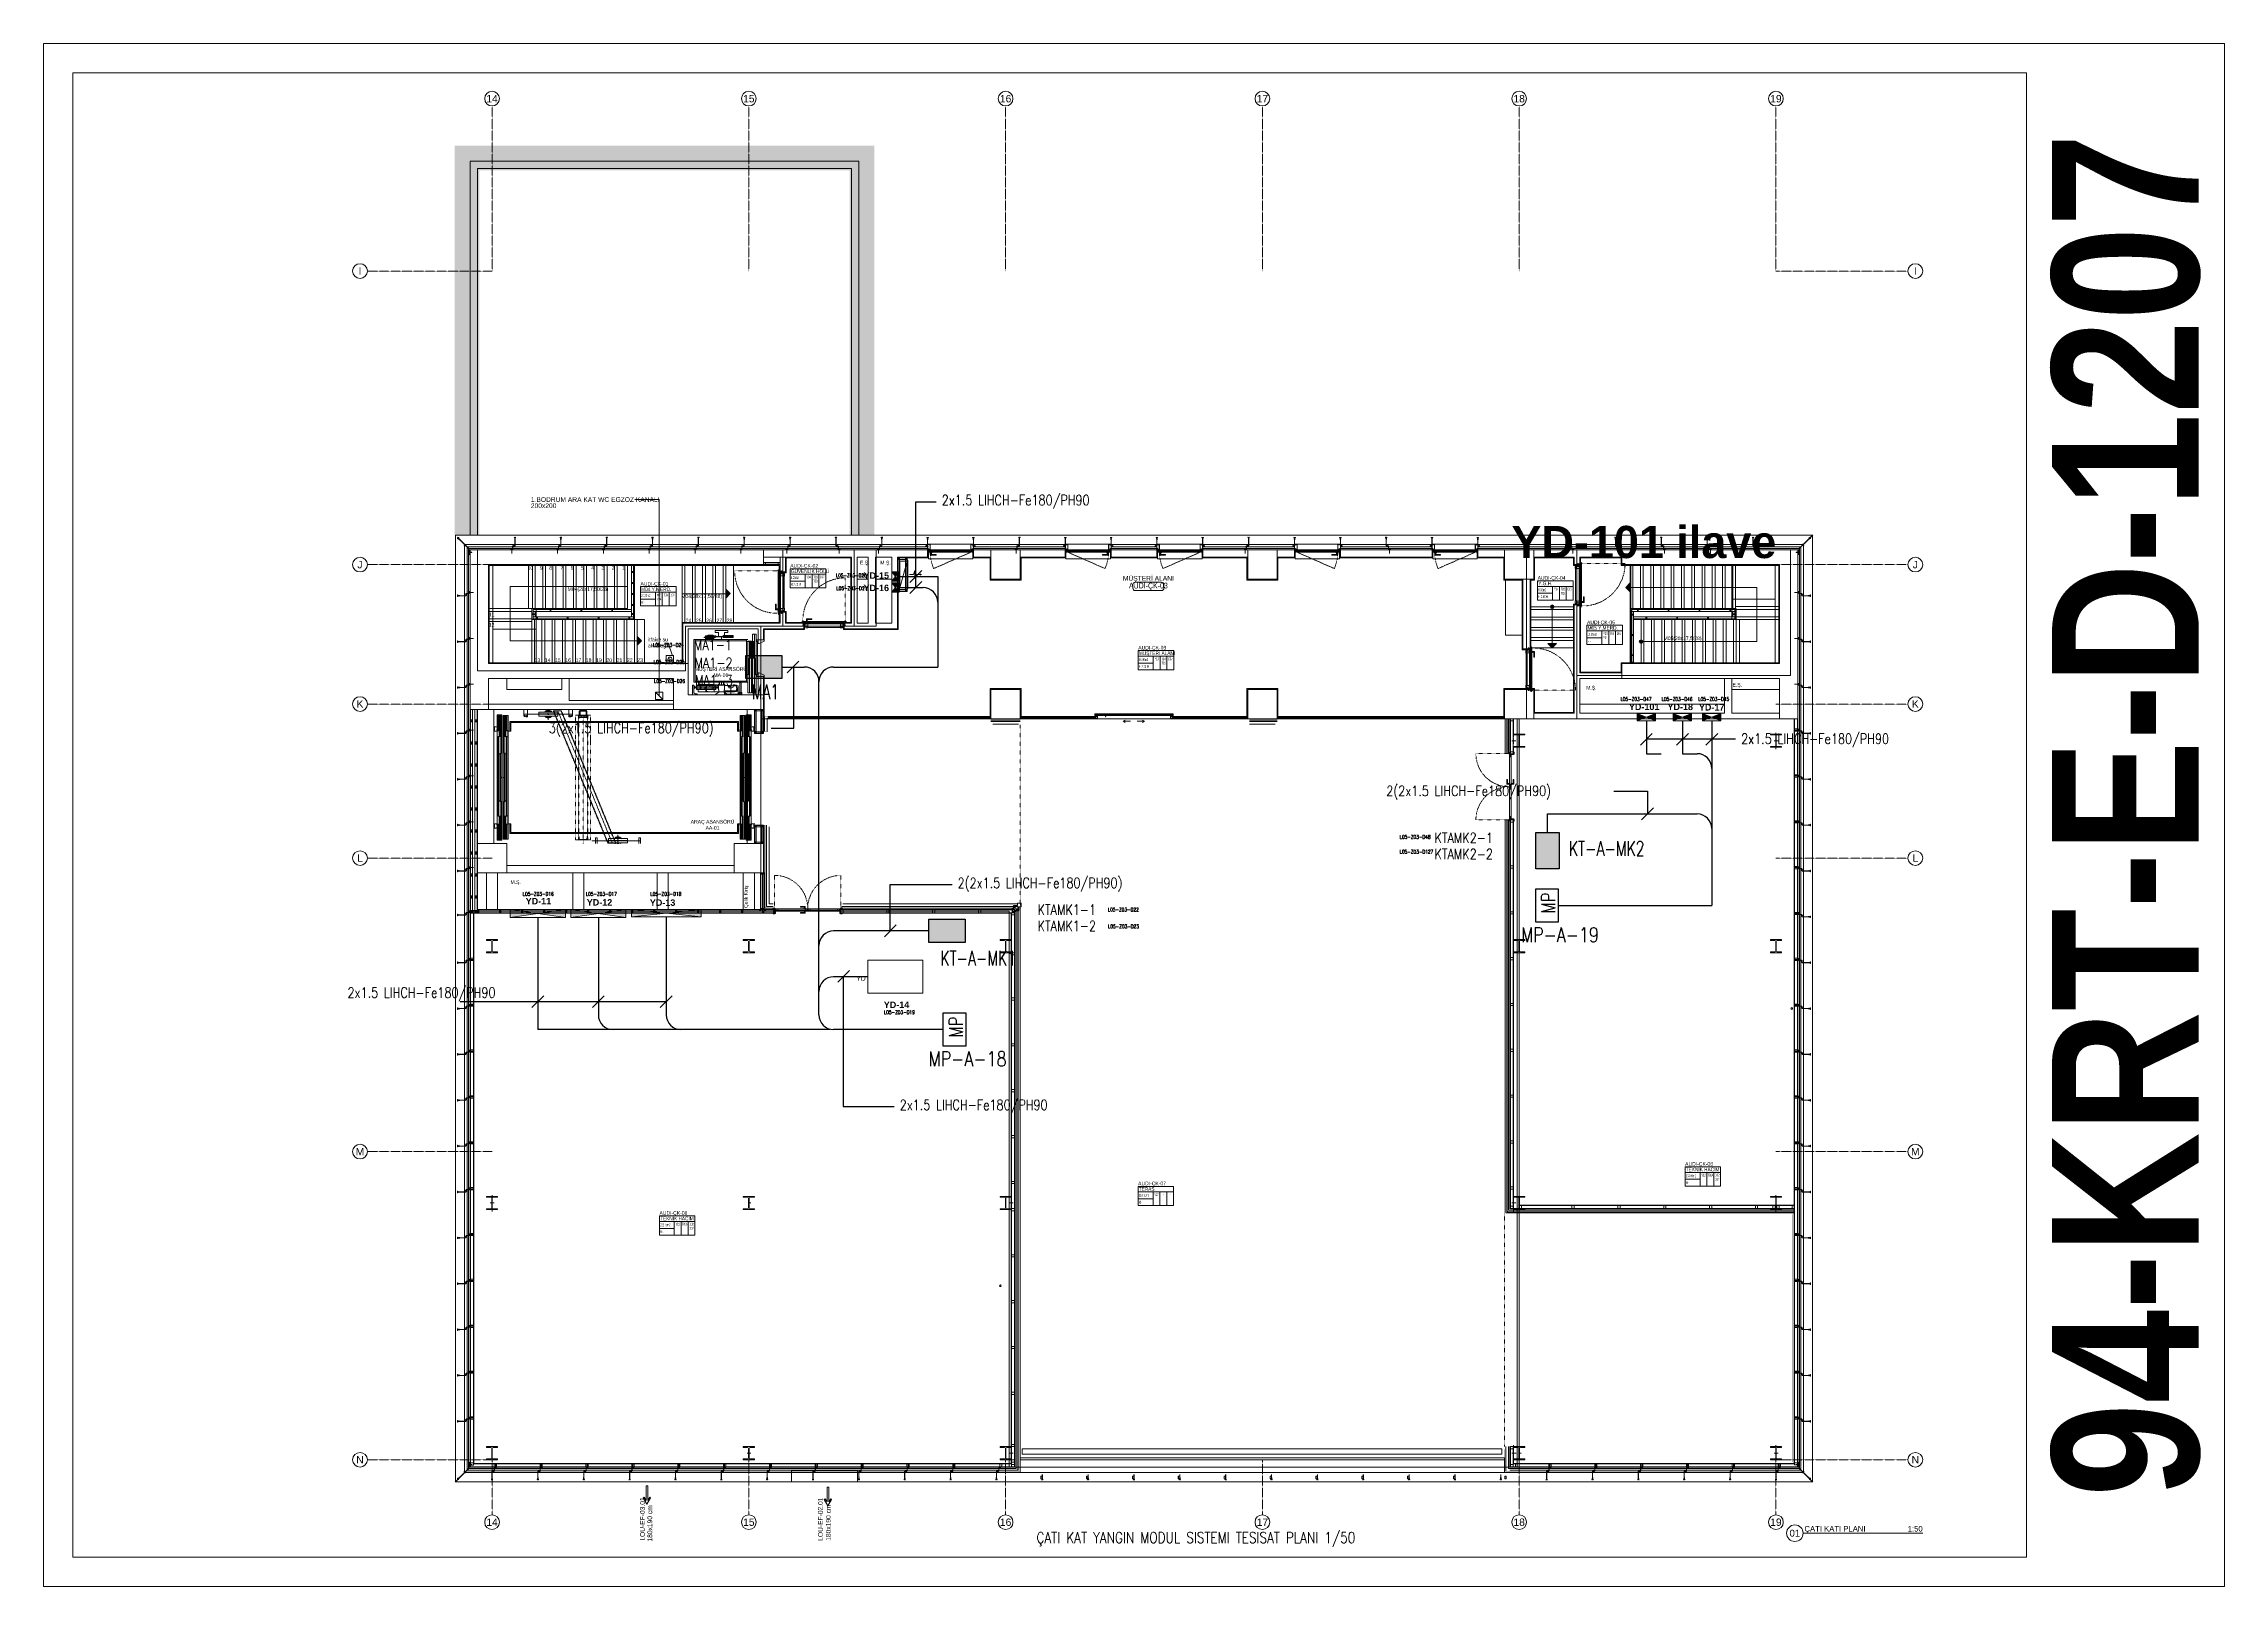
# Model space of a CAD drawing. Extents: x -2749 to 23780, y -1311 to 8245.
# Drawn here: x 17835 to 23780, y 0 to 4205 of the extents above; entities that cross this region are included whole.
import ezdxf
from ezdxf import colors
from ezdxf.entities.mleader import LeaderData, LeaderLine
from ezdxf.enums import TextEntityAlignment as Align
from ezdxf.math import Vec2, Vec3
from ezdxf.xclip import XClip

# ---------------------------------------------------------------- set-up
doc = ezdxf.new("R2010")
doc.units = 0
doc.header["$MEASUREMENT"] = 0
doc.header["$XCLIPFRAME"] = 0
for name, pattern in [('ACAD_ISO10W100', [18.5, 12, -3, 0.5, -3]), ('DASHDOT2', [0.5, 0.25, -0.125, 0, -0.125]), ('DOT2', [0.125, 0, -0.125]), ('HIDDEN', [0.375, 0.25, -0.125])]:
    doc.linetypes.add(name, pattern=pattern)
doc.layers.get('0').update_dxf_attribs({"color": 9, "lineweight": 9})
for name, color, linetype, lineweight in [('-M-HVAC-E-EF01-KNL2B', 251, 'Continuous', 9), ('-M-HVAC-E-EF01-KNLTXT', 251, 'Continuous', 9), ('-M-HVAC-S-MNF2B', 251, 'Continuous', 9), ('00', 9, 'Continuous', 9), ('01', 9, 'Continuous', 9), ('05V', 9, 'Continuous', 9), ('06B', 9, 'Continuous', 9), ('06C', 9, 'Continuous', 9), ('06D', 9, 'Continuous', 9), ('09', 9, 'Continuous', 9), ('1-ST-SAFT-SOGUK SU', 251, 'Continuous', 9), ('10', 9, 'Continuous', 9), ('11', 9, 'Continuous', 9), ('14', 9, 'Continuous', 9), ('15', 9, 'Continuous', 9), ('19', 9, 'Continuous', 9), ('19D', 9, 'DOT2', 9), ('20', 9, 'DOT2', 9), ('21', 9, 'Continuous', 9), ('24', 9, 'DASHDOT2', 9), ('31', 9, 'Continuous', 9), ('32', 9, 'Continuous', 9), ('32-ekipman', 9, 'Continuous', 9), ('33', 9, 'BATTING', 9), ('40', 9, 'Continuous', 9), ('40A', 9, 'Continuous', 9), ('40B', 9, 'Continuous', 9), ('cam s', 8, 'Continuous', 9), ('E-AYDINLATMA VE PRİZ PANOSU', 7, 'Continuous', 30), ('E-DEDEKTÖR NUMARALARI', 20, 'Continuous', 30), ('E-KABLO', 7, 'Continuous', 30), ('E-KUVVET PANOSU (MCC)', 7, 'Continuous', 30), ('E-MODÜL HATTI', 6, 'Continuous', 30), ('E-YAZI', 7, 'Continuous', 30), ('EQ LIST', 7, 'Continuous', 13), ('H-DAMPER', 1, 'Continuous', 13), ('H-DAMPER-TEXT', 251, 'Continuous', 13), ('H-EGZOZ-ATIS', 251, 'Continuous', 13), ('H-ETEXT', 251, 'Continuous', 13), ('H-MAHAL', 251, 'Continuous', 13), ('INCE', 9, 'Continuous', 5), ('KALIP AKS', 8, 'ACAD_ISO10W100', 5), ('KHZEP1$0$ESTUDIO', 9, 'Continuous', 5), ('profiller', 8, 'Continuous', 5)]:
    doc.layers.add(name, color=color, linetype=linetype, lineweight=lineweight)
doc.styles.add('Arial', font='arial.ttf', dxfattribs={"height": 2.5})
doc.styles.add('ARIAL1', font='arial.ttf', dxfattribs={"width": 0.7})
doc.styles.add('E-YAZI', font='txttw.shx')
doc.styles.add('LUCIDASANS', font='arial.ttf', dxfattribs={"width": 0.8})
doc.styles.add('MuuM_TEXT-BOLD', font='ARIALNB.TTF')
doc.styles.add('MuuM_TEXT-ITALIC', font='ARIALNI.TTF')
doc.styles.add('MuuM_TEXT-STANDART', font='ARIALN.TTF')
doc.styles.add('Y200-ARIAL', font='arial.ttf', dxfattribs={"width": 0.8})
doc.linetypes.add('BATTING', pattern='A,0.0001,-0.1,[134,ltypeshp.shx,S=0.1,R=0,X=-0.1,Y=0],-0.2,[134,ltypeshp.shx,S=0.1,R=180,X=0.1,Y=0],-0.1', length=0.4001)
pattern_1 = [(45, (-385.5235, -15.094166), (-0.0176776695, 0.0530330086), [0, -0.05])]
pattern_2 = [(45, (-20803.0235, -2385.420697), (-0.01767766953, 0.05303300859), [0, -0.05])]
pattern_3 = [(45, (-20812.053997, -2385.420697), (-0.01767766953, 0.05303300859), [0, -0.05])]
pattern_4 = [(45, (-20497.62092, -2376.32653), (-0.06629126074, 0.06629126074), [])]
pattern_5 = [(45, (-20883.0235, -2385.420697), (-0.01767766953, 0.05303300859), [0, -0.05])]
pattern_6 = [(45, (-20290.95425, -2376.32653), (-0.06629126074, 0.06629126074), [])]
pattern_7 = [(45, (-20676.35683, -2385.420697), (-0.01767766953, 0.05303300859), [0, -0.05])]
pattern_8 = [(45, (-20504.03172, -2371), (-0.06629126074, 0.06629126074), [])]
pattern_9 = [(45, (-20889.434303, -2380.094166), (-0.01767766953, 0.05303300859), [0, -0.05])]
pattern_10 = [(45, (-20297.36505, -2371), (-0.06629126074, 0.06629126074), [])]
pattern_11 = [(45, (-20682.767637, -2380.094166), (-0.01767766953, 0.05303300859), [0, -0.05])]

# ---------------------------------------------------------------- blocks, each defined once
blk = doc.blocks.new('0_drawinglabel')
blk.add_lwpolyline([(3, 0), (46.46, 0)])
blk.add_circle((0, 0), 3)
at = {"style": 'Arial'}
blk.add_attdef('CIZIMNO', text='', height=2.5, dxfattribs=at).set_placement((0, 0), align=Align.MIDDLE)
blk.add_attdef('CIZIMADI', text='', height=2, dxfattribs=at).set_placement((3.5, 0), align=Align.BOTTOM_LEFT)
blk.add_attdef('OLCEK', text='', height=2, dxfattribs=at).set_placement((46.46, 0), align=Align.BOTTOM_RIGHT)
at = {"style": 'MuuM_TEXT-ITALIC'}
blk.add_attdef('DRAWINGNAME', text='', height=2, dxfattribs=at).set_placement((3.5, -0.59), align=Align.TOP_LEFT)
blk.add_attdef('SCALE', text='', height=2, dxfattribs=at).set_placement((46.46, -0.59), align=Align.TOP_RIGHT)
blk = doc.blocks.new('0_roomno2-flat-2')
at = {"layer": '21'}
blk.add_lwpolyline([(96.9, -52.5), (0, -52.5), (0, 0), (96.9, 0)], close=True, dxfattribs=at)
for points in [[(0, -15), (96.9, -15)], [(0, -33.8), (40.6, -33.8)], [(40.6, -15), (40.6, -52.5)], [(59.4, -15), (59.4, -52.5)], [(78.1, -15), (78.1, -52.5)]]:
    blk.add_lwpolyline(points, dxfattribs=at)
at = {"layer": '21', "style": 'MuuM_TEXT-STANDART', "width": 0.6}
blk.add_text('H:', height=7.5, dxfattribs=at).set_placement((1.8, -43), align=Align.MIDDLE_LEFT)
at = {"layer": '21', "style": 'Arial'}
blk.add_attdef('ODANO', (0, 5.9), '', height=10, dxfattribs=at)
at = {"layer": '21', "style": 'MuuM_TEXT-STANDART', "width": 0.6}
for tag, p in [('M2', (1.8, -24.4)), ('TEMIZTAVANYUKSEKLIGI', (9, -43))]:
    blk.add_attdef(tag, text='', height=7.5, dxfattribs=at).set_placement(p, align=Align.MIDDLE_LEFT)
at = {"layer": '21', "style": 'Arial'}
blk.add_attdef('MEKANADI', text='', height=10, dxfattribs=at).set_placement((1.8, -15), align=Align.BOTTOM_LEFT)
at = {"layer": '21', "style": 'MuuM_TEXT-STANDART', "width": 0.6}
for tag, p in [('YER01', (50, -22.5)), ('YER02', (50, -33.8)), ('YER03', (50, -45)), ('TAVAN01', (68.8, -22.5)), ('TAVAN02', (68.8, -33.8)), ('TAVAN03', (68.8, -45)), ('DUVAR01', (87.5, -22.5)), ('DUVAR02', (87.5, -33.8)), ('DUVAR03', (87.5, -45))]:
    blk.add_attdef(tag, text='', height=7.5, dxfattribs=at).set_placement(p, align=Align.MIDDLE_CENTER)
blk = doc.blocks.new('p-kolon_80x80')
blk.add_lwpolyline([(-40, -40), (40, -40), (40, 40), (-40, 40)], close=True)
blk = doc.blocks.new('NPU240')
for p, q in [((0, -120), (0, 120)), ((0, 120), (85, 120)), ((10, -92), (10, 92)), ((21, 105), (79, 110)), ((85, 120), (85, 117)), ((0, -120), (85, -120)), ((21, -105), (79, -110)), ((85, -120), (85, -117))]:
    blk.add_line(p, q)
for centre, radius, start, end in [((22, 92), 13, 95, 180), ((78, 117), 6.5, 275, 0), ((22, -92), 13, 180, 265), ((78, -117), 6.5, 0, 85)]:
    blk.add_arc(centre, radius, start, end)
blk = doc.blocks.new('p-arac asansoru')
for p, q in [((15.4, 510), (15.4, 523.5)), ((356.9, 523.5), (15.4, 523.5)), ((58.4, 520.5), (15.4, 520.5)), ((79.9, 517.5), (15.4, 517.5)), ((79.9, 516), (15.4, 516)), ((119.9, 513), (15.4, 513)), ((356.9, 510), (15.4, 510)), ((17.4, 493.5), (17.4, 507)), ((354.9, 507), (17.4, 507)), ((119, 504), (17.4, 504)), ((79.9, 501), (17.4, 501)), ((79.9, 499.5), (17.4, 499.5)), ((58.4, 496.5), (17.4, 496.5)), ((354.9, 493.5), (17.4, 493.5)), ((33.7, -134.5), (33.7, 488.5)), ((59.9, 488.5), (33.7, 488.5)), ((36.2, -132), (36.2, 486)), ((59.9, 486), (36.2, 486)), ((59.9, 530.5), (59.9, 533.5)), ((59.9, 488.5), (59.9, 486)), ((296.9, 520.5), (81.7, 520.5)), ((296.9, 496.5), (81.7, 496.5)), ((250.5, 517.5), (121.9, 517.5)), ((250.5, 499.5), (121.9, 499.5)), ((356.9, 513), (252.5, 513)), ((354.9, 504), (253.3, 504)), ((356.9, 517.5), (298.7, 517.5)), ((356.9, 516), (298.7, 516)), ((354.9, 501), (298.7, 501)), ((354.9, 499.5), (298.7, 499.5)), ((312.4, 530.5), (312.4, 533.5)), ((312.4, 488.5), (312.4, 486)), ((312.4, 488.5), (338.7, 488.5)), ((312.4, 486), (336.2, 486)), ((356.9, 520.5), (313.9, 520.5)), ((354.9, 496.5), (313.9, 496.5)), ((336.2, 486), (336.2, -132)), ((338.7, 488.5), (338.7, -134.5)), ((354.9, 507), (354.9, 493.5)), ((356.9, 510), (356.9, 523.5)), ((356.2, 448.3), (351.2, 448.3)), ((353.7, 445.3), (351.2, 445.3)), ((351.2, 445.3), (351.2, 440.3)), ((356.2, 442.3), (351.2, 442.3)), ((353.7, 440.9), (351.2, 440.9)), ((353.7, 440.3), (351.2, 440.3)), ((353.2, 450.3), (353.2, 440.3)), ((353.7, 450.3), (373.7, 450.3)), ((353.7, 450.3), (353.7, 440.3)), ((353.7, 440.3), (373.7, 440.3)), ((358.7, 451.5), (358.7, 318.5)), ((373.7, 450.3), (373.7, 440.3)), ((349.5, 383.8), (342.8, 383.8)), ((353.2, 357.8), (353.2, 409.8)), ((358.2, 409.8), (353.2, 409.8)), ((353.2, 357.8), (358.2, 357.8)), ((358.2, 355.3), (358.2, 407.3)), ((359.2, 409.8), (364.2, 409.8)), ((359.2, 355.3), (359.2, 407.3)), ((364.2, 357.8), (359.2, 357.8)), ((364.2, 409.8), (364.2, 357.8)), ((367.2, 370), (367.2, 347.7)), ((-2.5, 299.3), (-2.5, 278.3)), ((5.5, 299.3), (-2.5, 299.3)), ((5, 278.3), (5, 299.3)), ((5.5, 278.3), (5.5, 299.3)), ((16.2, 300.8), (16.2, 309.3)), ((349.9, 278.3), (349.9, 299.3)), ((349.9, 299.3), (366.9, 299.3)), ((353.7, 327.3), (351.2, 327.3)), ((351.2, 322.3), (351.2, 327.3)), ((353.7, 326.7), (351.2, 326.7)), ((356.2, 325.3), (351.2, 325.3)), ((353.7, 322.3), (351.2, 322.3)), ((356.2, 319.3), (351.2, 319.3)), ((353.2, 317.3), (353.2, 327.3)), ((353.7, 317.3), (353.7, 327.3)), ((353.7, 327.3), (373.7, 327.3)), ((353.7, 317.3), (373.7, 317.3)), ((356.2, 300.8), (356.2, 309.3)), ((366.9, 299.3), (366.9, 278.3)), ((367.4, 299.3), (367.4, 278.3)), ((373.7, 317.3), (373.7, 327.3)), ((-3.8, 293.8), (-8.8, 293.8)), ((-3.8, 283.8), (-8.8, 283.8)), ((-8.8, 258.3), (-3.8, 258.3)), ((-8.8, 252.3), (-3.8, 252.3)), ((1.7, 296.8), (-6.3, 296.8)), ((-6.3, 296.8), (-6.3, 280.8)), ((-6.3, 280.8), (1.7, 280.8)), ((-6.3, 260.3), (-6.3, 250.3)), ((-6.3, 260.3), (-1.3, 260.3)), ((-6.3, 255.3), (21.2, 255.3)), ((-6.3, 250.9), (21.2, 250.9)), ((-6.3, 250.3), (21.2, 250.3)), ((-6.3, 250.3), (-1.3, 250.3)), ((-5.8, 296.8), (-5.8, 280.8)), ((-5.8, 260.3), (-5.8, 250.3)), ((-2.5, 278.3), (5.5, 278.3)), ((-1.3, 260.3), (-1.3, 250.3)), ((1.7, 280.8), (1.7, 296.8)), ((13.7, 132.3), (13.7, 265.3)), ((16.2, 276.8), (16.2, 268.3)), ((21.2, 255.3), (21.2, 250.3)), ((366.9, 278.3), (349.9, 278.3)), ((351.2, 293.8), (356.2, 293.8)), ((351.2, 283.8), (356.2, 283.8)), ((353.2, 280.8), (353.2, 296.8)), ((353.7, 280.8), (353.7, 296.8)), ((353.7, 296.8), (370.7, 296.8)), ((370.7, 280.8), (353.7, 280.8)), ((356.2, 276.8), (356.2, 268.3)), ((370.7, 296.8), (370.7, 280.8)), ((-2.2, 193.8), (29.5, 193.8)), ((7.2, 199.4), (7.3, 221.8)), ((8.2, 167.8), (8.2, 219.8)), ((8.2, 219.8), (13.2, 219.8)), ((13.2, 219.8), (13.2, 167.8)), ((19.2, 219.8), (14.2, 219.8)), ((14.2, 219.8), (14.2, 167.8)), ((19.2, 219.8), (19.2, 167.8)), ((-8.8, 135.3), (-3.8, 135.3)), ((-8.8, 126.8), (-3.8, 126.8)), ((-6.3, 137.3), (21.2, 137.3)), ((-6.3, 137.3), (-1.3, 137.3)), ((-6.3, 136.7), (21.2, 136.7)), ((-6.3, 124.8), (-6.3, 134.8)), ((-6.3, 132.3), (21.2, 132.3)), ((-6.3, 124.8), (-1.3, 124.8)), ((-5.8, 124.8), (-5.8, 134.8)), ((-1.3, 124.8), (-1.3, 134.8)), ((13.2, 167.8), (8.2, 167.8)), ((14.2, 167.8), (19.2, 167.8)), ((21.2, 132.3), (21.2, 137.3)), ((15.4, -156), (15.4, -169.5)), ((356.9, -156), (15.4, -156)), ((119.9, -159), (15.4, -159)), ((79.9, -162), (15.4, -162)), ((79.9, -163.5), (15.4, -163.5)), ((58.4, -166.5), (15.4, -166.5)), ((356.9, -169.5), (15.4, -169.5)), ((17.4, -139.5), (17.4, -153)), ((354.9, -139.5), (17.4, -139.5)), ((58.4, -142.5), (17.4, -142.5)), ((79.9, -144.5), (17.4, -144.5)), ((79.9, -147), (17.4, -147)), ((119, -150), (17.4, -150)), ((354.9, -153), (17.4, -153)), ((59.9, -134.5), (33.7, -134.5)), ((59.9, -132), (36.2, -132)), ((59.9, -134.5), (59.9, -132)), ((59.9, -176.5), (59.9, -179.5)), ((296.9, -142.5), (81.7, -142.5)), ((296.9, -166.5), (81.7, -166.5)), ((250.5, -144.5), (121.9, -144.5)), ((250.5, -147), (121.9, -147)), ((250.5, -162), (121.9, -162)), ((250.5, -163.5), (121.9, -163.5)), ((356.9, -159), (252.5, -159)), ((354.9, -150), (253.3, -150)), ((354.9, -144.5), (298.7, -144.5)), ((354.9, -147), (298.7, -147)), ((356.9, -162), (298.7, -162)), ((356.9, -163.5), (298.7, -163.5)), ((312.4, -134.5), (312.4, -132)), ((312.4, -132), (336.2, -132)), ((312.4, -134.5), (338.7, -134.5)), ((312.4, -176.5), (312.4, -179.5)), ((354.9, -142.5), (313.9, -142.5)), ((356.9, -166.5), (313.9, -166.5)), ((354.9, -153), (354.9, -139.5)), ((356.9, -156), (356.9, -169.5))]:
    blk.add_line(p, q)
for points in [[(56.9, 525), (56.9, 523.5), (59.9, 523.5), (59.9, 530.5), (47.9, 530.5), (47.9, 526), (49.4, 526)], [(56.9, 492), (56.9, 493.5), (59.9, 493.5), (59.9, 488.5)], [(79.7, 519), (81.7, 519), (81.7, 523), (58.4, 523), (58.4, 520.5), (59.9, 520.5)], [(79.7, 498), (81.7, 498), (81.7, 494), (58.4, 494), (58.4, 496.5), (59.9, 496.5)], [(119.9, 514.5), (121.9, 514.5), (121.9, 518.5), (79.9, 518.5), (79.9, 516), (81.4, 516)], [(119.4, 502.5), (121.9, 502.5), (121.9, 498.5), (79.9, 498.5), (79.9, 501), (81.4, 501)], [(184.5, 507), (186, 507), (186, 503), (119, 503), (119, 505.5), (120.5, 505.5)], [(185.4, 510), (186.9, 510), (186.9, 511.9), (185.4, 511.9), (185.4, 514), (119.9, 514), (119.9, 511.5), (121.4, 511.5)], [(188.5, 510), (187, 510), (187, 512), (185.5, 512), (185.5, 514), (252.5, 514), (252.5, 511.5), (251, 511.5)], [(187.8, 507), (186.3, 507), (186.3, 503), (253.3, 503), (253.3, 505.5), (251.8, 505.5)], [(252.5, 514.5), (250.5, 514.5), (250.5, 518.5), (298.7, 518.5), (298.7, 516), (297.2, 516)], [(253, 502.5), (250.5, 502.5), (250.5, 498.5), (298.7, 498.5), (298.7, 501), (297.2, 501)], [(298.9, 519), (296.9, 519), (296.9, 523), (313.9, 523), (313.9, 520.5), (312.4, 520.5)], [(298.9, 498), (296.9, 498), (296.9, 494), (313.9, 494), (313.9, 496.5), (312.4, 496.5)], [(315.4, 525), (315.4, 523.5), (312.4, 523.5), (312.4, 530.5), (324.4, 530.5), (324.4, 526), (322.9, 526)], [(315.4, 492), (315.4, 493.5), (312.4, 493.5), (312.4, 488.5)], [(56.9, -171), (56.9, -169.5), (59.9, -169.5), (59.9, -176.5), (47.9, -176.5), (47.9, -172), (49.4, -172)], [(56.9, -138), (56.9, -139.5), (59.9, -139.5), (59.9, -134.5)], [(79.7, -144), (81.7, -144), (81.7, -140), (58.4, -140), (58.4, -142.5), (59.9, -142.5)], [(79.7, -165), (81.7, -165), (81.7, -169), (58.4, -169), (58.4, -166.5), (59.9, -166.5)], [(119.4, -148.5), (121.9, -148.5), (121.9, -144.5), (79.9, -144.5), (79.9, -147), (81.4, -147)], [(119.9, -160.5), (121.9, -160.5), (121.9, -164.5), (79.9, -164.5), (79.9, -162), (81.4, -162)], [(184.5, -153), (186, -153), (186, -149), (119, -149), (119, -151.5), (120.5, -151.5)], [(185.4, -156), (186.9, -156), (186.9, -157.9), (185.4, -157.9), (185.4, -160), (119.9, -160), (119.9, -157.5), (121.4, -157.5)], [(188.5, -156), (187, -156), (187, -158), (185.5, -158), (185.5, -160), (252.5, -160), (252.5, -157.5), (251, -157.5)], [(187.8, -153), (186.3, -153), (186.3, -149), (253.3, -149), (253.3, -151.5), (251.8, -151.5)], [(253, -148.5), (250.5, -148.5), (250.5, -144.5), (298.7, -144.5), (298.7, -147), (297.2, -147)], [(252.5, -160.5), (250.5, -160.5), (250.5, -164.5), (298.7, -164.5), (298.7, -162), (297.2, -162)], [(298.9, -144), (296.9, -144), (296.9, -140), (313.9, -140), (313.9, -142.5), (312.4, -142.5)], [(298.9, -165), (296.9, -165), (296.9, -169), (313.9, -169), (313.9, -166.5), (312.4, -166.5)], [(315.4, -138), (315.4, -139.5), (312.4, -139.5), (312.4, -134.5)], [(315.4, -171), (315.4, -169.5), (312.4, -169.5), (312.4, -176.5), (324.4, -176.5), (324.4, -172), (322.9, -172)]]:
    blk.add_lwpolyline(points)
for centre in [(358.7, 383.8), (13.7, 193.8)]:
    blk.add_circle(centre, 1.5)
for centre, radius, start, end in [((358.7, 383.8), 10.8, 120.45839, 239.54161), ((358.7, 383.8), 9.7, 124.54201, 235.45799), ((358.7, 383.8), 7.5, 137.16657, 222.83343), ((358.7, 383.8), 10.8, 300.45839, 59.54161), ((358.7, 383.8), 9.7, 304.54201, 55.45799), ((358.7, 383.8), 7.5, 317.16657, 42.83343), ((13.7, 193.8), 10.8, 120.45839, 239.54161), ((13.7, 193.8), 9.7, 124.54201, 235.45799), ((13.7, 193.8), 7.5, 137.16657, 222.83343), ((13.7, 193.8), 10.8, 300.45839, 59.54161), ((13.7, 193.8), 9.7, 304.54201, 55.45799), ((13.7, 193.8), 7.5, 317.16657, 42.83343)]:
    blk.add_arc(centre, radius, start, end)
for p in [(-2.5, 297.8), (-2.5, 297.8), (-2.5, 297.8), (5.5, 297.8), (349.9, 297.8), (-2.5, 279.8), (349.9, 279.8), (349.9, 279.8), (349.9, 279.8), (366.9, 279.8)]:
    blk.add_point(p)
at = {"layer": '20'}
for p, q in [((2.8, 207.5), (367.2, 357.6)), ((7.3, 221.8), (367.2, 370)), ((7.7, 220.7), (367.2, 368.8)), ((7.2, 200.6), (366.7, 348.8)), ((7.3, 199.5), (367.2, 347.7)), ((16.2, 309.3), (286.2, 309.3)), ((16.2, 301.7), (356.2, 301.7)), ((16.2, 300.8), (347.7, 300.8)), ((356.2, 309.3), (283.7, 309.3)), ((-6.3, 288.8), (353.7, 288.8)), ((16.2, 276.8), (283.7, 276.8)), ((16.2, 275.9), (356.2, 275.9)), ((16.2, 268.3), (283.7, 268.3)), ((347.7, 276.8), (283.7, 276.8)), ((303.7, 268.3), (283.7, 268.3)), ((356.2, 268.3), (283.7, 268.3))]:
    blk.add_line(p, q, dxfattribs=at)
at = {"xscale": -0.0999999999985448, "yscale": 0.0999999999994543, "zscale": 0.0999999999994543, "rotation": 180}
blk.add_blockref('NPU240', (16.2, 288.8), dxfattribs=at)
at = {"xscale": -0.0999999999985448, "yscale": 0.0999999999994543, "zscale": 0.0999999999994543}
blk.add_blockref('NPU240', (356.2, 288.8), dxfattribs=at)
blk = doc.blocks.new('p-as-01')
for p, q in [((582, 0), (-582, 0)), ((-582, 0), (-582, -1432)), ((582, -1432), (582, 0)), ((660, -2), (660, 43)), ((660, 43), (925, 43)), ((925, 43), (925, -87)), ((-771, -582), (-825, -582)), ((-825, -582), (-825, -752)), ((-771, -670), (-771, -582)), ((-679, -382), (-706, -382)), ((-706, -493), (-706, -382)), ((-706, -383), (-678, -383)), ((-689, -498), (-701, -498)), ((-699, -498), (-699, -523)), ((-691, -498), (-691, -523)), ((-686, -572), (-686, -497)), ((-684, -476), (-684, -476)), ((-684, -493), (-684, -476)), ((-680, -377), (-680, -315)), ((-680, -315), (-680, -372)), ((-680, -315), (-678, -315)), ((-678, -315), (-680, -315)), ((-680, -372), (-678, -372)), ((-678, -372), (-680, -372)), ((-680, -377), (-680, -372)), ((-678, -377), (-680, -377)), ((-680, -377), (-678, -377)), ((-680, -477), (-680, -538)), ((-678, -477), (-680, -477)), ((-678, -477), (-680, -477)), ((-680, -482), (-680, -477)), ((-680, -538), (-680, -482)), ((-678, -482), (-680, -482)), ((-680, -482), (-678, -482)), ((-680, -538), (-678, -538)), ((-680, -538), (-678, -538)), ((-679, -382), (-679, -377)), ((-679, -477), (-679, -473)), ((-679, -589), (-671, -598)), ((-678, -377), (-678, -315)), ((-678, -315), (-678, -367)), ((-678, -367), (-678, -572)), ((-668, -367), (-678, -367)), ((-678, -367), (-678, -386)), ((-678, -372), (-678, -367)), ((-678, -377), (-678, -372)), ((-678, -449), (-678, -487)), ((-678, -477), (-678, -538)), ((-678, -482), (-678, -477)), ((-678, -538), (-678, -482)), ((-668, -487), (-678, -487)), ((-673, -584), (-665, -592)), ((-668, -367), (-668, -386)), ((-668, -427), (-668, -386)), ((-668, -396), (-668, -395)), ((-668, -427), (-668, -487)), ((-646, -367), (-662, -367)), ((-662, -367), (-662, -394)), ((-662, -427), (-662, -394)), ((-662, -394), (-662, -394)), ((-662, -395), (-662, -395)), ((-662, -460), (-662, -427)), ((-662, -459), (-662, -459)), ((-662, -460), (-662, -486)), ((-662, -460), (-662, -460)), ((-662, -486), (-646, -486)), ((-658, -364), (-658, -299)), ((-647, -299), (-658, -299)), ((-658, -342), (-658, -351)), ((-658, -360), (-658, -351)), ((-647, -364), (-658, -364)), ((-658, -554), (-658, -489)), ((-647, -489), (-658, -489)), ((-658, -550), (-658, -541)), ((-647, -554), (-658, -554)), ((-647, -364), (-647, -299)), ((-646, -320), (-647, -320)), ((-646, -344), (-647, -344)), ((-647, -351), (-647, -359)), ((-647, -554), (-647, -489)), ((-647, -503), (-647, -495)), ((-646, -510), (-647, -510)), ((-646, -534), (-647, -534)), ((-646, -320), (-646, -332)), ((-640, -322), (-646, -322)), ((-646, -332), (-646, -322)), ((-646, -332), (-646, -342)), ((-646, -344), (-646, -332)), ((-640, -342), (-646, -342)), ((-646, -394), (-646, -367)), ((-646, -427), (-646, -394)), ((-646, -460), (-646, -427)), ((-646, -486), (-646, -460)), ((-646, -460), (-646, -460)), ((-646, -510), (-646, -522)), ((-640, -512), (-646, -512)), ((-646, -522), (-646, -512)), ((-646, -534), (-646, -522)), ((-646, -522), (-646, -532)), ((-640, -532), (-646, -532)), ((-646, -395), (-646, -395)), ((-646, -459), (-646, -459)), ((-640, -267), (-640, -427)), ((-638, -267), (-640, -267)), ((-640, -427), (-640, -587)), ((-638, -587), (-640, -587)), ((-638, -267), (-638, -427)), ((-635, -322), (-638, -322)), ((-635, -342), (-638, -342)), ((-638, -427), (-638, -587)), ((-635, -512), (-638, -512)), ((-635, -532), (-638, -532)), ((-635, -312), (-635, -352)), ((-626, -312), (-635, -312)), ((-635, -332), (-635, -322)), ((-635, -332), (-635, -342)), ((-626, -352), (-635, -352)), ((-635, -542), (-635, -502)), ((-626, -502), (-635, -502)), ((-635, -522), (-635, -512)), ((-635, -522), (-635, -512)), ((-635, -522), (-635, -532)), ((-635, -522), (-635, -532)), ((-626, -542), (-635, -542)), ((-621, -307), (-626, -312)), ((-626, -312), (-626, -352)), ((-622, -356), (-626, -352)), ((-622, -498), (-626, -502)), ((-626, -542), (-626, -502)), ((-621, -547), (-626, -542)), ((-622, -308), (-622, -427)), ((-622, -546), (-622, -427)), ((-622, -432), (-622, -427)), ((-618, -307), (-621, -307)), ((-618, -547), (-621, -547)), ((-617, -308), (-618, -307)), ((-617, -546), (-618, -547)), ((-617, -308), (-617, -427)), ((-617, -318), (-614, -333)), ((-617, -546), (-617, -427)), ((-617, -535), (-614, -520)), ((-614, -520), (-614, -333)), ((-610, -333), (-614, -333)), ((-610, -520), (-614, -520)), ((-613, -313), (-599, -313)), ((-599, -313), (-613, -313)), ((-613, -315), (-613, -313)), ((-613, -313), (-613, -315)), ((-613, -315), (-599, -315)), ((-613, -315), (-599, -315)), ((-613, -538), (-599, -538)), ((-599, -538), (-613, -538)), ((-613, -538), (-613, -540)), ((-613, -538), (-613, -540)), ((-613, -540), (-599, -540)), ((-613, -540), (-599, -540)), ((-608, -318), (-610, -333)), ((-610, -333), (-610, -520)), ((-608, -535), (-610, -520)), ((-608, -535), (-608, -318)), ((-602, -318), (-608, -318)), ((-602, -535), (-608, -535)), ((-602, -318), (-602, -427)), ((-602, -535), (-602, -427)), ((-598, -319), (-598, -316)), ((-598, -316), (-598, -319)), ((-598, -319), (-598, -535)), ((-598, -319), (-598, -535)), ((-598, -535), (-598, -537)), ((-598, -535), (-598, -537)), ((-596, -316), (-596, -537)), ((-596, -537), (-596, -316)), ((550, -32), (-550, -32)), ((-550, -32), (-550, -1432)), ((550, -1432), (550, -32)), ((640, -335), (840, -335)), ((720, -2), (660, -2)), ((676, -71), (663, -71)), ((663, -598), (663, -71)), ((676, -105), (676, -70)), ((676, -91), (676, -578)), ((679, -105), (676, -105)), ((679, -564), (676, -564)), ((676, -564), (676, -599)), ((679, -70), (679, -105)), ((679, -166), (681, -164)), ((679, -502), (679, -166)), ((681, -504), (679, -502)), ((679, -599), (679, -564)), ((681, -164), (684, -164)), ((684, -504), (681, -504)), ((757, -63), (683, -63)), ((683, -63), (757, -63)), ((757, -66), (683, -66)), ((684, -164), (686, -170)), ((686, -499), (684, -504)), ((690, -2), (690, -17)), ((750, -2), (690, -2)), ((690, -17), (712, -17)), ((690, -173), (690, -173)), ((690, -495), (690, -495)), ((694, -170), (695, -168)), ((695, -501), (694, -499)), ((695, -168), (697, -168)), ((697, -501), (695, -501)), ((697, -168), (698, -170)), ((698, -499), (697, -501)), ((702, -173), (702, -173)), ((702, -495), (702, -495)), ((706, -170), (707, -168)), ((707, -501), (706, -499)), ((707, -168), (709, -168)), ((709, -501), (707, -501)), ((709, -168), (710, -170)), ((710, -499), (709, -501)), ((712, -17), (712, -52)), ((712, -52), (728, -52)), ((714, -173), (714, -173)), ((714, -495), (714, -495)), ((718, -170), (719, -168)), ((719, -501), (718, -499)), ((719, -168), (721, -168)), ((721, -501), (719, -501)), ((872, -2), (720, -2)), ((720, -611), (720, -95)), ((721, -168), (722, -170)), ((722, -499), (721, -501)), ((726, -173), (726, -173)), ((726, -495), (726, -495)), ((728, -52), (728, -17)), ((728, -17), (750, -17)), ((730, -170), (731, -168)), ((731, -501), (730, -499)), ((731, -168), (733, -168)), ((733, -501), (731, -501)), ((733, -168), (734, -170)), ((734, -499), (733, -501)), ((738, -173), (738, -173)), ((738, -495), (738, -495)), ((742, -170), (743, -168)), ((743, -501), (742, -499)), ((743, -168), (745, -168)), ((745, -501), (743, -501)), ((745, -168), (746, -170)), ((746, -499), (745, -501)), ((750, -17), (750, -2)), ((750, -173), (750, -173)), ((750, -495), (750, -495)), ((754, -170), (756, -164)), ((756, -504), (754, -499)), ((756, -164), (760, -164)), ((760, -504), (756, -504)), ((760, -164), (762, -166)), ((762, -502), (760, -504)), ((761, -105), (761, -70)), ((764, -105), (761, -105)), ((764, -564), (761, -564)), ((761, -564), (761, -599)), ((762, -166), (762, -502)), ((764, -70), (764, -105)), ((764, -71), (778, -71)), ((764, -91), (764, -578)), ((764, -599), (764, -564)), ((778, -598), (778, -71)), ((900, -30), (872, -2)), ((900, -87), (900, -30)), ((925, -87), (900, -87)), ((920, -601), (920, -580)), ((920, -580), (925, -580)), ((925, -580), (925, -753)), ((-825, -752), (-825, -922)), ((-825, -922), (-771, -922)), ((-658, -670), (-771, -670)), ((-771, -922), (-771, -834)), ((-771, -834), (-658, -834)), ((-688, -1070), (-688, -800)), ((-674, -800), (-688, -800)), ((-674, -1070), (-688, -1070)), ((-674, -800), (-674, -802)), ((-674, -802), (-674, -800)), ((-674, -800), (-668, -800)), ((-674, -802), (-674, -802)), ((-674, -1070), (-674, -1068)), ((-674, -1068), (-674, -1069)), ((-674, -1068), (-674, -1068)), ((-674, -1068), (-674, -1068)), ((-674, -1069), (-668, -1069)), ((-668, -877), (-672, -880)), ((-672, -880), (-672, -890)), ((-672, -890), (-668, -893)), ((-668, -910), (-672, -913)), ((-672, -913), (-672, -923)), ((-672, -923), (-668, -926)), ((-668, -943), (-672, -946)), ((-672, -946), (-672, -956)), ((-672, -956), (-668, -959)), ((-668, -976), (-672, -979)), ((-672, -979), (-672, -989)), ((-672, -989), (-668, -992)), ((-668, -1009), (-672, -1012)), ((-672, -1012), (-672, -1022)), ((-672, -1022), (-668, -1025)), ((-668, -1066), (-668, -700)), ((-668, -700), (-658, -700)), ((-668, -912), (-668, -800)), ((-668, -804), (-668, -800)), ((-668, -804), (-668, -804)), ((-668, -1066), (-668, -1069)), ((-668, -1066), (-668, -1066)), ((-668, -1066), (-658, -1066)), ((-666, -609), (-666, -752)), ((-666, -752), (-658, -752)), ((-658, -609), (-658, -752)), ((-658, -752), (-658, -670)), ((-658, -1066), (-658, -700)), ((-652, -713), (-658, -711)), ((-658, -711), (-658, -793)), ((-658, -834), (-658, -752)), ((-658, -752), (-658, -752)), ((-658, -793), (-652, -790)), ((-658, -804), (-658, -800)), ((-658, -800), (-652, -800)), ((-658, -804), (-658, -829)), ((-658, -804), (-658, -804)), ((-654, -880), (-658, -877)), ((-658, -893), (-654, -890)), ((-654, -913), (-658, -910)), ((-658, -926), (-654, -923)), ((-654, -946), (-658, -943)), ((-658, -959), (-654, -956)), ((-654, -979), (-658, -976)), ((-658, -992), (-654, -989)), ((-654, -1012), (-658, -1009)), ((-658, -1025), (-654, -1022)), ((-658, -1064), (-658, -1040)), ((-658, -1066), (-658, -1069)), ((-658, -1066), (-658, -1066)), ((-658, -1069), (-652, -1069)), ((-654, -890), (-654, -880)), ((-654, -923), (-654, -913)), ((-654, -956), (-654, -946)), ((-654, -989), (-654, -979)), ((-654, -1022), (-654, -1012)), ((-650, -748), (-652, -713)), ((-652, -790), (-650, -756)), ((-652, -802), (-652, -800)), ((-638, -800), (-652, -800)), ((-652, -800), (-652, -802)), ((-652, -802), (-652, -802)), ((-652, -1070), (-652, -1066)), ((-652, -1066), (-652, -1069)), ((-652, -1066), (-652, -1066)), ((-638, -1070), (-652, -1070)), ((-625, -748), (-650, -748)), ((-650, -756), (-625, -756)), ((-638, -1070), (-638, -800)), ((-615, -748), (-625, -748)), ((-625, -756), (-615, -756)), ((-590, -748), (-615, -748)), ((-615, -756), (-590, -756)), ((-590, -756), (-590, -748)), ((615, -748), (590, -748)), ((590, -748), (590, -756)), ((590, -756), (615, -756)), ((625, -748), (615, -748)), ((615, -756), (625, -756)), ((650, -748), (625, -748)), ((625, -756), (650, -756)), ((652, -713), (650, -748)), ((650, -756), (652, -790)), ((658, -711), (652, -713)), ((652, -790), (658, -793)), ((653, -671), (653, -667)), ((653, -667), (788, -667)), ((668, -671), (653, -671)), ((653, -838), (653, -834)), ((653, -834), (668, -834)), ((788, -838), (653, -838)), ((658, -752), (658, -677)), ((658, -677), (668, -677)), ((658, -793), (658, -711)), ((658, -753), (658, -752)), ((658, -828), (658, -753)), ((668, -828), (658, -828)), ((676, -598), (663, -598)), ((668, -677), (668, -671)), ((668, -834), (668, -828)), ((757, -603), (683, -603)), ((757, -606), (683, -606)), ((683, -606), (757, -606)), ((712, -652), (690, -652)), ((690, -652), (690, -667)), ((690, -667), (750, -667)), ((728, -617), (712, -617)), ((712, -617), (712, -652)), ((728, -652), (728, -617)), ((750, -652), (728, -652)), ((750, -667), (750, -652)), ((764, -598), (778, -598)), ((788, -667), (788, -682)), ((788, -682), (852, -682)), ((852, -823), (788, -823)), ((788, -823), (788, -838)), ((852, -682), (904, -601)), ((904, -904), (852, -823)), ((904, -601), (920, -601)), ((920, -904), (904, -904)), ((920, -926), (920, -904)), ((925, -926), (920, -926)), ((925, -753), (925, -926)), ((875, -1597), (-725, -1597)), ((-725, -1597), (-725, -1647)), ((875, -1647), (-725, -1647)), ((-725, -1647), (-725, -1697)), ((-725, -1647), (875, -1647)), ((-725, -1697), (875, -1697)), ((-582, -1432), (-582, -1467)), ((-582, -1432), (-525, -1432)), ((-525, -1714), (-575, -1714)), ((-575, -1714), (-575, -1747)), ((-575, -1747), (-525, -1747)), ((550, -1432), (-550, -1432)), ((870, -1467), (-542, -1467)), ((-542, -1467), (-542, -1517)), ((-542, -1517), (870, -1517)), ((870, -1517), (-542, -1517)), ((-542, -1517), (-542, -1567)), ((-542, -1567), (870, -1567)), ((-525, -1432), (-525, -1567)), ((-75, -1522), (-525, -1522)), ((-525, -1522), (-525, -1567)), ((-525, -1537), (-75, -1537)), ((-525, -1552), (-75, -1552)), ((-525, -1567), (-75, -1567)), ((-75, -1597), (-525, -1597)), ((-525, -1597), (-525, -1642)), ((-525, -1612), (-75, -1612)), ((-525, -1627), (-75, -1627)), ((-525, -1642), (-75, -1642)), ((-525, -1747), (-525, -1714)), ((-525, -1737), (375, -1737)), ((375, -1472), (-75, -1472)), ((-75, -1472), (-75, -1517)), ((-75, -1487), (375, -1487)), ((-75, -1502), (375, -1502)), ((-75, -1517), (375, -1517)), ((-75, -1567), (-75, -1522)), ((-75, -1642), (-75, -1597)), ((375, -1647), (-75, -1647)), ((-75, -1647), (-75, -1692)), ((-75, -1662), (375, -1662)), ((-75, -1677), (375, -1677)), ((-75, -1692), (375, -1692)), ((582, -1432), (375, -1432)), ((375, -1432), (375, -1467)), ((375, -1517), (375, -1472)), ((375, -1692), (375, -1647)), ((375, -1714), (425, -1714)), ((375, -1747), (375, -1714)), ((425, -1747), (375, -1747)), ((425, -1714), (425, -1747)), ((592, -1252), (582, -1252)), ((582, -1252), (582, -1292)), ((582, -1292), (592, -1292)), ((582, -1432), (582, -1467)), ((592, -1292), (592, -1252)), ((897, -1252), (592, -1252)), ((592, -1252), (592, -1292)), ((592, -1292), (897, -1292)), ((870, -1517), (870, -1467)), ((870, -1567), (870, -1517)), ((875, -1647), (875, -1597)), ((875, -1697), (875, -1647)), ((897, -1292), (897, -1252))]:
    blk.add_line(p, q)
at = {"ltscale": 15}
for p, q in [((640, -119), (640, -550)), ((678, -114), (645, -114)), ((645, -555), (678, -555)), ((683, -82), (683, -109)), ((683, -560), (683, -587)), ((752, -77), (688, -77)), ((688, -592), (752, -592)), ((757, -109), (757, -82)), ((757, -587), (757, -560)), ((835, -114), (762, -114)), ((762, -555), (835, -555)), ((840, -550), (840, -119))]:
    blk.add_line(p, q, dxfattribs=at)
at = {"ltscale": 0.25}
for p, q in [((664, -389), (652, -389)), ((652, -389), (652, -432)), ((666, -564), (652, -564)), ((652, -564), (652, -633)), ((655, -435), (694, -436)), ((667, -343), (664, -346)), ((664, -346), (664, -389)), ((733, -552), (666, -552)), ((666, -552), (666, -564)), ((734, -343), (667, -343)), ((694, -436), (719, -436)), ((719, -436), (719, -535)), ((719, -535), (733, -535)), ((733, -535), (733, -552)), ((737, -323), (734, -323)), ((734, -323), (734, -343)), ((761, -296), (737, -296)), ((737, -296), (737, -323)), ((761, -322), (761, -296)), ((837, -322), (761, -322)), ((764, -343), (764, -328)), ((764, -328), (837, -328)), ((831, -343), (764, -343)), ((834, -346), (831, -343)), ((834, -389), (834, -346)), ((846, -389), (834, -389)), ((837, -328), (837, -322)), ((846, -612), (846, -389)), ((-659, -920), (-659, -1004)), ((594, -688), (594, -696)), ((594, -808), (594, -816)), ((637, -684), (597, -685)), ((597, -699), (658, -701)), ((658, -803), (597, -805)), ((597, -819), (637, -820)), ((637, -684), (637, -684)), ((637, -820), (637, -820)), ((641, -665), (641, -679)), ((641, -825), (641, -839)), ((666, -662), (644, -662)), ((644, -842), (666, -842)), ((652, -633), (666, -633)), ((652, -1072), (652, -1115)), ((652, -1115), (664, -1115)), ((716, -1068), (655, -1069)), ((658, -701), (658, -803)), ((664, -1115), (664, -1158)), ((664, -1158), (667, -1161)), ((666, -633), (666, -662)), ((666, -842), (666, -952)), ((666, -952), (733, -952)), ((667, -1161), (734, -1161)), ((695, -920), (695, -1004)), ((733, -1037), (716, -1068)), ((733, -952), (733, -1037)), ((734, -1161), (734, -1181)), ((734, -1181), (737, -1181)), ((737, -1181), (737, -1208)), ((761, -1208), (761, -1182)), ((761, -1182), (837, -1182)), ((764, -1176), (764, -1161)), ((764, -1161), (831, -1161)), ((837, -1176), (764, -1176)), ((831, -1161), (834, -1158)), ((834, -1158), (834, -1115)), ((834, -1115), (846, -1115)), ((837, -1182), (837, -1176)), ((842, -626), (846, -612)), ((842, -702), (842, -626)), ((843, -702), (842, -702)), ((842, -878), (842, -802)), ((842, -802), (843, -802)), ((846, -892), (842, -878)), ((846, -799), (846, -705)), ((846, -1115), (846, -892)), ((737, -1208), (761, -1208))]:
    blk.add_line(p, q, dxfattribs=at)
at = {"linetype": 'Continuous', "ltscale": 0.25}
for p, q in [((921, -567), (921, -1151)), ((921, -567), (925, -567)), ((925, -567), (925, -1150)), ((676, -1010), (676, -1210)), ((921, -1010), (676, -1010)), ((911, -832), (818, -832)), ((818, -832), (818, -1206)), ((911, -1206), (911, -832)), ((911, -1169), (911, -869)), ((911, -869), (921, -869)), ((921, -1169), (911, -1169)), ((921, -973), (916, -973)), ((921, -973), (916, -973)), ((916, -1248), (916, -973)), ((921, -869), (921, -1169)), ((921, -1248), (921, -973)), ((921, -1151), (921, -1159)), ((921, -1159), (921, -1165)), ((921, -1165), (921, -1173)), ((921, -1173), (921, -1367)), ((925, -1150), (925, -1159)), ((925, -1159), (925, -1165)), ((925, -1165), (925, -1173)), ((925, -1173), (925, -1367)), ((921, -1210), (676, -1210)), ((818, -1206), (911, -1206)), ((916, -1248), (921, -1248)), ((921, -1367), (925, -1367))]:
    blk.add_line(p, q, dxfattribs=at)
at = {"ltscale": 30}
for p, q in [((861, -1236), (861, -1308)), ((905, -1236), (861, -1236)), ((897, -1242), (861, -1242)), ((897, -1302), (861, -1302)), ((905, -1308), (861, -1308)), ((897, -1242), (897, -1302))]:
    blk.add_line(p, q, dxfattribs=at)
at = {"ltscale": 6}
for p, q in [((905, -1236), (905, -1308)), ((905, -1237), (925, -1237)), ((925, -1307), (905, -1307)), ((923, -1237), (923, -1307)), ((925, -1237), (925, -1307))]:
    blk.add_line(p, q, dxfattribs=at)
for centre, radius in [((-612, -327), 3), ((-612, -527), 3), ((720, -184), 17.5)]:
    blk.add_circle(centre, radius)
for centre, radius, start, end in [((-701, -493), 5, 180, 270), ((-695, -523), 4, 180, 0), ((-689, -493), 5, 270, 0), ((-662, -572), 24, 180, 225), ((-684, -470), 6, 270, 0), ((-662, -572), 16, 180, 225), ((-682, -609), 24, 0, 45), ((-612, -327), 3, 0, 180), ((-612, -327), 3, 180, 0), ((-612, -527), 3, 0, 180), ((-612, -527), 3, 180, 0), ((-599, -316), 3, 0, 90), ((-599, -316), 3, 0, 90), ((-599, -316), 1, 0, 90), ((-599, -316), 1, 0, 90), ((-599, -537), 1, 270, 0), ((-599, -537), 3, 270, 0), ((-599, -537), 3, 270, 0), ((-599, -537), 1, 270, 0), ((645, -119), 5, 90, 180), ((645, -550), 5, 180, 270), ((683, -70), 7, 90, 180), ((678, -109), 5, 270, 0), ((678, -560), 5, 0, 90), ((683, -70), 4, 90, 180), ((688, -82), 5, 90, 180), ((688, -587), 5, 180, 270), ((690, -169), 4.3, 195, 270), ((690, -500), 4.3, 90, 165.00001), ((690, -169), 4.3, 270, 344.99999), ((690, -500), 4.3, 15, 90), ((702, -169), 4.3, 195, 270), ((702, -500), 4.3, 90, 165.00001), ((702, -169), 4.3, 270, 344.99999), ((702, -500), 4.3, 15, 90), ((714, -169), 4.3, 195, 270), ((714, -500), 4.3, 90, 165.00001), ((714, -169), 4.3, 270, 344.99999), ((714, -500), 4.3, 15, 90), ((726, -169), 4.3, 195, 270), ((726, -500), 4.3, 90, 165.00001), ((726, -169), 4.3, 270, 344.99999), ((726, -500), 4.3, 15, 90), ((738, -169), 4.3, 195, 270), ((738, -500), 4.3, 90, 165.00001), ((738, -169), 4.3, 270, 344.99999), ((738, -500), 4.3, 15, 90), ((750, -169), 4.3, 195, 270), ((750, -500), 4.3, 90, 165.00001), ((750, -169), 4.3, 270, 345), ((750, -500), 4.3, 15, 90), ((752, -82), 5, 0, 90), ((752, -587), 5, 270, 0), ((757, -70), 7, 0, 90), ((757, -70), 4, 0, 90), ((762, -109), 5, 180, 270), ((762, -560), 5, 90, 180), ((835, -119), 5, 0, 90), ((835, -550), 5, 270, 0), ((-663, -885), 15, 109.47122, 250.52878), ((-663, -918), 15, 109.47122, 250.52878), ((-663, -951), 15, 109.47122, 250.52878), ((-663, -984), 15, 109.47122, 250.52878), ((-663, -1017), 15, 109.47122, 250.52878), ((-663, -885), 9.5, 121.75686, 238.24314), ((-663, -918), 9.5, 121.75686, 238.24314), ((-663, -951), 9.5, 121.75686, 238.24314), ((-663, -984), 9.5, 121.75686, 238.24314), ((-663, -1017), 9.5, 121.75686, 238.24314), ((-682, -609), 16, 0, 45), ((-663, -885), 6, 146.44269, 213.55731), ((-663, -918), 6, 146.44269, 213.55731), ((-663, -951), 6, 146.44269, 213.55731), ((-663, -984), 6, 146.44269, 213.55731), ((-663, -1017), 6, 146.44269, 213.55731), ((-663, -885), 15, 289.47122, 70.52878), ((-663, -885), 9.5, 301.75686, 58.24314), ((-663, -885), 6, 326.44269, 33.55731), ((-663, -918), 15, 289.47122, 70.52878), ((-663, -918), 9.5, 301.75686, 58.24314), ((-663, -918), 6, 326.44269, 33.55731), ((-663, -951), 15, 289.47122, 70.52878), ((-663, -951), 9.5, 301.75686, 58.24314), ((-663, -951), 6, 326.44269, 33.55731), ((-663, -984), 15, 289.47122, 70.52878), ((-663, -984), 9.5, 301.75686, 58.24314), ((-663, -984), 6, 326.44269, 33.55731), ((-663, -1017), 15, 289.47122, 70.52878), ((-663, -1017), 9.5, 301.75686, 58.24314), ((-663, -1017), 6, 326.44269, 33.55731), ((683, -599), 7, 180, 270), ((683, -599), 4, 180, 270), ((757, -599), 4, 270, 0), ((757, -599), 7, 270, 0)]:
    blk.add_arc(centre, radius, start, end)
at = {"ltscale": 0.25}
for centre, radius, start, end in [((655, -432), 2.98, 180, 268.47593), ((597, -688), 3, 91.5, 180), ((597, -696), 2.99, 180, 268.61375), ((597, -808), 3, 91.38625, 180), ((597, -816), 3, 180, 268.5), ((636, -679), 5, 280.303, 360), ((636, -825), 5, 360, 79.697), ((644, -665), 3, 90, 180), ((644, -839), 3, 180, 270), ((655, -1072), 2.98, 91.52407, 180), ((843, -705), 3, 360, 90), ((843, -799), 3, 270, 0)]:
    blk.add_arc(centre, radius, start, end, dxfattribs=at)
blk = doc.blocks.new('*U11')
at = {"ltscale": 15}
for p, q in [((-25, 1), (-26, 0)), ((-25, -1), (-26, 0)), ((-23, 1), (-25, 1)), ((-23, 1), (-23, -2)), ((-21, -3), (-18, 3)), ((-21, -3), (-18, 3)), ((-20, -3), (-17, 3)), ((-20, -3), (-16, 3)), ((-18, -3), (-15, 3)), ((-18, -3), (-15, 3)), ((-18, 1), (-18, 2)), ((-17, -3), (-14, 3)), ((-17, -3), (-13, 3)), ((-17, 1), (-17, 2)), ((-15, -3), (-12, 3)), ((-15, -3), (-12, 3)), ((-15, 1), (-15, 2)), ((-14, -3), (-11, 3)), ((-14, -3), (-10, 3)), ((-14, 1), (-14, 2)), ((-12, -3), (-9, 3)), ((-12, -3), (-9, 3)), ((-12, 1), (-12, 2)), ((-11, -3), (-8, 3)), ((-11, -3), (-7, 3)), ((-11, 1), (-11, 2)), ((-9, -3), (-6, 3)), ((-9, -3), (-6, 3)), ((-9, 1), (-9, 2)), ((-8, -3), (-4, 3)), ((-8, -3), (-5, 3)), ((-8, 1), (-8, 2)), ((-6, -3), (-3, 3)), ((-6, -3), (-3, 3)), ((-6, 1), (-6, 2)), ((-5, -3), (-1, 3)), ((-5, -3), (-2, 3)), ((-5, 1), (-5, 2)), ((-3, 1), (-3, 2)), ((0, 4), (-2, 1)), ((-2, 1), (-2, 2)), ((0, 0), (-1, 0)), ((-25, -1), (-23, -2)), ((-9, -2), (-23, -2)), ((-21, -3), (-21, -2)), ((-20, -3), (-19, -2)), ((-20, -2), (-19, -2)), ((-19, -2), (-18, -2)), ((-18, -3), (-18, -2)), ((-17, -3), (-16, -2)), ((-17, -2), (-16, -2)), ((-16, -2), (-15, -2)), ((-15, -3), (-15, -2)), ((-14, -3), (-13, -2)), ((-14, -2), (-13, -2)), ((-13, -2), (-12, -2)), ((-12, -3), (-12, -2)), ((-11, -3), (-10, -2)), ((-11, -2), (-10, -2)), ((-10, -2), (-9, -2)), ((-9, -3), (-9, -2)), ((-8, -2), (-7, -2)), ((-8, -3), (-7, -2)), ((-7, -2), (-6, -2)), ((-6, -3), (-6, -2)), ((-5, -2), (-4, -2)), ((-5, -3), (-4, -2)), ((-4, -2), (-2, -2)), ((0, -4), (-2, -2)), ((0, 0), (-1, 0))]:
    blk.add_line(p, q, dxfattribs=at)
for p, q in [((-7, 1), (-23, 1)), ((-17, 1), (-19, 1)), ((-16, 1), (-17, 1)), ((-14, 1), (-16, 1)), ((-13, 1), (-14, 1)), ((-11, 1), (-13, 1)), ((-10, 1), (-11, 1)), ((-8, 1), (-10, 1)), ((-7, 1), (-8, 1)), ((-5, 1), (-7, 1)), ((-4, 1), (-5, 1)), ((-2, 1), (-4, 1)), ((-2, 1), (-2, 1)), ((0, 0), (0, 4)), ((-2, -2), (-2, -2)), ((0, 0), (0, -4))]:
    blk.add_line(p, q)
for centre, radius, start, end in [((-26, 4), 3.92, 274.361, 322.10246), ((-26, -4), 3.92, 37.89754, 85.639), ((-18, 3), 0.0971, 330.32042, 150.32042), ((-17, 3), 0.0971, 330.32042, 150.32042), ((-15, 3), 0.0971, 330.32042, 150.32042), ((-14, 3), 0.0971, 330.32042, 150.32042), ((-12, 3), 0.0971, 330.32042, 150.32042), ((-11, 3), 0.0971, 330.32042, 150.32042), ((-9, 3), 0.0971, 330.32042, 150.32042), ((-8, 3), 0.0971, 330.32042, 150.32042), ((-6, 3), 0.0971, 330.32042, 150.32042), ((-5, 3), 0.0971, 330.32042, 150.32042), ((-3, 3), 0.0971, 330.32042, 150.32042), ((-2, 3), 0.0971, 330.32042, 150.32042), ((-1, 0), 0.486, 90, 270), ((0, 4), 0.25, 0, 150.08641), ((-21, -3), 0.0971, 150.32042, 330.32042), ((-20, -3), 0.0971, 150.32042, 330.32042), ((-18, -3), 0.0971, 150.32042, 330.32042), ((-17, -3), 0.0971, 150.32042, 330.32042), ((-15, -3), 0.0971, 150.32042, 330.32042), ((-14, -3), 0.0971, 150.32042, 330.32042), ((-12, -3), 0.0971, 150.32042, 330.32042), ((-11, -3), 0.0971, 150.32042, 330.32042), ((-9, -3), 0.0971, 150.32042, 330.32042), ((-8, -3), 0.0971, 150.32042, 330.32042), ((-6, -3), 0.0971, 150.32042, 330.32042), ((-5, -3), 0.0971, 150.32042, 330.32042), ((0, -4), 0.25, 209.91359, 0)]:
    blk.add_arc(centre, radius, start, end, dxfattribs=at)
blk = doc.blocks.new('conta')
at = {"ltscale": 10}
for p, q in [((-2649.9, 5345.5), (-2649.8, 5345.6)), ((-2649.9, 5344.5), (-2649.8, 5344.3)), ((-2649.8, 5344.3), (-2649.7, 5344.3)), ((-2649.7, 5345.4), (-2649.3, 5345.4)), ((-2649.2, 5345.4), (-2649.1, 5345.5)), ((-2649, 5344), (-2648.8, 5343.8)), ((-2648.9, 5344.1), (-2648.7, 5343.9)), ((-2648.8, 5345.1), (-2648.6, 5345.3)), ((-2648.8, 5344.9), (-2648.6, 5345.2)), ((-2648.7, 5343.8), (-2648.7, 5343.8)), ((-2648.6, 5345.3), (-2648.6, 5345.3))]:
    blk.add_line(p, q, dxfattribs=at)
for centre, radius, start, end in [((-2649.8, 5345.5), 0.05, 140.63452, 188.93723), ((-2653, 5345), 3.19, 350.46739, 8.93723), ((-2649.9, 5344.5), 0.02, 170.46739, 213.74513), ((-2649.7, 5345.6), 0.0696, 22.24275, 159.25804), ((-2650.9, 5345), 1.24, 340.33821, 16.77718), ((-2649.7, 5344.6), 0.03, 160.33821, 273.26661), ((-2649.7, 5345.4), 0.03, 90, 196.77718), ((-2649.6, 5341.5), 3.01, 80.43616, 93.26661), ((-2649.3, 5345.5), 0.05, 270, 303.00619), ((-2649.2, 5344.1), 0.231, 353.95711, 81.90038), ((-2649.1, 5345.5), 0.03, 4.79721, 123.00619), ((-2649.1, 5344.5), 0.03, 260.43616, 338.70659), ((-2651.2, 5344.8), 2.33, 7.58966, 18.79511), ((-2649, 5345.6), 0.05, 18.79511, 42.1429), ((-2650.2, 5345), 1.27, 338.70659, 23.04177), ((-2648.9, 5344.1), 0.1, 173.95711, 217.26527), ((-2648.8, 5345.1), 0.05, 187.58966, 322.73473), ((-2658.2, 5345.2), 9.36, 353.68569, 357.8537), ((-2648.8, 5344.2), 0.1, 173.68569, 217.26527), ((-2648.8, 5344.8), 0.05, 142.73473, 180.2669), ((-2648.7, 5343.8), 0.05, 217.26527, 307.26527), ((-2648.7, 5343.8), 0.05, 307.26527, 37.26527), ((-2648.6, 5345.3), 0.05, 52.73473, 142.73473), ((-2648.6, 5345.3), 0.05, 322.73473, 52.73473)]:
    blk.add_arc(centre, radius, start, end, dxfattribs=at)
for points, knots in [([(-2649, 5345.6), (-2649, 5345.6), (-2649.1, 5345.7), (-2649.2, 5345.4), (-2649.3, 5345.7), (-2649.4, 5345.5), (-2649.5, 5345.7), (-2649.6, 5345.5), (-2649.7, 5345.6), (-2649.7, 5345.6)], [0.0086373, 0.0086373, 0.0086373, 0.0086373, 0.1097304, 0.3133405, 0.4430081, 0.5658764, 0.7165186, 0.8527974, 0.9648495, 0.9648495, 0.9648495, 0.9648495]), ([(-2649.7, 5344.3), (-2649.7, 5344.3), (-2649.7, 5344.5), (-2649.6, 5344.3), (-2649.3, 5344.4), (-2649.2, 5344.4), (-2649.2, 5344.4)], [0, 0, 0, 0, 0.1008757, 0.3841126, 0.5436166, 0.6906785, 0.6906785, 0.6906785, 0.6906785])]:
    blk.add_open_spline(points, degree=3, knots=knots, dxfattribs=at)
blk = doc.blocks.new('p-yn_sackasa')
at = {"layer": '10', "linetype": 'Continuous'}
for p, q in [((-2.2, 0), (-2.2, -0.2)), ((0, 6.9), (0, 6.2)), ((0, 6.2), (0, 6.9)), ((0.1, 6.9), (0.1, 6.2)), ((0.2, 6.9), (0.2, 6.2)), ((2.7, 7.2), (0.3, 7.2)), ((2.7, 7.2), (0.3, 7.2)), ((2.7, 7), (0.3, 7)), ((0.3, 7), (2.7, 7)), ((0.3, 6.1), (0.8, 6.1)), ((0.7, 6), (0.3, 6)), ((0.3, 5.9), (0.7, 5.9)), ((0.8, 5.9), (0.3, 5.9)), ((0.7, 5.9), (0.7, 6)), ((0.7, -0.7), (0.7, 2.3)), ((0.7, -0.7), (0.7, 2.3)), ((0.8, 5.9), (0.8, 6.1)), ((0.8, -0.7), (0.8, 2.3)), ((0.8, -0.7), (0.8, 2.3)), ((0.9, 2.3), (1, 2.3)), ((0.9, 2.3), (0.9, 2.3)), ((1, 2.5), (1, 2.4)), ((1, 2.5), (1, 2.5)), ((1.1, 2.5), (1.1, 3.7)), ((1.1, 2.5), (1.1, 3.7)), ((1.3, 3.7), (1.3, 2.5)), ((1.3, 2.5), (1.3, 3.7)), ((2.5, 4), (1.4, 4)), ((1.4, 4), (2.5, 4)), ((1.4, 3.8), (2.5, 3.8)), ((2.5, 3.8), (1.4, 3.8)), ((2.5, 3.4), (2.6, 3.7)), ((2.6, 3.7), (2.5, 3.4)), ((2.7, 3.6), (2.6, 3.3)), ((2.7, 3.6), (2.6, 3.3)), ((2.8, 3.3), (2.8, 6.9)), ((2.8, 3.3), (2.8, 6.9)), ((2.9, 3.3), (2.9, 6.9)), ((2.9, 3.3), (2.9, 6.9)), ((-2.9, -1.7), (-2.9, -0.3)), ((-2.9, -0.3), (-2.9, -1.7)), ((-2.8, -0.3), (-2.8, -1.7)), ((-2.8, -0.3), (-2.8, -1.7)), ((-2.2, 0), (-2.7, 0)), ((-2.2, 0), (-2.7, 0)), ((-2.2, -0.1), (-2.7, -0.1)), ((-2.2, -0.2), (-2.7, -0.2)), ((1, -1.8), (-2.7, -1.8)), ((1, -1.9), (-2.7, -1.9)), ((-2.7, -2), (1, -2)), ((1, -2), (-2.7, -2)), ((-2.2, -0.1), (-2.2, 0)), ((0.9, -0.8), (1, -0.8)), ((0.9, -0.8), (0.9, -0.8)), ((1, -0.9), (1, -0.9)), ((1, -0.9), (1, -0.9)), ((1.1, -1), (1.1, -1.7)), ((1.1, -1), (1.1, -1.7)), ((1.3, -1), (1.3, -1.7)), ((1.3, -1), (1.3, -1.7))]:
    blk.add_line(p, q, dxfattribs=at)
for points in [[(0.1, 2.1), (0.7, 2.1), (0.7, -0.5), (0.1, -0.5)], [(0.1, 2.1), (0.4, 2.1), (0.4, -0.5), (0.1, -0.5)]]:
    blk.add_lwpolyline(points, close=True, dxfattribs=at)
for centre, radius, start, end in [((0.3, 6.9), 0.249, 90, 180), ((0.3, 6.9), 0.261, 90, 180), ((0.3, 6.2), 0.249, 181.34499, 271.35021), ((0.3, 6.2), 0.261, 180, 270), ((0.3, 6.9), 0.122, 90, 180), ((0.3, 6.2), 0.122, 180, 270), ((0.3, 6.9), 0.11, 90, 180), ((0.3, 6.2), 0.11, 180, 270), ((0.9, 2.3), 0.206, 63.21689, 180), ((0.9, 2.3), 0.219, 63.21528, 180), ((0.9, 2.3), 0.0801, 63.21502, 180), ((0.9, 2.3), 0.0674, 63.21445, 180), ((1, 2.5), 0.219, 243.21479, 0), ((1, 2.5), 0.0801, 243.22028, 0), ((1, 2.5), 0.206, 243.2197, 0), ((1, 2.5), 0.0674, 243.21287, 0), ((1.4, 3.7), 0.24, 90, 180), ((1.4, 3.7), 0.253, 90, 180), ((1.4, 3.7), 0.114, 90, 180), ((1.4, 3.7), 0.101, 90, 180), ((2.5, 3.7), 0.249, 342.86129, 90), ((2.5, 3.7), 0.261, 342.86025, 90), ((2.5, 3.7), 0.122, 342.86074, 90), ((2.5, 3.7), 0.11, 342.86215, 90), ((2.7, 3.3), 0.232, 162.8601, 0), ((2.7, 3.3), 0.219, 162.86127, 0), ((2.7, 3.3), 0.0927, 162.86053, 0), ((2.7, 3.3), 0.0801, 162.86241, 0), ((2.7, 6.9), 0.249, 0, 90), ((2.7, 6.9), 0.261, 0, 90), ((2.7, 6.9), 0.122, 0, 90), ((2.7, 6.9), 0.11, 0, 90), ((-2.7, -0.3), 0.24, 90, 180), ((-2.7, -0.3), 0.253, 90, 180), ((-2.7, -1.7), 0.24, 180, 270), ((-2.7, -1.7), 0.253, 180, 270), ((-2.7, -0.3), 0.114, 90, 180), ((-2.7, -0.3), 0.101, 90, 180), ((-2.7, -1.7), 0.114, 180, 270), ((-2.7, -1.7), 0.101, 180, 270), ((0.9, -0.7), 0.206, 180, 296.78515), ((0.9, -0.7), 0.219, 180, 296.78496), ((0.9, -0.7), 0.0674, 180, 180.52454), ((0.9, -0.7), 0.0801, 180, 296.78498), ((0.9, -0.7), 0.0674, 180, 296.78713), ((1, -1), 0.219, 0, 116.78545), ((1, -1), 0.206, 0, 116.78362), ((1, -1), 0.0801, 0, 116.78105), ((1, -1), 0.0674, 0, 116.78713), ((1, -1.7), 0.114, 270, 0), ((1, -1.7), 0.24, 270, 0), ((1, -1.7), 0.101, 270, 0), ((1, -1.7), 0.253, 270, 0)]:
    blk.add_arc(centre, radius, start, end, dxfattribs=at)
at = {"layer": '10', "xscale": 0.0842696629213483, "yscale": 0.0842696629213483, "zscale": 0.0842696629213483}
blk.add_blockref('*U11', (1, 1.3), dxfattribs=at)
at = {"layer": '14', "xscale": -0.7887640449438696, "yscale": 0.7887640449438696, "zscale": 0.7887640449438204, "rotation": 90}
blk.add_blockref('conta', (4217.8, -2086.4), dxfattribs=at)
blk = doc.blocks.new('*U325')
at = {"layer": '06D'}
for points in [[(12.5, 9.6), (11.9, 9.6), (11.9, 13.6, -0.414214), (12.2, 13.9), (17.7, 13.9, -0.414214), (18.1, 13.6), (18.1, 9.6), (17.5, 9.6)], [(111.5, 9.6), (112.1, 9.6), (112.1, 13.6, 0.414214), (111.7, 13.9), (106.2, 13.9, 0.414214), (105.9, 13.6), (105.9, 9.6), (106.5, 9.6)]]:
    blk.add_lwpolyline(points, format="xyb", dxfattribs=at)
for points in [[(12.5, 10.9), (17.5, 10.9), (17.5, 3.4), (12.5, 3.4)], [(105.9, 13.3), (18.1, 13.3), (18.1, 10.2), (105.9, 10.2)], [(111.5, 12.1), (106.5, 12.1), (106.5, 3.4), (111.5, 3.4)]]:
    blk.add_lwpolyline(points, close=True, dxfattribs=at)
for points in [[(12.8, -2.6), (12.8, -3.8), (17.2, -3.8), (17.2, -2.6), (12.8, -2.6)], [(13.9, -3.8), (13.9, -10.1), (28.9, -10.1), (28.9, -8.2), (16.1, -8.2), (16.1, -8.2), (16.1, -3.8), (13.9, -3.8)]]:
    blk.add_lwpolyline(points, dxfattribs=at)
at = {"layer": '10', "ltscale": 10}
for p, q in [((5, 0.7), (6, 1.3)), ((5, 0.7), (6, 1.3)), ((6, 0.3), (5, 0.3)), ((6, 0.3), (5, 0.3)), ((6, 0.1), (5, 0.1)), ((6, 0.1), (5, 0.1)), ((6, 1.8), (6, 1.3)), ((6.3, 1.8), (6, 1.8)), ((6, 1.8), (6, 1.3)), ((6.3, 1.8), (6, 1.8)), ((6, 1.3), (6, -0.2)), ((6, 1.3), (6, -0.2)), ((6.3, -2.2), (6.3, 3.3)), ((6.3, 1.3), (6.3, 1.8)), ((6.3, 1.3), (6.3, 1.8)), ((6.3, -0.2), (6.3, 1.3)), ((6.3, -0.2), (6.3, 1.3)), ((117.6, 3.4), (6.4, 3.4)), ((6.4, -2.3), (6.4, 3.2)), ((117.5, 3.3), (6.5, 3.3)), ((117.5, -2.3), (117.5, 3.2)), ((117.7, -2.2), (117.7, 3.3)), ((117.7, 1.8), (117.7, 0.3)), ((118, 1.8), (117.7, 1.8)), ((117.7, 0.3), (117.7, -0.2)), ((118, 0.3), (118, 1.8)), ((118, 1.5), (119, 1.5)), ((118, 1.3), (119, 1.3)), ((119, 0.9), (118, 0.3)), ((118, -0.2), (118, 0.3)), ((4.3, -2.5), (4.3, -2.3)), ((4.4, -2.2), (6.2, -2.2)), ((4.4, -2.4), (4.4, -2.4)), ((119.6, -2.6), (4.4, -2.6)), ((119.5, -2.4), (4.5, -2.4)), ((4.5, -2.4), (6.3, -2.4)), ((6, -0.2), (6.3, -0.2)), ((6, -0.2), (6.3, -0.2)), ((119.5, -2.4), (117.6, -2.4)), ((117.7, -0.2), (118, -0.2)), ((119.6, -2.2), (117.7, -2.2)), ((119.5, -2.4), (119.5, -2.4)), ((119.7, -2.5), (119.7, -2.3)), ((120.8, -2), (120.8, -2.4)), ((120.8, -2), (120.8, -2.4)), ((121.1, -2), (121.1, -2.4)), ((121.1, -2), (121.1, -2.4)), ((121.2, -2.2), (121.1, -2.2)), ((121.2, -2.2), (121.1, -2.2)), ((121.2, -2.2), (121.2, -2.3)), ((121.2, -2.2), (121.2, -2.3)), ((121.6, -2.7), (121.7, -2.6)), ((121.6, -2.7), (121.7, -2.6))]:
    blk.add_line(p, q, dxfattribs=at)
blk.add_circle((120.9, -3.3), 0.843, dxfattribs=at)
blk.add_circle((120.9, -3.3), 0.843, dxfattribs=at)
for centre, radius, start, end in [((6.4, 3.3), 0.141, 104.92708, 165.07292), ((117.5, 3.2), 0.05, 0, 90), ((117.6, 3.3), 0.1, 0, 90), ((4.4, -2.3), 0.1, 90, 180), ((4.4, -2.5), 0.1, 180, 270), ((4.5, -2.4), 0.005, 180, 270), ((4.5, -2.4), 0.005, 90, 180), ((6.2, -2.2), 0.05, 270, 0), ((6.3, -2.3), 0.1, 270, 0), ((117.6, -2.3), 0.1, 180, 270), ((117.7, -2.2), 0.05, 180, 270), ((119.5, -2.4), 0.005, 270, 360), ((119.5, -2.4), 0.005, 0, 90), ((119.6, -2.3), 0.1, 0, 90), ((119.6, -2.5), 0.1, 270, 0), ((120.4, -2.3), 0.302, 285.55242, 60.03149), ((120.4, -2.3), 0.302, 285.55242, 60.03149), ((120.4, -2.3), 0.428, 336.35197, 37.62095), ((120.4, -2.3), 0.428, 336.35197, 37.62095), ((120.9, -3.3), 1.01, 39.4092, 74.28614), ((120.9, -3.3), 1.01, 39.4092, 74.28614)]:
    blk.add_arc(centre, radius, start, end, dxfattribs=at)
at = {"layer": '20'}
blk.add_lwpolyline([(119.7, -2.4), (119.7, -121.8, -0.421209), (4.3, -2.4, 1)], format="xyb", dxfattribs=at)
at = {"layer": '33', "ltscale": 0.25}
blk.add_lwpolyline([(117.5, 0.5), (6.4, 0.5)], dxfattribs=at)
blk.add_blockref('p-yn_sackasa', (4, 0))
at = {"xscale": -1}
blk.add_blockref('p-yn_sackasa', (120, 0), dxfattribs=at)
blk = doc.blocks.new('0_aks')
at = {"linetype": 'Continuous'}
blk.add_circle((0, 0), 2, dxfattribs=at)
at = {"style": 'Arial'}
blk.add_attdef('AKS', text='', height=2, dxfattribs=at).set_placement((0, 0), align=Align.MIDDLE_CENTER)
blk = doc.blocks.new('P-AKS_AUDI')
at = {"layer": '24'}
for points in [[(-3500, 800), (-3500, 1250)], [(-2800, 800), (-2800, 1250)], [(-2100, 800), (-2100, 1250)], [(-1400, 800), (-1400, 1250)], [(-700, 800), (-700, 1250)], [(0, 800), (0, 1250)], [(-3840, 800), (-3500, 800)], [(0, 800), (360, 800)], [(-3840, 0), (-3500, 0)], [(0, 0), (360, 0)], [(-3840, -380), (-3500, -380)], [(0, -380), (360, -380)], [(-3840, -800), (-3500, -800)], [(0, -800), (360, -800)], [(-3840, -1600), (-3500, -1600)], [(0, -1600), (360, -1600)], [(-3840, -2440), (-3500, -2440)], [(-3500, -2590), (-3500, -2440)], [(-2800, -2590), (-2800, -2440)], [(-2100, -2590), (-2100, -2440)], [(-1400, -2590), (-1400, -2440)], [(-700, -2590), (-700, -2440)], [(0, -2590), (0, -2440)], [(0, -2440), (360, -2440)]]:
    blk.add_lwpolyline(points, dxfattribs=at)
at = {"layer": '24', "xscale": 10, "yscale": 10, "zscale": 10}
for p, values in [((-3500, 1270), {'AKS': '14'}), ((-2800, 1270), {'AKS': '15'}), ((-2100, 1270), {'AKS': '16'}), ((-1400, 1270), {'AKS': '17'}), ((-700, 1270), {'AKS': '18'}), ((0, 1270), {'AKS': '19'}), ((-3860, 800), {'AKS': 'I'}), ((380, 800), {'AKS': 'I'}), ((-3860, 0), {'AKS': 'J'}), ((380, 0), {'AKS': 'J'}), ((-3860, -380), {'AKS': 'K'}), ((380, -380), {'AKS': 'K'}), ((-3860, -800), {'AKS': 'L'}), ((380, -800), {'AKS': 'L'}), ((-3860, -1600), {'AKS': 'M'}), ((380, -1600), {'AKS': 'M'}), ((-3860, -2440), {'AKS': 'N'}), ((380, -2440), {'AKS': 'N'}), ((-3500, -2610), {'AKS': '14'}), ((-2800, -2610), {'AKS': '15'}), ((-2100, -2610), {'AKS': '16'}), ((-1400, -2610), {'AKS': '17'}), ((-700, -2610), {'AKS': '18'}), ((0, -2610), {'AKS': '19'})]:
    blk.add_blockref('0_aks', p, dxfattribs=at).add_auto_attribs(values)
blk = doc.blocks.new('p-cephe_kose profili')
at = {"linetype": 'Continuous', "lineweight": 13}
for p, q in [((-2.7, 12.8), (-3.1, 12.8)), ((-3.1, -2.9), (-3.1, 12.8)), ((-2.7, -3), (-2.7, 12.8)), ((-33.9, -33.6), (-40.5, -40.2)), ((-40.5, -40.2), (-40.2, -40.5)), ((-33.6, -33.9), (-40.2, -40.5)), ((-34, -30.7), (-34, -32.8)), ((-34, -30.7), (-33.7, -30.7)), ((-33.9, -33.6), (-30.1, -29.9)), ((-33.6, -33.9), (-33.9, -33.6)), ((-33.7, -30.7), (-33.7, -32.8)), ((-33.6, -33.9), (-29.9, -30.1)), ((-33.5, -32.8), (-28.6, -27.9)), ((-33.3, -33), (-28.4, -28.1)), ((-28.1, -28.4), (-33, -33.3)), ((-27.9, -28.6), (-32.8, -33.5)), ((-32.8, -33.7), (-30.7, -33.7)), ((-32.8, -34), (-30.7, -34)), ((-30.7, -34), (-30.7, -33.7)), ((-3.1, -2.9), (-30.1, -29.9)), ((-30.1, -29.9), (-29.9, -30.1)), ((-29.9, -30.1), (-30.1, -29.9)), ((-2.7, -3), (-29.9, -30.1)), ((-28.4, -28.1), (-28.6, -27.9)), ((-28.1, -28.4), (-27.9, -28.6))]:
    blk.add_line(p, q, dxfattribs=at)
at = {"linetype": 'Continuous', "lineweight": 5}
for p, q in [((-3.1, 6.7), (1.1, 6.7)), ((1.1, 5.8), (-3.1, 5.8)), ((-2.7, 2.3), (-0.2, 10.3)), ((-0.2, 2.3), (-2.7, 10.3)), ((-2.7, 6.3), (4.2, 6.3)), ((4.9, 6.6), (1.1, 6.6)), ((4.9, 5.9), (1.1, 5.9))]:
    blk.add_line(p, q, dxfattribs=at)
at = {"lineweight": 5}
for p, q in [((-34.6, -31.9), (-33.2, -31.9)), ((-34.1, -31.9), (-34.1, -31.4)), ((-34.1, -31.7), (-33.7, -31.7)), ((-34.1, -31.9), (-34.1, -32.5)), ((-34.1, -32.2), (-33.7, -32.2)), ((-33.7, -31.9), (-33.7, -31.5)), ((-33.7, -31.9), (-33.7, -31.7)), ((-33.7, -31.7), (-33.7, -31.9)), ((-33.7, -31.9), (-33.7, -32.4)), ((-33.7, -31.9), (-33.7, -32.2)), ((-33.7, -32.2), (-33.7, -31.9)), ((-31.9, -34.1), (-32.5, -34.1)), ((-31.9, -33.7), (-32.4, -33.7)), ((-31.9, -33.7), (-32.2, -33.7)), ((-32.2, -33.7), (-31.9, -33.7)), ((-32.2, -34.1), (-32.2, -33.7)), ((-31.5, -31.2), (-31.9, -31.6)), ((-31.2, -31.9), (-31.9, -31.2)), ((-31.9, -34.6), (-31.9, -33.2)), ((-31.9, -33.7), (-31.7, -33.7)), ((-31.9, -33.7), (-31.5, -33.7)), ((-31.7, -33.7), (-31.9, -33.7)), ((-31.9, -34.1), (-31.4, -34.1)), ((-31.8, -30.9), (-30.6, -32.1)), ((-31.5, -31.2), (-31.7, -31.4)), ((-31.7, -31.4), (-31.5, -31.2)), ((-31.7, -34.1), (-31.7, -33.7)), ((-31.5, -31.2), (-31.1, -30.8)), ((-30.8, -31.5), (-31.5, -30.8)), ((-31.5, -31.2), (-31.3, -31)), ((-31.3, -31), (-31.5, -31.2)), ((-31, -31.7), (-31.5, -32.2)), ((-31, -31.7), (-30.5, -31.2)), ((-28.9, -29.7), (-29.7, -28.9)), ((-29.6, -28.6), (-28.4, -29.8)), ((-29.2, -28.9), (-29.6, -29.3)), ((-29.2, -28.9), (-29.4, -29.2)), ((-29.4, -29.2), (-29.2, -28.9)), ((-28.5, -29.2), (-29.2, -28.5)), ((-29.2, -28.9), (-28.8, -28.6)), ((-29.2, -28.9), (-29, -28.7)), ((-29, -28.7), (-29.2, -28.9)), ((-28.7, -29.4), (-29.2, -29.9)), ((-28.7, -29.4), (-28.2, -29)), ((-13.3, -13), (-13.7, -13.4)), ((-13, -13.7), (-13.7, -13)), ((-13.6, -12.7), (-12.4, -13.9)), ((-13.3, -13), (-13.5, -13.2)), ((-13.5, -13.2), (-13.3, -13)), ((-13.3, -13), (-12.9, -12.6)), ((-12.6, -13.3), (-13.3, -12.6)), ((-13.3, -13), (-13.1, -12.8)), ((-13.1, -12.8), (-13.3, -13)), ((-12.8, -13.5), (-13.3, -14)), ((-12.8, -13.5), (-12.3, -13))]:
    blk.add_line(p, q, dxfattribs=at)
at = {"lineweight": 0}
blk.add_line((-34, -32.8), (-34, -30.8), dxfattribs=at)
for p, q in [((-16.2, -12.1), (-13.4, -12.1)), ((-16, -12), (-16, -12)), ((-16, -12), (-16, -12.1)), ((-16, -12.1), (-16, -12.1)), ((-15.5, -12.7), (-15.5, -11.4)), ((-15.4, -11.8), (-15.2, -11.8)), ((-15.4, -12.3), (-15.3, -12.3)), ((-15.3, -12), (-15.3, -12.4)), ((-15.3, -12.3), (-15.1, -12.3)), ((-15.2, -11.7), (-15.1, -12.4)), ((-15.2, -11.8), (-15.1, -11.8)), ((-15.1, -11.8), (-14.9, -11.8)), ((-15.1, -12.3), (-15, -12.3)), ((-15, -11.7), (-14.9, -12.4)), ((-15, -12.3), (-14.8, -12.3)), ((-14.9, -11.8), (-14.7, -11.8)), ((-14.8, -11.7), (-14.7, -12.4)), ((-14.8, -12.3), (-14.6, -12.3)), ((-14.7, -11.8), (-14.5, -11.8)), ((-14.6, -11.7), (-14.6, -12.4)), ((-14.6, -12.3), (-14.4, -12.3)), ((-14.5, -11.7), (-14.4, -12.4)), ((-14.5, -11.8), (-14.3, -11.8)), ((-14.4, -12.3), (-14.2, -12.3)), ((-14.3, -11.7), (-14.2, -12.4)), ((-14.3, -11.8), (-13.6, -12.1)), ((-14.2, -12.3), (-13.6, -12.1)), ((-14.1, -11.8), (-14, -12.3)), ((-12.7, -15.5), (-11.4, -15.5)), ((-11.7, -14.3), (-12.4, -14.2)), ((-11.7, -14.5), (-12.4, -14.4)), ((-11.7, -14.7), (-12.4, -14.6)), ((-11.7, -14.8), (-12.4, -14.7)), ((-11.7, -15), (-12.4, -14.9)), ((-11.7, -15.2), (-12.4, -15.1)), ((-12, -15.3), (-12.4, -15.3)), ((-12.3, -14.3), (-12.1, -13.6)), ((-11.8, -14.1), (-12.3, -14)), ((-12.3, -14.4), (-12.3, -14.3)), ((-12.3, -14.6), (-12.3, -14.4)), ((-12.3, -14.8), (-12.3, -14.6)), ((-12.3, -15), (-12.3, -14.8)), ((-12.3, -15.2), (-12.3, -15)), ((-12.3, -15.3), (-12.3, -15.2)), ((-12.3, -15.4), (-12.3, -15.3)), ((-12.1, -16.2), (-12.1, -13.4)), ((-11.8, -14.3), (-12.1, -13.6)), ((-12.1, -16), (-12.1, -16)), ((-12, -16), (-12.1, -16)), ((-12, -16), (-12, -16)), ((-11.8, -14.5), (-11.8, -14.3)), ((-11.8, -14.7), (-11.8, -14.5)), ((-11.8, -14.9), (-11.8, -14.7)), ((-11.8, -15.1), (-11.8, -14.9)), ((-11.8, -15.2), (-11.8, -15.1)), ((-11.8, -15.4), (-11.8, -15.2))]:
    blk.add_line(p, q)
at = {"linetype": 'Continuous', "lineweight": 18}
for p, q in [((-15.2, -10.9), (-15.2, -14)), ((-15.2, -10.9), (-14.9, -10.9)), ((-14.9, -10.9), (-14.9, -14)), ((-14.8, -14.1), (-12.6, -11.9)), ((-14.6, -14.3), (-12.4, -12.1)), ((-12.1, -12.4), (-14.3, -14.6)), ((-11.9, -12.6), (-14.1, -14.8)), ((-14, -14.9), (-10.9, -14.9)), ((-14, -15.2), (-10.9, -15.2)), ((-12.4, -12.1), (-12.6, -11.9)), ((-12.1, -12.4), (-11.9, -12.6)), ((-10.9, -15.2), (-10.9, -14.9))]:
    blk.add_line(p, q, dxfattribs=at)
at = {"linetype": 'Continuous', "lineweight": 5}
for points in [[(-2.7, 10.3), (-0.2, 10.3), (-0.2, 2.3), (-2.7, 2.3)], [(1.1, 6.8), (4.9, 6.8), (4.9, 5.8), (1.1, 5.8)]]:
    blk.add_lwpolyline(points, close=True, dxfattribs=at)
blk.add_lwpolyline([(-38, -37.7), (-37.7, -38)])
at = {"lineweight": 5}
for centre, radius, start, end in [((-33.6, -31.9), 0.732, 131.19054, 228.80946), ((-33.8, -31.9), 0.46, 286.95738, 73.04263), ((-31.9, -33.6), 0.732, 221.19054, 318.80946), ((-31.9, -33.8), 0.46, 16.95737, 163.04262), ((-31.5, -31.2), 0.57, 67.91943, 202.08057), ((-31.4, -31.3), 0.909, 267.07503, 2.92498), ((-29.3, -28.9), 0.57, 67.91943, 202.08057), ((-29.2, -29), 0.909, 267.07503, 2.92498), ((-13.3, -13), 0.57, 67.91943, 202.08057), ((-13.2, -13.1), 0.909, 267.07503, 2.92498)]:
    blk.add_arc(centre, radius, start, end, dxfattribs=at)
at = {"linetype": 'Continuous', "lineweight": 13}
for centre, radius, start, end in [((-33.6, -32.8), 0.4, 180, 315), ((-33.6, -32.8), 0.1, 180, 315), ((-32.8, -33.6), 0.4, 135, 270), ((-32.8, -33.6), 0.1, 135, 270)]:
    blk.add_arc(centre, radius, start, end, dxfattribs=at)
for centre, radius, start, end in [((-15.5, -11.9), 0.473, 90, 166.64023), ((-14.9, -12.1), 1.11, 166.64023, 175.47875), ((-14.9, -12.1), 1.11, 184.52125, 193.35977), ((-15.5, -12.2), 0.473, 193.35977, 270), ((-15.4, -11.7), 0.09, 180, 270), ((-15.4, -12.4), 0.09, 90, 180), ((-12.2, -15.5), 0.473, 180, 256.64023), ((-12.4, -15.4), 0.09, 270, 0), ((-12.1, -14.9), 1.11, 256.64023, 265.47875), ((-12.1, -14.9), 1.11, 274.52125, 283.35977), ((-11.7, -15.4), 0.09, 180, 270), ((-11.9, -15.5), 0.473, 283.35977, 360)]:
    blk.add_arc(centre, radius, start, end)
at = {"linetype": 'Continuous', "lineweight": 18}
for centre, radius, start, end in [((-14.8, -14), 0.4, 180, 315), ((-14.8, -14), 0.1, 180, 315), ((-14, -14.8), 0.4, 135, 270), ((-14, -14.8), 0.1, 135, 270)]:
    blk.add_arc(centre, radius, start, end, dxfattribs=at)
at = {"linetype": 'Continuous', "lineweight": 5}
blk.add_rational_spline([(-3.1, 7.3), (-3.2, 7.3), (-3.3, 7.3), (-3.6, 7.3), (-3.7, 6.9), (-3.7, 6.8), (-3.7, 6.8), (-3.8, 6.3), (-3.7, 5.8), (-3.7, 5.7), (-3.7, 5.6), (-3.6, 5.3), (-3.3, 5.3), (-3.2, 5.3), (-3.1, 5.3), (-3.1, 6.3), (-3.1, 7.3)], [1, 1, 1, 0.760917374327, 1, 1, 1, 1, 1, 1, 1, 0.760917374327, 1, 1, 1, 1, 1], degree=2, knots=[0, 0, 0, 1, 1, 2, 2, 3, 3, 4, 4, 5, 5, 6, 6, 7, 7, 8, 8, 8], dxfattribs=at)
blk = doc.blocks.new('p- alum kaplama profil')
blk.add_lwpolyline([(-2.1, 5.6), (-2.1, -2.3), (-2.1, -15.7), (-1.7, -15.7), (-1.7, -2.3), (-1.7, 5.6), (-1.7, 5.6), (-1.7, 5.6), (-1.7, 5.6), (-1.7, 5.6), (-1.7, 5.6), (-1.7, 5.6), (-1.7, 5.6), (-1.7, 5.6), (-1.6, 5.6), (-1.6, 5.6), (-1.6, 5.6), (-1.6, 5.6), (-1.6, 5.6), (-1.6, 5.6), (-1.6, 5.6), (-1.6, 5.6), (-1.6, 5.6), (-1.6, 5.6), (-1.6, 5.6), (-1.6, 5.6), (-1.6, 5.6), (-1.6, 5.6), (-1.6, 5.6), (-1.6, 5.6), (-1.6, 5.7), (-1.6, 5.7), (-1.6, 5.7), (-1.6, 5.7), (-1.6, 5.7), (-1.6, 5.7), (-1.6, 5.7), (-1.6, 5.7), (3.9, 5.7), (3.9, 6.1), (-1.6, 6.1), (-1.6, 6.1), (-1.6, 6.1), (-1.6, 6.1), (-1.7, 6), (-1.7, 6), (-1.7, 6), (-1.7, 6), (-1.8, 6), (-1.8, 6), (-1.8, 6), (-1.8, 6), (-1.8, 6), (-1.9, 6), (-1.9, 5.9), (-1.9, 5.9), (-1.9, 5.9), (-1.9, 5.9), (-1.9, 5.9), (-2, 5.9), (-2, 5.8), (-2, 5.8), (-2, 5.8), (-2, 5.8), (-2, 5.7), (-2, 5.7), (-2, 5.7), (-2, 5.7), (-2, 5.7), (-2.1, 5.6), (-2.1, 5.6), (-2.1, 5.6)], close=True)
at = {"lineweight": 18}
blk.add_lwpolyline([(4.1, 6.2), (-1.4, 6.2), (-1.4, 6.5), (4.1, 6.5, 0.414214), (4.3, 6.7), (4.3, 14.7, -0.414214), (4.8, 15.2), (10.3, 15.2), (10.3, 14.9), (4.8, 14.9, 0.414214), (4.6, 14.7), (4.6, 6.7, -0.414214)], format="xyb", close=True, dxfattribs=at)
at = {"lineweight": 5}
blk.add_lwpolyline([(9.4, 15.2), (4.8, 15.2), (4.8, 17.2), (9.4, 17.2)], close=True, dxfattribs=at)
for points in [[(4.8, 15.2), (9.4, 17.2)], [(9.4, 15.2), (4.8, 17.2)]]:
    blk.add_lwpolyline(points, dxfattribs=at)
at = {"lineweight": 13}
blk.add_lwpolyline([(7.1, 12.6), (7.1, 26.5)], dxfattribs=at)
for points in [[(-2.4, -10.8), (-2.4, -16.4), (-2.4, -16.4, -0.414214), (-2.5, -16.5), (-2.5, -16.5), (-4.1, -16.5), (-4.1, -16.8), (-2.5, -16.8), (-2.5, -16.8, 0.414214), (-2.1, -16.4), (-2.1, -10.8)], [(-1.4, -10.8), (-1.7, -10.8), (-1.7, -16.4, 0.414214), (-1.2, -16.8), (-1.2, -16.8), (0.3, -16.8), (0.3, -16.5), (-1.2, -16.5), (-1.2, -16.5, -0.414214), (-1.4, -16.4), (-1.4, -16.4)]]:
    blk.add_lwpolyline(points, format="xyb", close=True)
blk.add_lwpolyline([(-1.7, -2.3), (-2.1, -2.3)])
for points in [[(0.7, 5.7, -10), (1.9, 5.7, -10)], [(0.7, 5.7, -10), (0.7, 5.6, -10), (0.7, 5.6, -10), (0.7, 5.6, -10), (0.7, 5.6, -10), (0.7, 5.6, -10), (0.7, 5.5, -10), (0.7, 5.5, -10), (0.7, 5.5, -10), (0.7, 5.5, -10), (0.7, 5.5, -10), (0.7, 5.4, -10), (0.7, 5.4, -10), (0.7, 5.4, -10), (0.7, 5.4, -10), (0.8, 5.4, -10), (0.8, 5.4, -10), (0.8, 5.3, -10), (0.8, 5.3, -10), (0.8, 5.3, -10), (0.8, 5.3, -10), (0.8, 5.3, -10), (0.9, 5.3, -10), (0.9, 5.3, -10), (0.9, 5.3, -10), (0.9, 5.2, -10), (0.9, 5.2, -10), (0.9, 5.2, -10), (1, 5.2, -10), (1, 5.2, -10), (1, 5.2, -10), (1, 5.2, -10), (1, 5.2, -10)], [(1.6, 7.1, -10), (1, 7.1, -10)], [(1.6, 6.9, -10), (1, 7, -10)], [(1.3, 5.9, -10), (1, 5.9, -10)], [(1, 5.7, -10), (1, 5.7, -10), (1, 5.7, -10), (1, 5.7, -10), (1, 5.7, -10), (1, 5.7, -10), (1, 5.7, -10), (1, 5.7, -10), (1, 5.7, -10), (1, 5.7, -10), (1, 5.7, -10), (1, 5.7, -10), (1, 5.7, -10), (1, 5.7, -10), (1, 5.7, -10), (1, 5.7, -10), (1, 5.7, -10), (1, 5.7, -10), (1, 5.7, -10), (1, 5.7, -10), (1, 5.7, -10), (1, 5.7, -10), (1, 5.7, -10), (1, 5.7, -10), (1, 5.7, -10), (1, 5.7, -10), (1, 5.7, -10), (1, 5.7, -10), (1, 5.7, -10), (1, 5.7, -10), (1, 5.7, -10), (1, 5.7, -10), (1, 5.7, -10)], [(1, 5.2, -10), (1, 5.2, -10), (1, 5.2, -10), (1, 5.2, -10), (1.1, 5.2, -10), (1.1, 5.2, -10), (1.1, 5.2, -10), (1.1, 5.2, -10), (1.1, 5.2, -10), (1.1, 5.2, -10), (1.1, 5.2, -10), (1.1, 5.2, -10), (1.1, 5.2, -10), (1.1, 5.2, -10), (1.1, 5.2, -10), (1.1, 5.2, -10), (1.1, 5.2, -10), (1.1, 5.2, -10), (1.1, 5.2, -10), (1.1, 5.2, -10), (1.1, 5.2, -10), (1.1, 5.2, -10), (1.2, 5.2, -10), (1.2, 5.2, -10), (1.2, 5.2, -10), (1.2, 5.2, -10), (1.2, 5.2, -10), (1.2, 5.2, -10), (1.2, 5.2, -10), (1.2, 5.2, -10), (1.2, 5.2, -10), (1.2, 5.2, -10), (1.2, 5.2, -10)], [(1, 6.9, -10), (1.3, 7.6, -10)], [(1, 5.8, -10), (1, 6, -10)], [(1, 5.7, -10), (1, 5.8, -10)], [(1.2, 5.2, -10), (1.2, 5.2, -10)], [(1.4, 5.2, -10), (1.2, 5.2, -10)], [(1.3, 4.9, -10), (1.3, 7.8, -10)], [(1.5, 6.8, -10), (1.3, 7.6, -10)], [(1.3, 6.2, -10), (1.3, 6.3, -10)], [(1.4, 5.2, -10), (1.4, 5.2, -10)], [(1.4, 5.2, -10), (1.4, 5.2, -10), (1.4, 5.2, -10), (1.4, 5.2, -10), (1.4, 5.2, -10), (1.4, 5.2, -10), (1.4, 5.2, -10), (1.4, 5.2, -10), (1.4, 5.2, -10), (1.4, 5.2, -10), (1.4, 5.2, -10), (1.4, 5.2, -10), (1.4, 5.2, -10), (1.4, 5.2, -10), (1.5, 5.2, -10), (1.5, 5.2, -10), (1.5, 5.2, -10), (1.5, 5.2, -10), (1.5, 5.2, -10), (1.5, 5.2, -10), (1.5, 5.2, -10), (1.5, 5.2, -10), (1.5, 5.2, -10), (1.5, 5.2, -10), (1.5, 5.2, -10), (1.5, 5.2, -10), (1.5, 5.2, -10), (1.5, 5.2, -10), (1.5, 5.2, -10), (1.5, 5.2, -10), (1.5, 5.2, -10), (1.5, 5.2, -10), (1.5, 5.2, -10)], [(1.5, 5.7, -10), (1.5, 5.9, -10)], [(1.5, 5.2, -10), (1.6, 5.2, -10), (1.6, 5.2, -10), (1.6, 5.2, -10), (1.6, 5.2, -10), (1.6, 5.2, -10), (1.7, 5.2, -10), (1.7, 5.2, -10), (1.7, 5.3, -10), (1.7, 5.3, -10), (1.7, 5.3, -10), (1.7, 5.3, -10), (1.8, 5.3, -10), (1.8, 5.3, -10), (1.8, 5.3, -10), (1.8, 5.3, -10), (1.8, 5.4, -10), (1.8, 5.4, -10), (1.8, 5.4, -10), (1.8, 5.4, -10), (1.9, 5.4, -10), (1.9, 5.4, -10), (1.9, 5.5, -10), (1.9, 5.5, -10), (1.9, 5.5, -10), (1.9, 5.5, -10), (1.9, 5.5, -10), (1.9, 5.6, -10), (1.9, 5.6, -10), (1.9, 5.6, -10), (1.9, 5.6, -10), (1.9, 5.6, -10), (1.9, 5.7, -10)], [(1.5, 5.7, -10), (1.5, 5.7, -10), (1.5, 5.7, -10), (1.5, 5.7, -10), (1.5, 5.7, -10), (1.5, 5.7, -10), (1.5, 5.7, -10), (1.5, 5.7, -10), (1.5, 5.7, -10), (1.5, 5.7, -10), (1.5, 5.7, -10), (1.5, 5.7, -10), (1.5, 5.7, -10), (1.5, 5.7, -10), (1.6, 5.7, -10), (1.6, 5.7, -10), (1.6, 5.7, -10), (1.6, 5.7, -10), (1.6, 5.7, -10), (1.6, 5.7, -10), (1.6, 5.7, -10), (1.6, 5.7, -10), (1.6, 5.7, -10), (1.6, 5.7, -10), (1.6, 5.7, -10), (1.6, 5.7, -10), (1.6, 5.7, -10), (1.6, 5.7, -10), (1.6, 5.7, -10), (1.6, 5.7, -10), (1.6, 5.7, -10), (1.6, 5.7, -10), (1.6, 5.7, -10)], [(-3.8, -17, 0), (-3.8, -17.1, 0), (-3.8, -17.1, 0), (-3.8, -17.1, 0), (-3.7, -17.1, 0), (-3.7, -17.2, 0), (-3.7, -17.2, 0), (-3.6, -17.2, 0), (-3.6, -17.2, 0), (-3.6, -17.2, 0), (-3.5, -17.3, 0), (-3.5, -17.3, 0), (-3.4, -17.3, 0), (-3.4, -17.3, 0), (-3.4, -17.3, 0), (-3.3, -17.3, 0), (-3.3, -17.3, 0), (-3.2, -17.3, 0), (-3.2, -17.3, 0), (-3.2, -17.3, 0), (-3.1, -17.3, 0), (-3.1, -17.3, 0), (-3.1, -17.3, 0), (-3, -17.2, 0), (-3, -17.2, 0), (-2.9, -17.2, 0), (-2.9, -17.2, 0), (-2.9, -17.2, 0), (-2.8, -17.1, 0), (-2.8, -17.1, 0), (-2.8, -17.1, 0), (-2.8, -17.1, 0), (-2.7, -17, 0)], [(-3.3, -17, 0), (-3.8, -17, 0)], [(-2.8, -16.5, 0), (-2.9, -16.5, 0), (-2.9, -16.5, 0), (-2.9, -16.4, 0), (-2.9, -16.4, 0), (-2.9, -16.4, 0), (-3, -16.4, 0), (-3, -16.3, 0), (-3, -16.3, 0), (-3, -16.3, 0), (-3.1, -16.3, 0), (-3.1, -16.3, 0), (-3.1, -16.2, 0), (-3.2, -16.2, 0), (-3.2, -16.2, 0), (-3.2, -16.2, 0), (-3.3, -16.2, 0), (-3.3, -16.2, 0), (-3.4, -16.2, 0), (-3.4, -16.2, 0), (-3.4, -16.2, 0), (-3.5, -16.3, 0), (-3.5, -16.3, 0), (-3.5, -16.3, 0), (-3.6, -16.3, 0), (-3.6, -16.3, 0), (-3.6, -16.4, 0), (-3.6, -16.4, 0), (-3.7, -16.4, 0), (-3.7, -16.4, 0), (-3.7, -16.5, 0), (-3.7, -16.5, 0), (-3.7, -16.5, 0)], [(-3.3, -16.5, 0), (-3.7, -16.5, 0)], [(-3.3, -16.5, 0), (-3.5, -16.5, 0)], [(-3.5, -16.5, 0), (-3.3, -16.5, 0)], [(-3.5, -17, 0), (-3.5, -16.5, 0)], [(-3.3, -17.5, 0), (-3.3, -16, 0)], [(-3.3, -16.5, 0), (-2.8, -16.5, 0)], [(-3.3, -16.5, 0), (-3, -16.5, 0)], [(-3, -16.5, 0), (-3.3, -16.5, 0)], [(-3.3, -17, 0), (-2.7, -17, 0)], [(-3, -17, 0), (-3, -16.5, 0)], [(-2.9, -13, 0), (-0.9, -13, 0)], [(-2.4, -12.5, 0), (-2.4, -12.5, 0), (-2.4, -12.6, 0), (-2.5, -12.6, 0), (-2.5, -12.6, 0), (-2.5, -12.6, 0), (-2.6, -12.7, 0), (-2.6, -12.7, 0), (-2.6, -12.7, 0), (-2.6, -12.8, 0), (-2.7, -12.8, 0), (-2.7, -12.8, 0), (-2.7, -12.9, 0), (-2.7, -12.9, 0), (-2.7, -13, 0), (-2.7, -13, 0), (-2.7, -13, 0), (-2.7, -13.1, 0), (-2.7, -13.1, 0), (-2.7, -13.2, 0), (-2.7, -13.2, 0), (-2.7, -13.2, 0), (-2.7, -13.3, 0), (-2.6, -13.3, 0), (-2.6, -13.4, 0), (-2.6, -13.4, 0), (-2.6, -13.4, 0), (-2.5, -13.5, 0), (-2.5, -13.5, 0), (-2.5, -13.5, 0), (-2.4, -13.5, 0), (-2.4, -13.5, 0), (-2.4, -13.6, 0)], [(-2.4, -13, 0), (-2.4, -12.5, 0)], [(-2.4, -13, 0), (-2.4, -12.7, 0)], [(-2.4, -12.7, 0), (-2.4, -13, 0)], [(-1.4, -12.7, 0), (-2.4, -12.7, 0)], [(-2.4, -13, 0), (-2.4, -13.4, 0)], [(-2.4, -13, 0), (-2.4, -13.6, 0)], [(-2.4, -13.4, 0), (-2.4, -13, 0)], [(-1.4, -13.4, 0), (-2.4, -13.4, 0)], [(-1.4, -13, 0), (-1.4, -12.4, 0)], [(-1.4, -13.7, 0), (-1.3, -13.7, 0), (-1.3, -13.6, 0), (-1.3, -13.6, 0), (-1.2, -13.6, 0), (-1.2, -13.5, 0), (-1.2, -13.5, 0), (-1.2, -13.5, 0), (-1.1, -13.4, 0), (-1.1, -13.4, 0), (-1.1, -13.3, 0), (-1.1, -13.3, 0), (-1.1, -13.2, 0), (-1.1, -13.2, 0), (-1.1, -13.1, 0), (-1.1, -13.1, 0), (-1.1, -13, 0), (-1.1, -13, 0), (-1.1, -12.9, 0), (-1.1, -12.9, 0), (-1.1, -12.9, 0), (-1.1, -12.8, 0), (-1.1, -12.8, 0), (-1.1, -12.7, 0), (-1.1, -12.7, 0), (-1.2, -12.6, 0), (-1.2, -12.6, 0), (-1.2, -12.5, 0), (-1.2, -12.5, 0), (-1.3, -12.5, 0), (-1.3, -12.4, 0), (-1.3, -12.4, 0), (-1.4, -12.4, 0)], [(-1.4, -13, 0), (-1.4, -13.7, 0)], [(-0.6, -17, 0), (-1.1, -17, 0)], [(0, -17, 0), (0, -17.1, 0), (-0.1, -17.1, 0), (-0.1, -17.1, 0), (-0.1, -17.1, 0), (-0.2, -17.2, 0), (-0.2, -17.2, 0), (-0.2, -17.2, 0), (-0.3, -17.2, 0), (-0.3, -17.2, 0), (-0.3, -17.3, 0), (-0.4, -17.3, 0), (-0.4, -17.3, 0), (-0.4, -17.3, 0), (-0.5, -17.3, 0), (-0.5, -17.3, 0), (-0.6, -17.3, 0), (-0.6, -17.3, 0), (-0.6, -17.3, 0), (-0.7, -17.3, 0), (-0.7, -17.3, 0), (-0.7, -17.3, 0), (-0.8, -17.3, 0), (-0.8, -17.2, 0), (-0.9, -17.2, 0), (-0.9, -17.2, 0), (-0.9, -17.2, 0), (-1, -17.2, 0), (-1, -17.1, 0), (-1, -17.1, 0), (-1.1, -17.1, 0), (-1.1, -17.1, 0), (-1.1, -17, 0)], [(-1, -16.5, 0), (-1, -16.5, 0), (-1, -16.5, 0), (-1, -16.4, 0), (-0.9, -16.4, 0), (-0.9, -16.4, 0), (-0.9, -16.4, 0), (-0.9, -16.3, 0), (-0.8, -16.3, 0), (-0.8, -16.3, 0), (-0.8, -16.3, 0), (-0.7, -16.3, 0), (-0.7, -16.2, 0), (-0.7, -16.2, 0), (-0.6, -16.2, 0), (-0.6, -16.2, 0), (-0.6, -16.2, 0), (-0.5, -16.2, 0), (-0.5, -16.2, 0), (-0.4, -16.2, 0), (-0.4, -16.2, 0), (-0.4, -16.3, 0), (-0.3, -16.3, 0), (-0.3, -16.3, 0), (-0.3, -16.3, 0), (-0.3, -16.3, 0), (-0.2, -16.4, 0), (-0.2, -16.4, 0), (-0.2, -16.4, 0), (-0.2, -16.4, 0), (-0.1, -16.5, 0), (-0.1, -16.5, 0), (-0.1, -16.5, 0)], [(-0.6, -16.5, 0), (-1, -16.5, 0)], [(-0.6, -16.5, 0), (-0.8, -16.5, 0)], [(-0.8, -16.5, 0), (-0.6, -16.5, 0)], [(-0.8, -17, 0), (-0.8, -16.5, 0)], [(-0.6, -17.5, 0), (-0.6, -16, 0)], [(-0.6, -16.5, 0), (-0.3, -16.5, 0)], [(-0.6, -16.5, 0), (-0.1, -16.5, 0)], [(-0.3, -16.5, 0), (-0.6, -16.5, 0)], [(-0.6, -17, 0), (0, -17, 0)], [(-0.3, -17, 0), (-0.3, -16.5, 0)]]:
    blk.add_polyline3d(points)
blk = doc.blocks.new('0_arrow4')
for points in [[(-100, 0), (0, 0)], [(0, 0), (-26, 15)], [(0, 0), (-26, -15)]]:
    blk.add_lwpolyline(points)
blk = doc.blocks.new('KHZEP1', base_point=(541, 363))
for p, q in [((341, 344), (340, 338)), ((340, 338), (344, 338)), ((344, 338), (343, 344))]:
    blk.add_line(p, q)
at = {"linetype": 'Continuous', "flags": 128}
blk.add_lwpolyline([(344, 344), (344, 343), (359, 343, 0.414214), (362, 346), (362, 355), (361, 355), (362, 356), (362, 384), (361, 385), (362, 385), (362, 403), (361, 406, 0.344151), (360, 407), (360, 407), (360, 346, -0.414214), (359, 345), (349, 345), (349, 347, 0.414214), (348, 348), (338, 348), (338, 363), (336, 363), (336, 362), (319, 362), (319, 363), (317, 363), (317, 360), (321, 360), (322, 360), (322, 360), (336, 360), (336, 344), (327, 344), (327, 343), (340, 343), (340, 344), (338, 344), (338, 345), (347, 345), (347, 344)], format="xyb", close=True, dxfattribs=at)
blk.add_lwpolyline([(339, 345), (339, 344), (346, 344), (346, 345)], close=True)
at = {"layer": 'KHZEP1$0$ESTUDIO'}
blk.add_point((541, 363), dxfattribs=at)
blk = doc.blocks.new('p-fk-01')
at = {"layer": '10'}
for p, q in [((1.9, -8.6), (2, -7.8)), ((2.4, -8.6), (1.9, -8.6)), ((2.3, -7.8), (2.4, -8.6))]:
    blk.add_line(p, q, dxfattribs=at)
for points in [[(1.9, -7.8), (1.9, -8), (0.1, -8, -0.414214), (-0.2, -7.6), (-0.2, -6.5), (-0.2, -6.4), (-0.2, -6.4), (-0.2, -2.8), (-0.2, -2.8), (-0.2, -2.7), (-0.2, -0.5), (-0.1, -0.1, -0.344151), (0, 0), (0, 0), (0, -7.6, 0.414214), (0.1, -7.8), (1.4, -7.8), (1.4, -7.5, -0.414214), (1.5, -7.4), (2.7, -7.4), (2.7, -5.5), (3, -5.5), (3, -5.6), (5.1, -5.6), (5.1, -5.5), (5.4, -5.5), (5.4, -5.9), (4.8, -5.9), (4.8, -5.8), (4.7, -5.9), (3, -5.9), (3, -7.8), (4.1, -7.8), (4.1, -8), (2.4, -8), (2.4, -7.8), (2.7, -7.8), (2.7, -7.7), (1.6, -7.7), (1.6, -7.8)], [(-202.1, -12.2), (-202.1, -12.5), (-206.4, -12.5, -0.414214), (-207.1, -11.7), (-207.1, -10.7), (-207.1, -10.6), (-207.1, -10.6), (-207.1, -9.3), (-207.1, -9.2), (-207.1, -9.2), (-207.1, -8.1, -0.414214), (-206.4, -7.4), (-204, -7.4, -1), (-204, -7.6), (-206.4, -7.6, 0.085164), (-206.6, -7.6), (-206.6, -7.9, -1), (-206.7, -7.9), (-206.7, -7.7, 0.63755), (-206.7, -7.7, 0.221337), (-206.9, -8.1), (-206.9, -8.6, 1), (-206.7, -8.6), (-206.7, -8.6, -1), (-206.6, -8.6), (-206.6, -8.6, 0.414214), (-206.4, -8.7), (-204.9, -8.7, -1), (-204.9, -8.9), (-205.1, -8.9, 1), (-205.1, -9), (-204.6, -9), (-204.6, -9), (-204.6, -9), (-204.1, -9, 1), (-204.1, -8.9), (-204.2, -8.9, -1), (-204.2, -8.7), (-202.1, -8.7), (-202.1, -9, -0.414214), (-202.2, -9.1), (-202.4, -9.1), (-202.4, -9, 0.414214), (-202.4, -8.9), (-203, -8.9), (-203, -9, -0.414214), (-203.1, -9.1), (-203.2, -9.1), (-203.2, -9, 0.414214), (-203.3, -8.9), (-203.8, -8.9, 0.414214), (-203.9, -9), (-203.9, -12.2, 0.414214), (-203.8, -12.3), (-203.3, -12.3, 0.414214), (-203.2, -12.2), (-203.2, -12.1), (-203.1, -12.1, -0.414214), (-203, -12.2), (-203, -12.3), (-202.4, -12.3, 0.414214), (-202.4, -12.2), (-202.4, -12.1), (-202.2, -12.1, -0.414214)], [(-206.8, -12.1, -0.196262), (-206.9, -11.7), (-206.9, -9.1, -0.414214), (-206.8, -8.9), (-206.7, -8.9, -0.414214), (-206.6, -9.1), (-206.6, -9.4), (-206.4, -9.4), (-206.4, -9.1, -0.414214), (-206.2, -8.9), (-205.4, -8.9, -0.414214), (-205.3, -9), (-205.3, -9.1, 0.414214), (-205.2, -9.2), (-204.2, -9.2, -0.414214), (-204.1, -9.3), (-204.1, -12.2, -0.414214), (-204.2, -12.3), (-206.2, -12.3, -0.414214), (-206.4, -12.2), (-206.4, -11.9), (-206.6, -11.9), (-206.6, -12.1, -0.671875)], [(-202.3, -12.4, -0.414214), (-202.3, -12.3), (-202.3, -12.2), (-202.4, -12.2), (-202.4, -12.4), (-202.7, -12.2), (-203.5, -12.2), (-203.8, -11.9), (-203.8, -11.7), (-203.9, -11.7), (-203.8, -11.6), (-203.8, -11.6), (-203.9, -11.5), (-203.8, -11.4), (-203.8, -11.4), (-203.9, -11.3), (-203.8, -11.2), (-203.8, -11.2), (-203.9, -11.1), (-203.8, -11.1), (-203.8, -10.8, -0.377964), (-203.8, -10.5), (-203.8, -9.9), (-203.9, -9.9), (-203.8, -9.8), (-203.8, -9.3), (-203.5, -9), (-202.7, -9), (-202.4, -8.9), (-202.4, -9), (-202.3, -9), (-202.3, -8.9, -0.414214), (-202.3, -8.9), (-202.3, -8.9, -0.339454), (-202.1, -9), (-201.8, -9.9, -1), (-202, -9.9), (-202, -9.9, 0.330788), (-202.4, -9.6), (-202.6, -9.6), (-202.8, -9.9, -1), (-202.9, -9.8), (-202.7, -9.6), (-203.1, -9.6), (-203.3, -9.9, -1), (-203.4, -9.8), (-203.2, -9.6), (-203.6, -9.6), (-203.6, -10.5, 0.377964), (-203.6, -10.8), (-203.6, -11.6), (-203.2, -11.6), (-203.4, -11.5, -1), (-203.3, -11.4), (-203.1, -11.6), (-202.7, -11.6), (-202.9, -11.5, -1), (-202.8, -11.4), (-202.6, -11.6), (-202.4, -11.6, 0.330788), (-202, -11.4), (-202, -11.3, -1), (-201.8, -11.4), (-202.1, -12.2, -0.339454), (-202.3, -12.4)], [(-104.8, -8.9, -0.414214), (-104.8, -8.9), (-104.8, -9), (-104.7, -9), (-104.7, -8.9), (-104.4, -9), (-103.6, -9), (-103.3, -9.3), (-103.3, -9.5), (-103.2, -9.6), (-103.3, -9.6), (-103.3, -9.7), (-103.2, -9.7), (-103.3, -9.8), (-103.3, -9.9), (-103.2, -9.9), (-103.3, -10), (-103.3, -10.1), (-103.2, -10.1), (-103.3, -10.2), (-103.3, -10.5, -0.377964), (-103.3, -10.8), (-103.3, -11.3), (-103.2, -11.4), (-103.3, -11.4), (-103.3, -11.9), (-103.6, -12.2), (-104.4, -12.2), (-104.7, -12.4), (-104.7, -12.2), (-104.8, -12.2), (-104.8, -12.3, -0.414214), (-104.8, -12.4), (-104.9, -12.4, -0.339454), (-105, -12.2), (-105.3, -11.4, -1), (-105.1, -11.3), (-105.1, -11.4, 0.330788), (-104.8, -11.6), (-104.6, -11.6), (-104.3, -11.4, -1), (-104.3, -11.5), (-104.4, -11.6), (-104.1, -11.6), (-103.8, -11.4, -1), (-103.8, -11.5), (-103.9, -11.6), (-103.5, -11.6), (-103.5, -10.8, 0.377964), (-103.5, -10.5), (-103.5, -9.6), (-103.9, -9.6), (-103.8, -9.8, -1), (-103.8, -9.9), (-104.1, -9.6), (-104.4, -9.6), (-104.3, -9.8, -1), (-104.3, -9.9), (-104.6, -9.6), (-104.8, -9.6, 0.330788), (-105.1, -9.9), (-105.1, -9.9, -1), (-105.3, -9.9), (-105, -9, -0.339454), (-104.9, -8.9)], [(-103.3, -12.3), (-103.8, -12.3, -0.414214), (-103.9, -12.2), (-103.9, -12.1), (-104, -12.1, 0.414214), (-104.1, -12.2), (-104.1, -12.3), (-104.7, -12.3, -0.414214), (-104.7, -12.2), (-104.7, -12.1), (-104.9, -12.1, 0.414214), (-105, -12.2), (-105, -12.5), (-100.7, -12.5, 0.365977), (-100, -11.9), (-100.5, -11.9), (-100.5, -11.5, 0.414214), (-100.6, -11.5), (-100.6, -11.5, 0.414214), (-100.7, -11.5), (-100.7, -11.7), (-101.1, -11.7), (-101.1, -11.3, 0.414214), (-101.1, -11.2), (-101.2, -11.2, 0.414214), (-101.2, -11.3), (-101.2, -11.5), (-101.2, -11.5), (-101.2, -11.6), (-101.2, -11.7, 0.414214), (-101.1, -11.9), (-100.7, -11.9, -0.414214), (-100.7, -11.9, 0.414214), (-100.6, -12.1), (-100.5, -12.1, -0.760399), (-100.5, -12.2, -0.136106), (-100.7, -12.2), (-102.8, -12.2, -0.414214), (-102.9, -12.1), (-102.9, -9.1, -0.414214), (-102.8, -9), (-100.7, -9, -0.136106), (-100.5, -9.1, -0.760399), (-100.5, -9.2), (-100.6, -9.2, 0.414214), (-100.7, -9.3, -0.414214), (-100.7, -9.4), (-101.1, -9.4, 0.414214), (-101.2, -9.5), (-101.2, -9.9, 0.414214), (-101.2, -10), (-101.1, -10, 0.414214), (-101.1, -9.9), (-101.1, -9.6), (-100.7, -9.6), (-100.7, -9.7, 0.414214), (-100.6, -9.8), (-100.6, -9.8, 0.414214), (-100.5, -9.7), (-100.5, -9.4), (-100, -9.4, 0.365977), (-100.7, -8.7), (-105, -8.7), (-105, -9, 0.414214), (-104.9, -9.1), (-104.7, -9.1), (-104.7, -9, -0.414214), (-104.7, -8.9), (-104.1, -8.9), (-104.1, -9, 0.414214), (-104, -9.1), (-103.9, -9.1), (-103.9, -9, -0.414214), (-103.8, -8.9), (-103.3, -8.9, -0.414214), (-103.2, -9), (-103.2, -12.2, -0.414214)], [(-96.7, -12.3), (-96.2, -12.3, 0.414214), (-96.1, -12.2), (-96.1, -12.1), (-96, -12.1, -0.414214), (-95.9, -12.2), (-95.9, -12.3), (-95.3, -12.3, 0.414214), (-95.2, -12.2), (-95.2, -12.1), (-95.1, -12.1, -0.414214), (-95, -12.2), (-95, -12.5), (-99.3, -12.5, -0.365977), (-100, -11.9), (-99.5, -11.9), (-99.5, -11.5, -0.414214), (-99.4, -11.5), (-99.4, -11.5, -0.414214), (-99.3, -11.5), (-99.3, -11.7), (-98.9, -11.7), (-98.9, -11.3, -0.414214), (-98.9, -11.2), (-98.8, -11.2, -0.414214), (-98.7, -11.3), (-98.7, -11.5), (-98.8, -11.5), (-98.7, -11.6), (-98.7, -11.7, -0.414214), (-98.9, -11.9), (-99.2, -11.9, 0.414214), (-99.3, -11.9, -0.414214), (-99.4, -12.1), (-99.5, -12.1, 0.760399), (-99.5, -12.2, 0.136106), (-99.3, -12.2), (-97.2, -12.2, 0.414214), (-97.1, -12.1), (-97.1, -9.1, 0.414214), (-97.2, -9), (-99.3, -9, 0.136106), (-99.5, -9.1, 0.760399), (-99.5, -9.2), (-99.4, -9.2, -0.414214), (-99.3, -9.3, 0.414214), (-99.2, -9.4), (-98.9, -9.4, -0.414214), (-98.7, -9.5), (-98.7, -9.9, -0.414214), (-98.8, -10), (-98.9, -10, -0.414214), (-98.9, -9.9), (-98.9, -9.6), (-99.3, -9.6), (-99.3, -9.7, -0.414214), (-99.4, -9.8), (-99.4, -9.8, -0.414214), (-99.5, -9.7), (-99.5, -9.4), (-100, -9.4, -0.365977), (-99.3, -8.7), (-95, -8.7), (-95, -9, -0.414214), (-95.1, -9.1), (-95.2, -9.1), (-95.2, -9, 0.414214), (-95.3, -8.9), (-95.9, -8.9), (-95.9, -9, -0.414214), (-96, -9.1), (-96.1, -9.1), (-96.1, -9, 0.414214), (-96.2, -8.9), (-96.7, -8.9, 0.414214), (-96.7, -9), (-96.7, -12.2, 0.414214)], [(-95.2, -12.4, -0.414214), (-95.2, -12.3), (-95.2, -12.2), (-95.3, -12.2), (-95.3, -12.4), (-95.6, -12.2), (-96.4, -12.2), (-96.7, -11.9), (-96.7, -11.7), (-96.7, -11.7), (-96.7, -11.6), (-96.7, -11.6), (-96.7, -11.5), (-96.7, -11.4), (-96.7, -11.4), (-96.7, -11.3), (-96.7, -11.2), (-96.7, -11.2), (-96.7, -11.1), (-96.7, -11.1), (-96.7, -10.8, -0.377964), (-96.7, -10.5), (-96.7, -9.9), (-96.7, -9.9), (-96.7, -9.8), (-96.7, -9.3), (-96.4, -9), (-95.6, -9), (-95.3, -8.9), (-95.3, -9), (-95.2, -9), (-95.2, -8.9, -0.414214), (-95.2, -8.9), (-95.1, -8.9, -0.339454), (-95, -9), (-94.7, -9.9, -1), (-94.9, -9.9), (-94.9, -9.9, 0.330788), (-95.2, -9.6), (-95.4, -9.6), (-95.7, -9.9, -1), (-95.7, -9.8), (-95.6, -9.6), (-95.9, -9.6), (-96.2, -9.9, -1), (-96.2, -9.8), (-96.1, -9.6), (-96.5, -9.6), (-96.5, -10.5, 0.377964), (-96.5, -10.8), (-96.5, -11.6), (-96.1, -11.6), (-96.2, -11.5, -1), (-96.2, -11.4), (-95.9, -11.6), (-95.6, -11.6), (-95.7, -11.5, -1), (-95.7, -11.4), (-95.4, -11.6), (-95.2, -11.6, 0.330788), (-94.9, -11.4), (-94.9, -11.3, -1), (-94.7, -11.4), (-95, -12.2, -0.339454), (-95.1, -12.4)], [(2.3, -8.9, -0.414214), (2.3, -8.9), (2.3, -9), (2.4, -9), (2.4, -8.9), (2.7, -9), (3.5, -9), (3.8, -9.3), (3.8, -9.5), (3.9, -9.6), (3.8, -9.6), (3.8, -9.7), (3.9, -9.7), (3.8, -9.8), (3.8, -9.9), (3.9, -9.9), (3.8, -10), (3.8, -10.1), (3.9, -10.1), (3.8, -10.2), (3.8, -10.5, -0.377964), (3.8, -10.8), (3.8, -11.3), (3.9, -11.4), (3.8, -11.4), (3.8, -11.9), (3.5, -12.2), (2.7, -12.2), (2.4, -12.4), (2.4, -12.2), (2.3, -12.2), (2.3, -12.3, -0.414214), (2.3, -12.4), (2.3, -12.4, -0.339454), (2.1, -12.2), (1.8, -11.4, -1), (2, -11.3), (2, -11.4, 0.330788), (2.4, -11.6), (2.6, -11.6), (2.8, -11.4, -1), (2.9, -11.5), (2.7, -11.6), (3.1, -11.6), (3.3, -11.4, -1), (3.4, -11.5), (3.2, -11.6), (3.6, -11.6), (3.6, -10.8, 0.377964), (3.6, -10.5), (3.6, -9.6), (3.2, -9.6), (3.4, -9.8, -1), (3.3, -9.9), (3.1, -9.6), (2.7, -9.6), (2.9, -9.8, -1), (2.8, -9.9), (2.6, -9.6), (2.4, -9.6, 0.330788), (2, -9.9), (2, -9.9, -1), (1.8, -9.9), (2.1, -9, -0.339454), (2.3, -8.9)], [(2.1, -12.2), (2.1, -12.5), (6.4, -12.5, 0.414214), (7.1, -11.7), (7.1, -10.7), (7.1, -10.6), (7.1, -10.6), (7.1, -9.3), (7.1, -9.2), (7.1, -9.2), (7.1, -8.1, 0.414214), (6.4, -7.4), (4, -7.4, 1), (4, -7.6), (6.4, -7.6, -0.085164), (6.6, -7.6), (6.6, -7.9, 1), (6.7, -7.9), (6.7, -7.7, -0.63755), (6.7, -7.7, -0.221337), (6.9, -8.1), (6.9, -8.6, -1), (6.7, -8.6), (6.7, -8.6, 1), (6.6, -8.6), (6.6, -8.6, -0.414214), (6.4, -8.7), (4.9, -8.7, 1), (4.9, -8.9), (5.1, -8.9, -1), (5.1, -9), (4.6, -9), (4.6, -9), (4.6, -9), (4.1, -9, -1), (4.1, -8.9), (4.2, -8.9, 1), (4.2, -8.7), (2.1, -8.7), (2.1, -9, 0.414214), (2.2, -9.1), (2.4, -9.1), (2.4, -9, -0.414214), (2.4, -8.9), (3, -8.9), (3, -9, 0.414214), (3.1, -9.1), (3.2, -9.1), (3.2, -9, -0.414214), (3.3, -8.9), (3.8, -8.9, -0.414214), (3.9, -9), (3.9, -12.2, -0.414214), (3.8, -12.3), (3.3, -12.3, -0.414214), (3.2, -12.2), (3.2, -12.1), (3.1, -12.1, 0.414214), (3, -12.2), (3, -12.3), (2.4, -12.3, -0.414214), (2.4, -12.2), (2.4, -12.1), (2.2, -12.1, 0.414214)], [(6.8, -12.1, 0.196262), (6.9, -11.7), (6.9, -9.1, 0.414214), (6.8, -8.9), (6.7, -8.9, 0.414214), (6.6, -9.1), (6.6, -9.4), (6.4, -9.4), (6.4, -9.1, 0.414214), (6.2, -8.9), (5.4, -8.9, 0.414214), (5.3, -9), (5.3, -9.1, -0.414214), (5.2, -9.2), (4.2, -9.2, 0.414214), (4.1, -9.3), (4.1, -12.2, 0.414214), (4.2, -12.3), (6.2, -12.3, 0.414214), (6.4, -12.2), (6.4, -11.9), (6.6, -11.9), (6.6, -12.1, 0.671875)]]:
    blk.add_lwpolyline(points, format="xyb", close=True, dxfattribs=at)
for points in [[(-203.6, -9.3), (-203.6, -9.4), (-203.2, -9.4), (-203.2, -9.2), (-203.4, -9.2)], [(-203.4, -12.1), (-203.6, -11.9), (-203.6, -11.8), (-203.2, -11.8), (-203.2, -12.1)], [(-203, -9.4), (-202.7, -9.4), (-202.7, -9.2), (-203, -9.2)], [(-202.7, -11.8), (-203, -11.8), (-203, -12.1), (-202.7, -12.1)], [(-202.5, -9.4), (-202.1, -9.4), (-202.2, -9.2), (-202.5, -9.2)], [(-202.1, -11.8), (-202.5, -11.8), (-202.5, -12.1), (-202.2, -12.1)], [(-105, -9.4), (-104.6, -9.4), (-104.6, -9.2), (-104.9, -9.2)], [(-104.6, -11.8), (-105, -11.8), (-104.9, -12.1), (-104.6, -12.1)], [(-104.5, -9.4), (-104.1, -9.4), (-104.1, -9.2), (-104.5, -9.2)], [(-104.1, -11.8), (-104.5, -11.8), (-104.5, -12.1), (-104.1, -12.1)], [(-103.7, -9.2), (-103.6, -9.3), (-103.6, -9.4), (-103.9, -9.4), (-103.9, -9.2)], [(-103.6, -11.9), (-103.6, -11.8), (-103.9, -11.8), (-103.9, -12.1), (-103.7, -12.1)], [(-99.8, -10.5), (-99.7, -10.5), (-99.6, -10.5), (-99.5, -10.4), (-99.5, -10.4), (-99.5, -10.3), (-100.1, -9.9), (-100.1, -9.4), (-100.5, -9.4), (-100.5, -9.9), (-100.7, -9.9), (-100.7, -9.6), (-100.7, -9.6), (-100.8, -9.6), (-101, -9.9), (-101, -11.4), (-100.8, -11.7), (-100.7, -11.7), (-100.7, -11.7), (-100.7, -11.5), (-100.5, -11.5), (-100.5, -11.8), (-100.1, -11.8), (-100, -11.6), (-100, -11.4), (-100.2, -11.3), (-100.4, -11.3), (-100.5, -11.2), (-100.6, -11.1), (-100.6, -11), (-100.7, -10.9), (-100.7, -10.8), (-100.6, -10.7), (-100.5, -10.7), (-100.2, -10.6), (-99.9, -10.6)], [(-100.2, -10.7), (-100.3, -10.7), (-100.4, -10.8), (-100.5, -10.8), (-100.5, -10.9), (-100.5, -10.9), (-99.9, -11.4), (-99.9, -11.8), (-99.5, -11.8), (-99.5, -11.4), (-99.3, -11.4), (-99.3, -11.6), (-99.3, -11.6), (-99.2, -11.6), (-99, -11.4), (-99, -9.8), (-99.2, -9.6), (-99.3, -9.6), (-99.3, -9.6), (-99.3, -9.8), (-99.5, -9.8), (-99.5, -9.4), (-99.9, -9.4), (-100, -9.7), (-100, -9.9), (-99.8, -9.9), (-99.6, -10), (-99.5, -10), (-99.4, -10.2), (-99.4, -10.3), (-99.3, -10.4), (-99.3, -10.5), (-99.4, -10.5), (-99.5, -10.6), (-99.8, -10.6), (-100.1, -10.7)], [(-96.4, -9.3), (-96.4, -9.4), (-96.1, -9.4), (-96.1, -9.2), (-96.3, -9.2)], [(-96.3, -12.1), (-96.4, -11.9), (-96.4, -11.8), (-96.1, -11.8), (-96.1, -12.1)], [(-95.9, -9.4), (-95.5, -9.4), (-95.5, -9.2), (-95.9, -9.2)], [(-95.5, -11.8), (-95.9, -11.8), (-95.9, -12.1), (-95.5, -12.1)], [(-95.4, -9.4), (-95, -9.4), (-95.1, -9.2), (-95.4, -9.2)], [(-95, -11.8), (-95.4, -11.8), (-95.4, -12.1), (-95.1, -12.1)], [(2.6, -7.7), (2.6, -7.8), (1.8, -7.8), (1.8, -7.7)], [(2.1, -9.4), (2.5, -9.4), (2.5, -9.2), (2.2, -9.2)], [(2.5, -11.8), (2.1, -11.8), (2.2, -12.1), (2.5, -12.1)], [(2.7, -9.4), (3, -9.4), (3, -9.2), (2.7, -9.2)], [(3, -11.8), (2.7, -11.8), (2.7, -12.1), (3, -12.1)], [(3.4, -9.2), (3.6, -9.3), (3.6, -9.4), (3.2, -9.4), (3.2, -9.2)], [(3.6, -11.9), (3.6, -11.8), (3.2, -11.8), (3.2, -12.1), (3.4, -12.1)]]:
    blk.add_lwpolyline(points, close=True, dxfattribs=at)
at = {"layer": '15'}
for p, q in [((-203.5, -10), (-103.6, -10)), ((-203.5, -11.2), (-103.6, -11.2)), ((-105, -8.7), (-202.1, -8.7)), ((-105, -12.5), (-202.1, -12.5)), ((-103.6, -10), (-103.6, -11.2)), ((-96.4, -10), (-96.4, -11.2)), ((3.5, -10), (-96.4, -10)), ((3.5, -11.2), (-96.4, -11.2)), ((-95, -8.7), (2.1, -8.7)), ((-95, -12.5), (2.1, -12.5)), ((3.5, -10), (3.5, -11.2))]:
    blk.add_line(p, q, dxfattribs=at)
at = {"layer": '10', "xscale": 0.125, "yscale": 0.125, "zscale": 0.125}
blk.add_blockref('KHZEP1', (-177.3, -5.5), dxfattribs=at)
blk = doc.blocks.new('p-civi')
at = {"layer": 'INCE', "linetype": 'HIDDEN'}
for p, q in [((13, 1), (0, 1)), ((0, 1), (13, 1)), ((0, 1), (0, -1)), ((0, 1), (0, -1)), ((0, 1), (0, 1)), ((13, 1), (13, 1)), ((13, -1), (0, -1)), ((13, -1), (0, -1)), ((0, -1), (0, -1)), ((13, -1), (13, -1))]:
    blk.add_line(p, q, dxfattribs=at)
at = {"layer": 'INCE'}
for p, q in [((0, 0), (0, 1)), ((0, -1), (1, 1)), ((0, -1), (0, 1)), ((1, -1), (1, 1)), ((1, -1), (1, 1)), ((1, -1), (1, 1)), ((1, -1), (2, 1)), ((1, -1), (1, 1)), ((2, -1), (2, 1)), ((2, -1), (3, 1)), ((2, -1), (2, 1)), ((2, -1), (2, 1)), ((2, -1), (2, 1)), ((3, -1), (3, 1)), ((3, -1), (3, 1)), ((3, -1), (4, 1)), ((3, -1), (3, 1)), ((3, -1), (3, 1)), ((4, -1), (4, 1)), ((4, -1), (4, 1)), ((4, -1), (4, 1)), ((4, -1), (4, 1)), ((4, -1), (5, 1)), ((5, -1), (5, 1)), ((5, -1), (5, 1)), ((5, -1), (5, 1)), ((5, -1), (5, 1)), ((6, -1), (6, 1)), ((6, -1), (6, 1)), ((6, -1), (6, 1)), ((6, -1), (6, 1)), ((6, -1), (6, 1)), ((7, -1), (7, 1)), ((7, -1), (7, 1)), ((7, -1), (7, 1)), ((7, -1), (7, 1)), ((7, -1), (7, 1)), ((8, -1), (8, 1)), ((8, -1), (8, 1)), ((8, -1), (8, 1)), ((8, -1), (8, 1)), ((8, -1), (9, 1)), ((9, -1), (9, 1)), ((9, -1), (9, 1)), ((9, -1), (10, 1)), ((9, -1), (9, 1)), ((9, -1), (9, 1)), ((10, -1), (10, 1)), ((10, -1), (10, 1)), ((10, -1), (10, 1)), ((10, -1), (11, 1)), ((10, -1), (10, 1)), ((11, -1), (12, 1)), ((11, -1), (11, 1)), ((11, -1), (11, 1)), ((11, -1), (11, 1)), ((11, -1), (11, 1)), ((12, -1), (12, 1)), ((12, -1), (12, 1)), ((12, -1), (12, 1)), ((12, -1), (13, 1)), ((12, -1), (12, 1)), ((13, -1), (13, 1)), ((13, -1), (13, 1)), ((13, -1), (13, 1)), ((13, 1), (13, 1)), ((13, 1), (13, 1)), ((13, 1), (13, 1)), ((14, 1), (13, 1)), ((14, 1), (14, -1)), ((14, 1), (14, -1)), ((14, 1), (14, 1)), ((14, -1), (13, -1)), ((13, -1), (13, -1)), ((14, -1), (14, -1))]:
    blk.add_line(p, q, dxfattribs=at)
blk = doc.blocks.new('*X112')
for p, q in [((1, 6), (1, 7)), ((4, 3), (1, 6)), ((2, 5), (2, 6)), ((2, 4), (3, 5)), ((3, 3), (5, 5)), ((4, 6), (5, 7)), ((5, 6), (4, 7)), ((5, 4), (4, 5)), ((4, 2), (4, 2)), ((5, 4), (7, 5)), ((7, 6), (6, 7)), ((6, 6), (6, 6)), ((8, 2), (6, 5)), ((7, 6), (8, 6)), ((7, 3), (8, 5)), ((7, 1), (10, 5)), ((10, 3), (7, 5)), ((8, 1), (7, 2)), ((7, 0), (8, 1)), ((9, 5), (8, 6)), ((9, 5), (10, 6)), ((11, 3), (9, 5)), ((10, 3), (12, 5)), ((11, 6), (12, 7)), ((12, 6), (11, 7)), ((14, 2), (11, 5)), ((12, 3), (14, 5)), ((12, 2), (14, 3)), ((13, 6), (14, 7)), ((14, 6), (13, 7)), ((14, 4), (13, 5)), ((13, 0), (14, 2)), ((14, 1), (13, 2)), ((14, 6), (15, 6)), ((14, 4), (17, 6)), ((17, 4), (15, 7)), ((16, 4), (15, 5)), ((16, 4), (17, 4))]:
    blk.add_line(p, q)
blk = doc.blocks.new('*X111')
for p, q in [((1, 13), (2, 15)), ((1, 15), (1, 15)), ((5, 11), (1, 15)), ((1, 12), (3, 14)), ((3, 11), (1, 13)), ((1, 8), (2, 9)), ((1, 1), (3, 3)), ((2, 2), (1, 2)), ((1, 0), (1, 1)), ((2, 10), (4, 13)), ((5, 8), (2, 11)), ((2, 9), (3, 10)), ((2, 7), (4, 9)), ((5, 6), (2, 9)), ((2, 4), (5, 6)), ((4, 5), (2, 6)), ((3, 3), (2, 3)), ((3, 6), (4, 8)), ((3, 4), (3, 4)), ((4, 11), (5, 12))]:
    blk.add_line(p, q)
blk = doc.blocks.new('p-dograma izo1')
at = {"layer": '10'}
for p, q in [((-70, -3), (-30, -3)), ((-30, -3), (-70, -32)), ((-70, -3), (-30, -32)), ((-70, -32), (-70, -3)), ((-30, -32), (-70, -32)), ((-25, -27), (-32, -27)), ((-30, -32), (-30, -3)), ((-27, -24), (-29, -24)), ((-27, -29), (-29, -29)), ((-27, -23), (-27, -32))]:
    blk.add_line(p, q, dxfattribs=at)
at = {"layer": '10', "linetype": 'ByBlock'}
blk.add_line((-29, -2), (-29, -30), dxfattribs=at)
at = {"layer": '10'}
blk.add_lwpolyline([(-73, -30), (-73, -33), (-78, -33), (-78, -37), (-78, -37), (-79, -38, 0.198912), (-79, -38), (-79, -39, 0.414214), (-79, -39), (-77, -39, 0.198912), (-77, -39), (-76, -38), (-76, -38, 0.198912), (-76, -38), (-75, -38), (-75, -38), (-76, -37), (-76, -36), (-76, -36, -1), (-76, -35), (-71, -35), (-72, -38), (-72, -38), (-72, -38, 0.267949), (-72, -38), (-71, -38), (-71, -38), (-68, -35), (-32, -35), (-29, -38), (-29, -38), (-28, -38, 0.267949), (-28, -38), (-28, -38), (-28, -38), (-29, -35), (-23, -35, -1), (-23, -36), (-23, -36), (-23, -37), (-24, -38), (-24, -38), (-24, -38, 0.198912), (-24, -38), (-23, -38), (-23, -39, 0.198912), (-23, -39), (-21, -39, 0.414214), (-21, -39), (-21, -38, 0.198912), (-21, -38), (-22, -37), (-22, -37), (-22, -33), (-27, -33), (-27, -22), (-22, -22), (-22, -19), (-24, -18), (-24, -18), (-24, -18), (-24, -20), (-27, -20), (-27, -2), (-24, -2), (-24, -4), (-22, -3), (-22, 0), (-78, 0), (-78, -3), (-76, -4), (-76, -2), (-73, -2), (-73, -20), (-76, -20), (-76, -18), (-78, -19), (-78, -22), (-73, -22), (-73, -24)], format="xyb", dxfattribs=at)
for points in [[(-71, -25), (-71, -2), (-53, -2), (-29, -2)], [(-29, -30), (-29, -33), (-71, -33), (-71, -29)]]:
    blk.add_lwpolyline(points, dxfattribs=at)
blk.add_lwpolyline([(-27, -17, -0.414214), (-26, -16), (-1, -16), (-1, -1), (-20, -1), (-20, -6), (-26, -6, -0.414214), (-27, -5), (-27, -5), (-25, -3), (-24, -4), (-21, -4), (-21, -2), (-22, -2), (-22, 0), (0, 0), (0, -25), (-1, -25), (-1, -18), (-24, -18), (-24, -19), (-27, -17)], format="xyb", close=True, dxfattribs=at)
blk = doc.blocks.new('p-izo kapı kenar profili')
at = {"layer": '06D'}
h = blk.add_hatch(dxfattribs=at)
h.set_pattern_fill('DOTS', color=256, scale=0.8, angle=45, style=0)
h.set_pattern_definition(pattern_1)
h.paths.add_polyline_path([(0.3, -4.8), (0.2, -5), (0.7, -5), (0.6, -4.8), (0.6, -4.2), (0.6, -3.7), (0.7, -3.5), (0.2, -3.5), (0.3, -3.7), (0.3, -4.2)])
h = blk.add_hatch(dxfattribs=at)
h.set_pattern_fill('DOTS', color=256, scale=0.8, angle=45, style=0)
h.set_pattern_definition(pattern_1)
h.paths.add_polyline_path([(5, -4.2), (5, -4.8), (4.9, -5), (5.4, -5), (5.3, -4.8), (5.3, -4.2), (5.3, -3.7), (5.4, -3.5), (4.9, -3.5), (5, -3.7)])
at = {"layer": '09'}
h = blk.add_hatch(dxfattribs=at)
h.set_pattern_fill('ANSI31', color=256, scale=0.75, style=0)
h.set_pattern_definition([(45, (-0.12092, -6), (-0.0662913, 0.0662913), [])])
h.paths.add_polyline_path([(7.8, -6), (7.8, -5.6), (7.8, -5.6), (7.8, -5.6), (7.8, -5.5), (7.5, -5.5, 0.414214), (7.5, -5.5), (7.5, -5.6), (7.6, -5.6), (7.6, -5.8), (6.6, -5.8), (6.6, -5.6), (6.8, -5.6), (6.8, -5.5, 0.414214), (6.7, -5.5), (6.5, -5.5), (6.5, -5.8), (5.3, -5.8), (5.3, -5.2), (5.6, -5.2), (5.6, -4.9), (5.6, -4.8), (5.7, -4.7, 0.198912), (5.7, -4.7), (5.7, -4.6, 0.414214), (5.7, -4.6), (5.5, -4.6, 0.198912), (5.5, -4.6), (5.4, -4.7), (5.4, -4.7, 0.198912), (5.4, -4.7), (5.3, -4.7), (5.3, -4.8), (5.4, -4.9), (5.4, -5), (5.4, -5, -1), (5.4, -5), (4.9, -5), (5, -4.7), (5, -4.7), (5, -4.7, 0.267949), (5, -4.7), (4.9, -4.7), (4.9, -4.7), (4.6, -5), (2.8, -5), (1, -5), (0.7, -4.7), (0.7, -4.7), (0.6, -4.7, 0.267949), (0.6, -4.7), (0.6, -4.7), (0.6, -4.8), (0.7, -5), (0.1, -5, -1), (0.1, -5), (0.1, -5), (0.1, -4.9), (0.2, -4.8), (0.2, -4.7), (0.2, -4.7, 0.198912), (0.2, -4.7), (0.1, -4.7), (0, -4.6, 0.198912), (0, -4.6), (-0.1, -4.6, 0.414214), (-0.1, -4.6), (-0.1, -4.7, 0.198912), (-0.1, -4.7), (0, -4.8), (0, -4.9), (0, -5.2), (0.3, -5.2), (0.3, -5.8), (0, -5.8), (0, -6), (2.4, -6), (2.8, -6)], flags=17)
h.paths.add_polyline_path([(7.8, -6), (7.8, -5.5), (7.5, -5.5, 0.414214), (7.5, -5.5), (7.5, -5.6), (7.6, -5.6), (7.6, -5.8), (6.6, -5.8), (6.6, -5.6), (6.8, -5.6), (6.8, -5.5, 0.414214), (6.7, -5.5), (6.5, -5.5), (6.5, -5.8), (5.3, -5.8), (5.3, -5.2), (5.6, -5.2), (5.6, -4.9), (5.6, -4.8), (5.7, -4.7, 0.198912), (5.7, -4.7), (5.7, -4.6, 0.414214), (5.7, -4.6), (5.5, -4.6, 0.198912), (5.5, -4.6), (5.4, -4.7), (5.4, -4.7, 0.198912), (5.4, -4.7), (5.3, -4.7), (5.3, -4.8), (5.4, -4.9), (5.4, -5), (5.4, -5, -1), (5.4, -5), (4.9, -5), (5, -4.7), (5, -4.7), (5, -4.7, 0.267949), (5, -4.7), (4.9, -4.7), (4.9, -4.7), (4.6, -5), (2.8, -5), (1, -5), (0.7, -4.7), (0.7, -4.7), (0.6, -4.7, 0.267949), (0.6, -4.7), (0.6, -4.7), (0.6, -4.7), (0.7, -5), (0.1, -5, -1), (0.1, -5), (0.1, -5), (0.1, -4.9), (0.2, -4.8), (0.2, -4.7), (0.2, -4.7, 0.198912), (0.2, -4.7), (0.1, -4.7), (0, -4.6, 0.198912), (0, -4.6), (-0.1, -4.6, 0.414214), (-0.1, -4.6), (-0.1, -4.7, 0.198912), (-0.1, -4.7), (0, -4.8), (0, -4.9), (0, -5.2), (0.3, -5.2), (0.3, -5.8), (0, -5.8), (0, -6), (2.4, -6), (2.8, -6)], flags=17)
at = {"layer": '06D'}
for p, q in [((0.2, -3.5), (0.3, -3.7)), ((0.7, -3.5), (0.2, -3.5)), ((0.2, -5), (0.3, -4.8)), ((0.7, -5), (0.2, -5)), ((0.3, -4.2), (0.3, -3.7)), ((0.3, -4.2), (0.3, -4.8)), ((0.7, -3.5), (0.6, -3.7)), ((0.6, -3.7), (0.6, -4.2)), ((0.6, -4.8), (0.6, -4.2)), ((0.7, -5), (0.6, -4.8)), ((4.9, -3.5), (5, -3.7)), ((5.4, -3.5), (4.9, -3.5)), ((4.9, -5), (5, -4.8)), ((5.4, -5), (4.9, -5)), ((5, -4.2), (5, -3.7)), ((5, -4.2), (5, -4.8)), ((5.4, -3.5), (5.3, -3.7)), ((5.3, -3.7), (5.3, -4.2)), ((5.3, -4.8), (5.3, -4.2)), ((5.4, -5), (5.3, -4.8)), ((7, -5.2), (6.6, -5.2)), ((6.6, -5.2), (6.6, -5.3)), ((6.6, -5.3), (7.1, -5.3)), ((6.6, -5.3), (6.6, -5.3)), ((6.6, -5.3), (6.6, -5.3)), ((6.6, -5.3), (6.6, -5.3)), ((6.8, -5.5), (6.6, -5.5)), ((6.8, -5.6), (6.7, -5.6)), ((6.7, -5.6), (6.8, -5.8)), ((6.8, -5.6), (6.8, -5.5)), ((6.8, -5.8), (6.9, -5.8)), ((6.9, -5.8), (6.9, -5.8)), ((6.9, -5.8), (6.9, -5.8)), ((7, -5.2), (7, -5.2)), ((7.1, -5.3), (7.2, -5.2)), ((7.1, -5.3), (7.1, -5.3)), ((7.1, -5.3), (7.1, -5.3)), ((7.1, -5.3), (7.1, -5.3)), ((7.2, -5.2), (7.2, -5.2)), ((7.2, -5.2), (7.2, -5.2)), ((7.2, -5.2), (7.2, -5.2)), ((7.7, -5.2), (7.3, -5.3)), ((7.3, -5.3), (7.3, -5.3)), ((7.3, -5.3), (7.3, -5.3)), ((7.3, -5.3), (7.3, -5.3)), ((7.3, -5.3), (7.8, -5.3)), ((7.5, -5.6), (7.4, -5.8)), ((7.4, -5.8), (7.4, -5.8)), ((7.4, -5.8), (7.4, -5.8)), ((7.4, -5.8), (7.4, -5.8)), ((7.5, -5.6), (7.5, -5.5)), ((7.5, -5.5), (7.8, -5.5)), ((7.5, -5.6), (7.5, -5.6)), ((7.8, -5.2), (7.7, -5.2)), ((7.7, -5.2), (7.7, -5.2)), ((7.8, -5.6), (8.1, -5.2)), ((7.8, -5.3), (8, -5.2)), ((7.8, -5.5), (7.8, -5.6)), ((7.8, -5.6), (7.8, -5.6)), ((7.8, -5.6), (7.8, -5.6)), ((7.8, -5.6), (7.8, -5.6))]:
    blk.add_line(p, q, dxfattribs=at)
blk.add_lwpolyline([(7.5, -2.3), (7.4, -2.3), (7.2, -2.4), (7, -2.4), (6.7, -2.7), (6.7, -2.7), (6.7, -2.7), (6.7, -2.7), (7.1, -2.5), (7.2, -2.5), (7.3, -2.5), (7.4, -2.6), (7.4, -2.6), (7.5, -2.7), (7.5, -2.7), (7.6, -2.7), (7.6, -2.7), (7.6, -2.7), (7.5, -2.6), (7.5, -2.6), (7.5, -2.6), (7.6, -2.6), (7.8, -2.6), (7.9, -2.7), (8.1, -2.7), (8.1, -2.7), (8.2, -2.7), (8.2, -2.7), (8.2, -2.7), (8.2, -2.6), (7.9, -2.2), (7.8, -2.2), (7.8, -2.5), (7.6, -2.5), (7.5, -2.4), (7.5, -2.4)], close=True, dxfattribs=at)
for centre, radius, start, end in [((6.6, -5.3), 0.15, 90, 270), ((7.1, -5.8), 0.253, 351.48856, 188.51144)]:
    blk.add_arc(centre, radius, start, end, dxfattribs=at)
at = {"layer": '09'}
for points in [[(0.5, -2.4), (0.7, -2.5)], [(0.7, -2.9), (0.5, -3)]]:
    blk.add_lwpolyline(points, dxfattribs=at)
at = {"layer": '10'}
for p, q in [((5.7, -5.1), (6.2, -2.7)), ((5.7, -2.7), (6.2, -5.1)), ((5.7, -5.1), (5.7, -2.7)), ((6.2, -2.7), (5.7, -2.7)), ((6.2, -5.1), (5.7, -5.1)), ((6.2, -5.1), (6.2, -2.7))]:
    blk.add_line(p, q, dxfattribs=at)
for points in [[(0.9, 0.1), (0.9, 0), (0.9, 0.1), (-2.2, 0.1), (-2.2, 0), (-0.2, 0), (-0.2, -2.4), (-0.1, -2.4), (-0.1, 0), (0.9, 0)], [(2.4, -5.2), (0.5, -5.2), (0.5, -5.8), (2.4, -5.8), (2.8, -5.8), (5.1, -5.8), (5.1, -5.2), (2.8, -5.2)]]:
    blk.add_lwpolyline(points, close=True, dxfattribs=at)
blk.add_lwpolyline([(-5.4, -4.7), (-5.6, -4.7), (-5.6, -6), (-0.2, -6), (2.4, -6), (2.8, -6), (7.8, -6), (7.8, -5.5), (7.6, -5.5, 0.414214), (7.5, -5.5), (7.5, -5.6), (7.7, -5.6), (7.7, -5.8), (6.7, -5.8), (6.7, -5.6), (6.8, -5.6), (6.8, -5.5, 0.414214), (6.8, -5.5), (6.5, -5.5), (6.5, -5.8), (5.3, -5.8), (5.3, -5.2), (5.6, -5.2), (5.6, -4.9), (5.6, -4.8), (5.7, -4.7, 0.198912), (5.7, -4.7), (5.7, -4.6, 0.414214), (5.7, -4.6), (5.5, -4.6, 0.198912), (5.5, -4.6), (5.5, -4.7), (5.4, -4.7, 0.198912), (5.4, -4.7), (5.4, -4.7), (5.4, -4.8), (5.5, -4.9), (5.5, -5), (5.5, -5, -1), (5.5, -5), (4.9, -5), (5, -4.7), (5, -4.7), (5, -4.7, 0.267949), (5, -4.7), (4.9, -4.7), (4.9, -4.7), (4.6, -5), (2.8, -5), (1, -5), (0.7, -4.7), (0.7, -4.7), (0.6, -4.7, 0.267949), (0.6, -4.7), (0.6, -4.7), (0.6, -4.7), (0.7, -5), (0.1, -5, -1), (0.1, -5), (0.1, -5), (0.1, -4.9), (0.2, -4.8), (0.2, -4.7), (0.2, -4.7, 0.198912), (0.2, -4.7), (0.1, -4.7), (0.1, -4.6, 0.198912), (0.1, -4.6), (-0.1, -4.6, 0.414214), (-0.1, -4.6), (-0.1, -4.7, 0.198912), (-0.1, -4.7), (0, -4.8), (0, -4.9), (0, -5.2), (0.3, -5.2), (0.3, -5.8), (-0.2, -5.8), (-4.3, -5.8), (-4.3, -4.7), (-4.5, -4.7, 0.414214), (-4.6, -4.7), (-4.6, -4.8), (-4.4, -4.8), (-4.4, -5.8), (-5.4, -5.8), (-5.4, -4.8), (-5.3, -4.8), (-5.3, -4.7)], format="xyb", close=True, dxfattribs=at)
at = {"layer": '06D', "extrusion": (0, 0, -1), "xscale": 0.1, "yscale": 0.1, "zscale": -0.1}
blk.add_blockref('*X112', (-8.2, -5.8), dxfattribs=at)
at = {"layer": '06D', "extrusion": (0, 0, -1), "xscale": 0.1, "yscale": 0.1, "zscale": -0.1, "rotation": 90}
blk.add_blockref('*X111', (-6.7, -2.8), dxfattribs=at)
at = {"layer": '09', "xscale": 0.1, "yscale": 0.1, "zscale": 0.1}
blk.add_blockref('p-dograma izo1', (7.8, 0), dxfattribs=at)
blk = doc.blocks.new('p-ısı yalıtımlı doğrama')
at = {"layer": '10'}
h = blk.add_hatch(dxfattribs=at)
h.set_pattern_fill('ANSI32', color=256, scale=1.5, angle=189, style=0)
h.set_pattern_definition([(126, (0.8328, 3.20004), (0.45507, 0.33063), []), (126, (0.5709, 3.2415), (0.45507, 0.33063), [])])
h.paths.add_polyline_path([(2, 2.1), (5.7, 2.1), (5.7, -1.6), (2, -1.6)], flags=16)
h.paths.add_polyline_path([(1.8, 2.2), (1.8, -1.8), (5.8, -1.8), (5.8, 2.2)])
at = {"layer": 'INCE'}
h = blk.add_hatch(dxfattribs=at)
h.set_pattern_fill('ANSI37', color=256, scale=0.64, angle=189, style=0)
h.set_pattern_definition([(54, (727.92843, -232.15538), (-0.0647213595, 0.04702282), []), (144, (727.92843, -232.15538), (-0.04702282, -0.0647213595), [])])
edge = h.paths.add_edge_path()
edge.add_line((3.8, 3.1), (3.8, 3.7))
edge.add_arc((4.1, 3.7), 0.246, 189.02421, 309.64873)
edge.add_line((4.2, 3.5), (4.2, 3.1))
edge.add_line((4.2, 3.1), (3.8, 3.1))
h = blk.add_hatch(dxfattribs=at)
h.set_pattern_fill('ANSI37', color=256, scale=0.64, angle=189, style=0)
h.set_pattern_definition([(306, (727.91843, 233.08852), (-0.0647213595, -0.04702282), []), (216, (727.91843, 233.08852), (-0.04702282, 0.0647213595), [])])
edge = h.paths.add_edge_path()
edge.add_line((3.8, -2.3), (3.8, -2.7))
edge.add_arc((4.1, -2.9), 0.325, 431.05397, 511.23993, ccw=False)
edge.add_line((4.2, -2.6), (4.2, -2.3))
edge.add_line((4.2, -2.3), (3.8, -2.3))
at = {"layer": '10'}
for points in [[(1.8, 2.2), (1.8, 2.2, 4.557572), (1.8, 2.2), (1.8, -1.8, 6.895317), (1.8, -1.8), (1.8, -1.8), (5.8, -1.8), (5.8, 2.2), (1.8, 2.2)], [(2, 2.1), (5.7, 2.1), (5.7, -1.6), (2, -1.6), (2, 2.1, -4.556435), (2, 2.1)]]:
    blk.add_lwpolyline(points, format="xyb", close=True, dxfattribs=at)
at = {"layer": 'INCE'}
for points in [[(4.2, 3.5), (4.2, 3.1), (3.8, 3.1), (3.8, 3.7, 0.580989), (4.2, 3.5)], [(4.2, -2.6), (4.2, -2.3), (3.8, -2.3), (3.8, -2.7, -0.364889), (4.2, -2.6)]]:
    blk.add_lwpolyline(points, format="xyb", dxfattribs=at)
at = {"xscale": -1, "rotation": 180}
blk.add_blockref('p-izo kapı kenar profili', (6.4, -2.5), dxfattribs=at)
at = {"layer": '09', "xscale": 0.4, "yscale": 0.4, "zscale": 0.4}
blk.add_blockref('p-civi', (1.9, 0.2), dxfattribs=at)
blk = doc.blocks.new('*U136')
at = {"layer": '09'}
h = blk.add_hatch(dxfattribs=at)
h.set_pattern_fill('_USER', color=256, scale=0.2, style=0, pattern_type=0)
h.set_pattern_definition([(0, (187.3599, -0.4), (0, -0.2), [])])
h.paths.add_polyline_path([(0, -0.6), (187.4, -0.6), (187.4, 0), (0, 0)])
h = blk.add_hatch(dxfattribs=at)
h.set_pattern_fill('_USER', color=256, scale=0.2, style=0, pattern_type=0)
h.set_pattern_definition([(0, (187.3599, -2.1), (0, -0.2), [])])
h.paths.add_polyline_path([(0, -2.4), (187.4, -2.4), (187.4, -1.8), (0, -1.8)])
at = {"layer": '15'}
for points in [[(0, -0.6), (187.4, -0.6), (187.4, 0), (0, 0)], [(0, -2.4), (187.4, -2.4), (187.4, -1.8), (0, -1.8)]]:
    blk.add_lwpolyline(points, close=True, dxfattribs=at)
blk = doc.blocks.new('*U135')
at = {"layer": '09'}
h = blk.add_hatch(dxfattribs=at)
h.set_pattern_fill('_USER', color=256, scale=0.2, style=0, pattern_type=0)
h.set_pattern_definition([(0, (187.36, -0.4), (0, -0.2), [])])
h.paths.add_polyline_path([(0, -0.6), (187.4, -0.6), (187.4, 0), (0, 0)])
h = blk.add_hatch(dxfattribs=at)
h.set_pattern_fill('_USER', color=256, scale=0.2, style=0, pattern_type=0)
h.set_pattern_definition([(0, (187.36, -2.1), (0, -0.2), [])])
h.paths.add_polyline_path([(0, -2.4), (187.4, -2.4), (187.4, -1.8), (0, -1.8)])
at = {"layer": '15'}
for points in [[(0, -0.6), (187.4, -0.6), (187.4, 0), (0, 0)], [(0, -2.4), (187.4, -2.4), (187.4, -1.8), (0, -1.8)]]:
    blk.add_lwpolyline(points, close=True, dxfattribs=at)
blk = doc.blocks.new('k-p-02')
at = {"layer": '06D'}
h = blk.add_hatch(dxfattribs=at)
h.set_pattern_fill('DOTS', color=256, scale=0.8, angle=45, style=0)
h.set_pattern_definition(pattern_2)
h.paths.add_polyline_path([(-419.6, -3.6), (-419.6, -4.2), (-419.5, -4.3), (-420, -4.3), (-419.9, -4.2), (-419.9, -3.6), (-419.9, -3), (-420, -2.8), (-419.5, -2.8), (-419.6, -3)])
h = blk.add_hatch(dxfattribs=at)
h.set_pattern_fill('DOTS', color=256, scale=0.8, angle=45, style=0)
h.set_pattern_definition(pattern_2)
h.paths.add_polyline_path([(-414.9, -4.2), (-414.8, -4.3), (-415.3, -4.3), (-415.2, -4.2), (-415.2, -3.6), (-415.2, -3), (-415.3, -2.8), (-414.8, -2.8), (-414.9, -3), (-414.9, -3.6)])
h = blk.add_hatch(dxfattribs=at)
h.set_pattern_fill('DOTS', color=256, scale=0.8, angle=45, style=0)
h.set_pattern_definition(pattern_3)
h.paths.add_polyline_path([(-205.1, -4.2), (-205.2, -4.3), (-204.7, -4.3), (-204.8, -4.2), (-204.8, -3.6), (-204.8, -3), (-204.7, -2.8), (-205.2, -2.8), (-205.1, -3), (-205.1, -3.6)])
h = blk.add_hatch(dxfattribs=at)
h.set_pattern_fill('DOTS', color=256, scale=0.8, angle=45, style=0)
h.set_pattern_definition(pattern_3)
h.paths.add_polyline_path([(-200.4, -3.6), (-200.4, -4.2), (-200.5, -4.3), (-200, -4.3), (-200.1, -4.2), (-200.1, -3.6), (-200.1, -3), (-200, -2.8), (-200.5, -2.8), (-200.4, -3)])
at = {"layer": '09'}
h = blk.add_hatch(dxfattribs=at)
h.set_pattern_fill('ANSI31', color=256, scale=0.75, style=0)
h.set_pattern_definition([(45, (-20417.62092, -2376.32653), (-0.06629126074, 0.06629126074), [])])
h.paths.add_polyline_path([(-422.4, -5.3), (-422.4, -4.9), (-422.4, -4.9), (-422.4, -4.9), (-422.4, -4.8), (-422.1, -4.8, -0.414214), (-422.1, -4.8), (-422.1, -4.9), (-422.2, -4.9), (-422.2, -5.1), (-421.2, -5.1), (-421.2, -4.9), (-421.4, -4.9), (-421.4, -4.8, -0.414214), (-421.3, -4.8), (-421.1, -4.8), (-421.1, -5.1), (-419.9, -5.1), (-419.9, -4.5), (-420.2, -4.5), (-420.2, -4.2), (-420.1, -4.1), (-420.3, -4, -0.198912), (-420.3, -4), (-420.3, -3.9, -0.414214), (-420.2, -3.9), (-420.1, -3.9, -0.198912), (-420.1, -3.9), (-420, -4), (-420, -4, -0.198912), (-420, -4), (-419.9, -4.1), (-419.9, -4.1), (-420, -4.2), (-420, -4.3), (-420, -4.3, 1), (-420, -4.3), (-419.4, -4.3), (-419.6, -4.1), (-419.6, -4.1), (-419.6, -4, -0.267949), (-419.5, -4), (-419.5, -4), (-419.5, -4), (-419.2, -4.3), (-417.4, -4.3), (-415.6, -4.3), (-415.3, -4), (-415.2, -4), (-415.2, -4, -0.267949), (-415.2, -4), (-415.2, -4), (-415.2, -4.1), (-415.3, -4.3), (-414.7, -4.3, 1), (-414.7, -4.3), (-414.7, -4.3), (-414.7, -4.2), (-414.8, -4.1), (-414.8, -4.1), (-414.8, -4, -0.198912), (-414.8, -4), (-414.7, -4), (-414.6, -3.9, -0.198912), (-414.6, -3.9), (-414.5, -3.9, -0.414214), (-414.5, -3.9), (-414.5, -4, -0.198912), (-414.5, -4), (-414.6, -4.1), (-414.6, -4.2), (-414.6, -4.5), (-414.9, -4.5), (-414.9, -5.1), (-414.6, -5.1), (-414.6, -5.3), (-417, -5.3), (-417.4, -5.3)], flags=17)
h.paths.add_polyline_path([(-422.4, -5.3), (-422.4, -4.8), (-422.1, -4.8, -0.414214), (-422.1, -4.8), (-422.1, -4.9), (-422.2, -4.9), (-422.2, -5.1), (-421.2, -5.1), (-421.2, -4.9), (-421.4, -4.9), (-421.4, -4.8, -0.414214), (-421.3, -4.8), (-421.1, -4.8), (-421.1, -5.1), (-419.9, -5.1), (-419.9, -4.5), (-420.2, -4.5), (-420.2, -4.2), (-420.1, -4.1), (-420.3, -4, -0.198912), (-420.3, -4), (-420.3, -3.9, -0.414214), (-420.2, -3.9), (-420.1, -3.9, -0.198912), (-420.1, -3.9), (-420, -4), (-420, -4, -0.198912), (-420, -4), (-419.9, -4.1), (-419.9, -4.1), (-420, -4.2), (-420, -4.3), (-420, -4.3, 1), (-420, -4.3), (-419.4, -4.3), (-419.6, -4.1), (-419.6, -4.1), (-419.6, -4, -0.267949), (-419.5, -4), (-419.5, -4), (-419.5, -4), (-419.2, -4.3), (-417.4, -4.3), (-415.6, -4.3), (-415.3, -4), (-415.2, -4), (-415.2, -4, -0.267949), (-415.2, -4), (-415.1, -4.1), (-415.1, -4.1), (-415.3, -4.3), (-414.7, -4.3, 1), (-414.7, -4.3), (-414.7, -4.3), (-414.7, -4.2), (-414.8, -4.1), (-414.8, -4.1), (-414.8, -4, -0.198912), (-414.8, -4), (-414.7, -4), (-414.6, -3.9, -0.198912), (-414.6, -3.9), (-414.5, -3.9, -0.414214), (-414.5, -3.9), (-414.5, -4, -0.198912), (-414.5, -4), (-414.6, -4.1), (-414.6, -4.2), (-414.6, -4.5), (-414.9, -4.5), (-414.9, -5.1), (-414.6, -5.1), (-414.6, -5.3), (-417, -5.3), (-417.4, -5.3)], flags=17)
h = blk.add_hatch(dxfattribs=at)
h.set_pattern_fill('ANSI31', color=256, scale=0.75, style=0)
h.set_pattern_definition([(45, (-20426.651415, -2376.32653), (-0.06629126074, 0.06629126074), [])])
h.paths.add_polyline_path([(-197.6, -5.3), (-197.6, -4.9), (-197.6, -4.9), (-197.6, -4.9), (-197.6, -4.8), (-197.9, -4.8, 0.414214), (-197.9, -4.8), (-197.9, -4.9), (-197.8, -4.9), (-197.8, -5.1), (-198.8, -5.1), (-198.8, -4.9), (-198.6, -4.9), (-198.6, -4.8, 0.414214), (-198.7, -4.8), (-198.9, -4.8), (-198.9, -5.1), (-200.1, -5.1), (-200.1, -4.5), (-199.8, -4.5), (-199.8, -4.2), (-199.9, -4.1), (-199.7, -4, 0.198912), (-199.7, -4), (-199.7, -3.9, 0.414214), (-199.8, -3.9), (-199.9, -3.9, 0.198912), (-199.9, -3.9), (-200, -4), (-200, -4, 0.198912), (-200, -4), (-200.1, -4.1), (-200.1, -4.1), (-200, -4.2), (-200, -4.3), (-200, -4.3, -1), (-200, -4.3), (-200.6, -4.3), (-200.4, -4.1), (-200.4, -4.1), (-200.4, -4, 0.267949), (-200.5, -4), (-200.5, -4), (-200.5, -4), (-200.8, -4.3), (-202.6, -4.3), (-204.4, -4.3), (-204.7, -4), (-204.8, -4), (-204.8, -4, 0.267949), (-204.8, -4), (-204.8, -4), (-204.8, -4.1), (-204.7, -4.3), (-205.3, -4.3, -1), (-205.3, -4.3), (-205.3, -4.3), (-205.3, -4.2), (-205.2, -4.1), (-205.2, -4.1), (-205.2, -4, 0.198912), (-205.2, -4), (-205.3, -4), (-205.4, -3.9, 0.198912), (-205.4, -3.9), (-205.5, -3.9, 0.414214), (-205.5, -3.9), (-205.5, -4, 0.198912), (-205.5, -4), (-205.4, -4.1), (-205.4, -4.2), (-205.4, -4.5), (-205.1, -4.5), (-205.1, -5.1), (-205.4, -5.1), (-205.4, -5.3), (-203, -5.3), (-202.6, -5.3)], flags=17)
h.paths.add_polyline_path([(-197.6, -5.3), (-197.6, -4.8), (-197.9, -4.8, 0.414214), (-197.9, -4.8), (-197.9, -4.9), (-197.8, -4.9), (-197.8, -5.1), (-198.8, -5.1), (-198.8, -4.9), (-198.6, -4.9), (-198.6, -4.8, 0.414214), (-198.7, -4.8), (-198.9, -4.8), (-198.9, -5.1), (-200.1, -5.1), (-200.1, -4.5), (-199.8, -4.5), (-199.8, -4.2), (-199.9, -4.1), (-199.7, -4, 0.198912), (-199.7, -4), (-199.7, -3.9, 0.414214), (-199.8, -3.9), (-199.9, -3.9, 0.198912), (-199.9, -3.9), (-200, -4), (-200, -4, 0.198912), (-200, -4), (-200.1, -4.1), (-200.1, -4.1), (-200, -4.2), (-200, -4.3), (-200, -4.3, -1), (-200, -4.3), (-200.6, -4.3), (-200.4, -4.1), (-200.4, -4.1), (-200.4, -4, 0.267949), (-200.5, -4), (-200.5, -4), (-200.5, -4), (-200.8, -4.3), (-202.6, -4.3), (-204.4, -4.3), (-204.7, -4), (-204.8, -4), (-204.8, -4, 0.267949), (-204.8, -4), (-204.9, -4.1), (-204.9, -4.1), (-204.7, -4.3), (-205.3, -4.3, -1), (-205.3, -4.3), (-205.3, -4.3), (-205.3, -4.2), (-205.2, -4.1), (-205.2, -4.1), (-205.2, -4, 0.198912), (-205.2, -4), (-205.3, -4), (-205.4, -3.9, 0.198912), (-205.4, -3.9), (-205.5, -3.9, 0.414214), (-205.5, -3.9), (-205.5, -4, 0.198912), (-205.5, -4), (-205.4, -4.1), (-205.4, -4.2), (-205.4, -4.5), (-205.1, -4.5), (-205.1, -5.1), (-205.4, -5.1), (-205.4, -5.3), (-203, -5.3), (-202.6, -5.3)], flags=17)
at = {"layer": '06C'}
for points in [[(-607.3, 0.7), (-422.4, 0.7)], [(-13.4, 0.6), (-197.6, 0.7)], [(-422.4, -5.3), (-607.3, -5.3)], [(-197.6, -5.3), (-13.4, -5.4)]]:
    blk.add_lwpolyline(points, dxfattribs=at)
at = {"layer": '06D'}
for p, q in [((-422.4, -4.9), (-422.7, -4.5)), ((-422.4, -4.6), (-422.6, -4.5)), ((-422.4, -4.5), (-422.3, -4.5)), ((-421.9, -4.6), (-422.4, -4.6)), ((-422.1, -4.8), (-422.4, -4.8)), ((-422.4, -4.8), (-422.4, -4.9)), ((-422.4, -4.9), (-422.4, -4.9)), ((-422.4, -4.9), (-422.4, -4.9)), ((-422.4, -4.9), (-422.4, -4.9)), ((-422.3, -4.5), (-422.3, -4.5)), ((-422.3, -4.5), (-421.9, -4.6)), ((-422.1, -4.9), (-422.1, -4.8)), ((-422.1, -4.9), (-422.1, -4.9)), ((-422.1, -4.9), (-422, -5.1)), ((-422, -5.1), (-422, -5.1)), ((-422, -5.1), (-422, -5.1)), ((-422, -5.1), (-422, -5.1)), ((-421.9, -4.6), (-421.9, -4.6)), ((-421.9, -4.6), (-421.8, -4.6)), ((-421.8, -4.6), (-421.9, -4.6)), ((-421.7, -4.6), (-421.8, -4.5)), ((-421.8, -4.5), (-421.8, -4.5)), ((-421.8, -4.5), (-421.8, -4.5)), ((-421.2, -4.6), (-421.7, -4.6)), ((-421.7, -4.6), (-421.7, -4.6)), ((-421.7, -4.6), (-421.7, -4.6)), ((-421.7, -4.6), (-421.7, -4.6)), ((-421.7, -4.6), (-421.7, -4.6)), ((-421.6, -4.5), (-421.2, -4.6)), ((-421.6, -4.5), (-421.6, -4.5)), ((-421.4, -5.1), (-421.5, -5.1)), ((-421.5, -5.1), (-421.5, -5.1)), ((-421.4, -4.9), (-421.4, -4.8)), ((-421.4, -4.8), (-421.2, -4.8)), ((-421.4, -4.9), (-421.3, -4.9)), ((-421.3, -4.9), (-421.4, -5.1)), ((-421.4, -5.1), (-421.4, -5.1)), ((-421.2, -4.6), (-421.2, -4.6)), ((-421.2, -4.6), (-421.2, -4.6)), ((-421.2, -4.6), (-421.2, -4.6)), ((-421.2, -4.6), (-421.2, -4.6)), ((-420, -2.8), (-419.9, -3)), ((-420, -2.8), (-419.5, -2.8)), ((-420, -4.3), (-419.9, -4.2)), ((-420, -4.3), (-419.5, -4.3)), ((-419.9, -3), (-419.9, -3.6)), ((-419.9, -4.2), (-419.9, -3.6)), ((-419.5, -2.8), (-419.6, -3)), ((-419.6, -3.6), (-419.6, -3)), ((-419.6, -3.6), (-419.6, -4.2)), ((-419.5, -4.3), (-419.6, -4.2)), ((-415.3, -2.8), (-414.8, -2.8)), ((-415.3, -2.8), (-415.2, -3)), ((-415.3, -4.3), (-415.2, -4.2)), ((-415.3, -4.3), (-414.8, -4.3)), ((-415.2, -3), (-415.2, -3.6)), ((-415.2, -4.2), (-415.2, -3.6)), ((-414.8, -2.8), (-414.9, -3)), ((-414.9, -3.6), (-414.9, -3)), ((-414.9, -3.6), (-414.9, -4.2)), ((-414.8, -4.3), (-414.9, -4.2)), ((-205.2, -2.8), (-205.1, -3)), ((-204.7, -2.8), (-205.2, -2.8)), ((-205.2, -4.3), (-205.1, -4.2)), ((-204.7, -4.3), (-205.2, -4.3)), ((-205.1, -3.6), (-205.1, -3)), ((-205.1, -3.6), (-205.1, -4.2)), ((-204.7, -2.8), (-204.8, -3)), ((-204.8, -3), (-204.8, -3.6)), ((-204.8, -4.2), (-204.8, -3.6)), ((-204.7, -4.3), (-204.8, -4.2)), ((-200.5, -2.8), (-200.4, -3)), ((-200, -2.8), (-200.5, -2.8)), ((-200.5, -4.3), (-200.4, -4.2)), ((-200, -4.3), (-200.5, -4.3)), ((-200.4, -3.6), (-200.4, -3)), ((-200.4, -3.6), (-200.4, -4.2)), ((-200, -2.8), (-200.1, -3)), ((-200.1, -3), (-200.1, -3.6)), ((-200.1, -4.2), (-200.1, -3.6)), ((-200, -4.3), (-200.1, -4.2)), ((-198.4, -4.5), (-198.8, -4.6)), ((-198.8, -4.6), (-198.3, -4.6)), ((-198.8, -4.6), (-198.8, -4.6)), ((-198.8, -4.6), (-198.8, -4.6)), ((-198.8, -4.6), (-198.8, -4.6)), ((-198.8, -4.6), (-198.8, -4.6)), ((-198.6, -4.8), (-198.8, -4.8)), ((-198.6, -4.9), (-198.7, -4.9)), ((-198.7, -4.9), (-198.6, -5.1)), ((-198.6, -4.9), (-198.6, -4.8)), ((-198.6, -5.1), (-198.6, -5.1)), ((-198.6, -5.1), (-198.5, -5.1)), ((-198.5, -5.1), (-198.5, -5.1)), ((-198.4, -4.5), (-198.4, -4.5)), ((-198.3, -4.6), (-198.2, -4.5)), ((-198.3, -4.6), (-198.3, -4.6)), ((-198.3, -4.6), (-198.3, -4.6)), ((-198.3, -4.6), (-198.3, -4.6)), ((-198.3, -4.6), (-198.3, -4.6)), ((-198.2, -4.5), (-198.2, -4.5)), ((-198.2, -4.5), (-198.2, -4.5)), ((-198.1, -4.6), (-198.2, -4.6)), ((-198.2, -4.6), (-198.1, -4.6)), ((-197.7, -4.5), (-198.1, -4.6)), ((-198.1, -4.6), (-198.1, -4.6)), ((-198.1, -4.6), (-197.6, -4.6)), ((-197.9, -4.9), (-198, -5.1)), ((-198, -5.1), (-198, -5.1)), ((-198, -5.1), (-198, -5.1)), ((-198, -5.1), (-198, -5.1)), ((-197.9, -4.9), (-197.9, -4.8)), ((-197.9, -4.8), (-197.6, -4.8)), ((-197.9, -4.9), (-197.9, -4.9)), ((-197.6, -4.5), (-197.7, -4.5)), ((-197.7, -4.5), (-197.7, -4.5)), ((-197.6, -4.9), (-197.3, -4.5)), ((-197.6, -4.6), (-197.4, -4.5)), ((-197.6, -4.8), (-197.6, -4.9)), ((-197.6, -4.9), (-197.6, -4.9)), ((-197.6, -4.9), (-197.6, -4.9)), ((-197.6, -4.9), (-197.6, -4.9))]:
    blk.add_line(p, q, dxfattribs=at)
for points in [[(-422, -1.7), (-421.9, -1.6), (-421.8, -1.7), (-421.6, -1.8), (-421.3, -2), (-421.3, -2), (-421.3, -2), (-421.3, -2), (-421.7, -1.8), (-421.8, -1.8), (-421.9, -1.9), (-422, -1.9), (-422, -1.9), (-422.1, -2), (-422.1, -2), (-422.2, -2), (-422.2, -2), (-422.2, -2), (-422.1, -2), (-422.1, -1.9), (-422.1, -1.9), (-422.2, -1.9), (-422.4, -2), (-422.5, -2), (-422.7, -2), (-422.7, -2), (-422.8, -2), (-422.8, -2), (-422.8, -2), (-422.8, -2), (-422.5, -1.6), (-422.4, -1.6), (-422.4, -1.8), (-422.2, -1.8), (-422.1, -1.7), (-422.1, -1.7)], [(-198, -1.7), (-198.1, -1.6), (-198.2, -1.7), (-198.4, -1.8), (-198.7, -2), (-198.7, -2), (-198.7, -2), (-198.7, -2), (-198.3, -1.8), (-198.2, -1.8), (-198.1, -1.9), (-198, -1.9), (-198, -1.9), (-197.9, -2), (-197.9, -2), (-197.8, -2), (-197.8, -2), (-197.8, -2), (-197.9, -2), (-197.9, -1.9), (-197.9, -1.9), (-197.8, -1.9), (-197.6, -2), (-197.5, -2), (-197.3, -2), (-197.3, -2), (-197.2, -2), (-197.2, -2), (-197.2, -2), (-197.2, -2), (-197.5, -1.6), (-197.6, -1.6), (-197.6, -1.8), (-197.8, -1.8), (-197.9, -1.7), (-197.9, -1.7)]]:
    blk.add_lwpolyline(points, close=True, dxfattribs=at)
for centre, radius, start, end in [((-421.7, -5.1), 0.253, 351.48856, 188.51144), ((-421.2, -4.6), 0.15, 270, 90), ((-198.8, -4.6), 0.15, 90, 270), ((-198.3, -5.1), 0.253, 351.48856, 188.51144)]:
    blk.add_arc(centre, radius, start, end, dxfattribs=at)
at = {"layer": '09'}
for points in [[(-415.1, -1.7), (-415.3, -1.8)], [(-415.3, -2.3), (-415.1, -2.3)], [(-204.9, -1.7), (-204.7, -1.8)], [(-204.7, -2.3), (-204.9, -2.3)]]:
    blk.add_lwpolyline(points, dxfattribs=at)
at = {"layer": '10', "linetype": 'ByBlock'}
for p, q in [((-419.5, 0.5), (-419.5, -2.3)), ((-200.5, 0.5), (-200.5, -2.3))]:
    blk.add_line(p, q, dxfattribs=at)
at = {"layer": '10'}
for p, q in [((-415.4, 0.4), (-419.4, 0.4)), ((-419.4, 0.4), (-415.4, -2.5)), ((-415.4, 0.4), (-419.4, -2.5)), ((-419.4, -2.5), (-419.4, 0.4)), ((-415.4, -2.5), (-415.4, 0.4)), ((-204.6, 0.4), (-200.6, 0.4)), ((-200.6, 0.4), (-204.6, -2.5)), ((-204.6, 0.4), (-200.6, -2.5)), ((-204.6, -2.5), (-204.6, 0.4)), ((-200.6, -2.5), (-200.6, 0.4)), ((-420.3, -4.5), (-420.8, -2.1)), ((-420.3, -2.1), (-420.8, -4.5)), ((-420.8, -4.5), (-420.8, -2.1)), ((-420.8, -2.1), (-420.3, -2.1)), ((-420.8, -4.5), (-420.3, -4.5)), ((-420.3, -4.5), (-420.3, -2.1)), ((-419.9, -2), (-419.2, -2)), ((-419.7, -1.6), (-419.7, -2.5)), ((-419.7, -1.8), (-419.5, -1.8)), ((-419.7, -2.3), (-419.5, -2.3)), ((-419.4, -2.5), (-415.4, -2.5)), ((-200.6, -2.5), (-204.6, -2.5)), ((-200.1, -2), (-200.8, -2)), ((-200.3, -1.8), (-200.5, -1.8)), ((-200.3, -2.3), (-200.5, -2.3)), ((-200.3, -1.6), (-200.3, -2.5)), ((-199.7, -4.5), (-199.2, -2.1)), ((-199.7, -2.1), (-199.2, -4.5)), ((-199.7, -4.5), (-199.7, -2.1)), ((-199.2, -2.1), (-199.7, -2.1)), ((-199.2, -4.5), (-199.7, -4.5)), ((-199.2, -4.5), (-199.2, -2.1))]:
    blk.add_line(p, q, dxfattribs=at)
for points in [[(-419.7, -1, 0.414214), (-419.7, -1), (-422.2, -1), (-422.2, 0.5), (-420.4, 0.5), (-420.4, 0.1), (-419.8, 0.1, 0.414214), (-419.7, 0.2), (-419.7, 0.2), (-419.9, 0.4), (-420, 0.3), (-420.2, 0.3), (-420.2, 0.5), (-420.2, 0.5), (-420.2, 0.7), (-422.4, 0.7), (-422.4, -1.8), (-422.2, -1.8), (-422.2, -1.1), (-420, -1.1), (-420, -1.2), (-419.7, -1)], [(-200.3, -1, -0.414214), (-200.3, -1), (-197.8, -1), (-197.8, 0.5), (-199.6, 0.5), (-199.6, 0.1), (-200.2, 0.1, -0.414214), (-200.3, 0.2), (-200.3, 0.2), (-200.1, 0.4), (-200, 0.3), (-199.8, 0.3), (-199.8, 0.5), (-199.8, 0.5), (-199.8, 0.7), (-197.6, 0.7), (-197.6, -1.8), (-197.8, -1.8), (-197.8, -1.1), (-200, -1.1), (-200, -1.2), (-200.3, -1)], [(-410.2, -4), (-410, -4), (-410, -5.3), (-414.4, -5.3), (-417, -5.3), (-417.4, -5.3), (-422.4, -5.3), (-422.4, -4.8), (-422.2, -4.8, -0.414214), (-422.1, -4.8), (-422.1, -4.9), (-422.3, -4.9), (-422.3, -5.1), (-421.3, -5.1), (-421.3, -4.9), (-421.4, -4.9), (-421.4, -4.8, -0.414214), (-421.3, -4.8), (-421.1, -4.8), (-421.1, -5.1), (-419.9, -5.1), (-419.9, -4.5), (-420.2, -4.5), (-420.2, -4.2), (-420.2, -4.1), (-420.3, -4, -0.198912), (-420.3, -4), (-420.3, -3.9, -0.414214), (-420.3, -3.9), (-420.1, -3.9, -0.198912), (-420.1, -3.9), (-420.1, -4), (-420, -4, -0.198912), (-420, -4), (-420, -4.1), (-420, -4.1), (-420.1, -4.2), (-420.1, -4.3), (-420.1, -4.3, 1), (-420.1, -4.3), (-419.5, -4.3), (-419.6, -4.1), (-419.6, -4.1), (-419.6, -4, -0.267949), (-419.6, -4), (-419.5, -4), (-419.5, -4), (-419.2, -4.3), (-417.4, -4.3), (-415.6, -4.3), (-415.3, -4), (-415.3, -4), (-415.2, -4, -0.267949), (-415.2, -4), (-415.2, -4.1), (-415.2, -4.1), (-415.3, -4.3), (-414.7, -4.3, 1), (-414.7, -4.3), (-414.7, -4.3), (-414.7, -4.2), (-414.8, -4.1), (-414.8, -4.1), (-414.8, -4, -0.198912), (-414.8, -4), (-414.7, -4), (-414.7, -3.9, -0.198912), (-414.6, -3.9), (-414.5, -3.9, -0.414214), (-414.5, -3.9), (-414.5, -4, -0.198912), (-414.5, -4), (-414.6, -4.1), (-414.6, -4.2), (-414.6, -4.5), (-414.9, -4.5), (-414.9, -5.1), (-414.4, -5.1), (-411.3, -5.1), (-411.3, -4), (-411.1, -4, -0.414214), (-411, -4.1), (-411, -4.1), (-411.2, -4.1), (-411.2, -5.1), (-410.2, -5.1), (-410.2, -4.1), (-410.3, -4.1), (-410.3, -4.1)], [(-209.8, -4), (-210, -4), (-210, -5.3), (-205.6, -5.3), (-203, -5.3), (-202.6, -5.3), (-197.6, -5.3), (-197.6, -4.8), (-197.8, -4.8, 0.414214), (-197.9, -4.8), (-197.9, -4.9), (-197.8, -4.9), (-197.8, -5.1), (-198.8, -5.1), (-198.8, -4.9), (-198.6, -4.9), (-198.6, -4.8, 0.414214), (-198.7, -4.8), (-198.9, -4.8), (-198.9, -5.1), (-200.1, -5.1), (-200.1, -4.5), (-199.8, -4.5), (-199.8, -4.2), (-199.8, -4.1), (-199.7, -4, 0.198912), (-199.7, -4), (-199.7, -3.9, 0.414214), (-199.7, -3.9), (-199.9, -3.9, 0.198912), (-199.9, -3.9), (-200, -4), (-200, -4, 0.198912), (-200, -4), (-200.1, -4.1), (-200.1, -4.1), (-200, -4.2), (-200, -4.3), (-199.9, -4.3, -1), (-199.9, -4.3), (-200.5, -4.3), (-200.4, -4.1), (-200.4, -4.1), (-200.4, -4, 0.267949), (-200.4, -4), (-200.5, -4), (-200.5, -4), (-200.8, -4.3), (-202.6, -4.3), (-204.4, -4.3), (-204.7, -4), (-204.7, -4), (-204.8, -4, 0.267949), (-204.8, -4), (-204.8, -4.1), (-204.8, -4.1), (-204.7, -4.3), (-205.3, -4.3, -1), (-205.3, -4.3), (-205.3, -4.3), (-205.3, -4.2), (-205.2, -4.1), (-205.2, -4.1), (-205.2, -4, 0.198912), (-205.2, -4), (-205.3, -4), (-205.3, -3.9, 0.198912), (-205.4, -3.9), (-205.5, -3.9, 0.414214), (-205.5, -3.9), (-205.5, -4, 0.198912), (-205.5, -4), (-205.4, -4.1), (-205.4, -4.2), (-205.4, -4.5), (-205.1, -4.5), (-205.1, -5.1), (-205.6, -5.1), (-208.7, -5.1), (-208.7, -4), (-208.9, -4, 0.414214), (-209, -4.1), (-209, -4.1), (-208.9, -4.1), (-208.9, -5.1), (-209.9, -5.1), (-209.9, -4.1), (-209.7, -4.1), (-209.7, -4.1)]]:
    blk.add_lwpolyline(points, format="xyb", close=True, dxfattribs=at)
for points in [[(-415.1, -2.3), (-415.1, -2.6), (-414.6, -2.6), (-414.6, -3), (-414.6, -3), (-414.5, -3.1, -0.198912), (-414.5, -3.2), (-414.5, -3.2, -0.414214), (-414.5, -3.2), (-414.7, -3.2, -0.198912), (-414.7, -3.2), (-414.7, -3.1), (-414.8, -3.1, -0.198912), (-414.8, -3.1), (-414.8, -3.1), (-414.8, -3.1), (-414.7, -3), (-414.7, -2.9), (-414.7, -2.9, 1), (-414.7, -2.8), (-415.3, -2.8), (-415.2, -3.1), (-415.2, -3.1), (-415.2, -3.1, -0.267949), (-415.2, -3.1), (-415.3, -3.1), (-415.3, -3.1), (-415.6, -2.8), (-419.2, -2.8), (-419.5, -3.1), (-419.5, -3.1), (-419.6, -3.1, -0.267949), (-419.6, -3.1), (-419.6, -3.1), (-419.6, -3.1), (-419.5, -2.8), (-420, -2.8, 1), (-420, -2.9), (-420, -2.9), (-420, -3), (-419.9, -3.1), (-419.9, -3.1), (-420, -3.1, -0.198912), (-420, -3.1), (-420, -3.1), (-420.1, -3.2, -0.198912), (-420.1, -3.2), (-420.3, -3.2, -0.414214), (-420.3, -3.2), (-420.3, -3.2, -0.198912), (-420.3, -3.1), (-420.2, -3), (-420.2, -3), (-420.2, -2.6), (-419.7, -2.6), (-419.7, -1.5), (-420.2, -1.5), (-420.2, -1.2), (-420, -1.1), (-420, -1.1), (-420, -1.1), (-420, -1.3), (-419.7, -1.3), (-419.7, 0.5), (-420, 0.5), (-420, 0.3), (-420.2, 0.3), (-420.2, 0.7), (-410, 0.7), (-410, -2.6), (-410.2, -2.7), (-410.2, 0.5), (-415.1, 0.5), (-415.1, -1.3), (-414.8, -1.3), (-414.8, -1.1), (-414.6, -1.2), (-414.6, -1.5), (-415.1, -1.5), (-415.1, -1.7)], [(-204.9, -2.3), (-204.9, -2.6), (-205.4, -2.6), (-205.4, -3), (-205.4, -3), (-205.5, -3.1, 0.198912), (-205.5, -3.2), (-205.5, -3.2, 0.414214), (-205.5, -3.2), (-205.3, -3.2, 0.198912), (-205.3, -3.2), (-205.3, -3.1), (-205.2, -3.1, 0.198912), (-205.2, -3.1), (-205.2, -3.1), (-205.2, -3.1), (-205.3, -3), (-205.3, -2.9), (-205.3, -2.9, -1), (-205.3, -2.8), (-204.7, -2.8), (-204.8, -3.1), (-204.8, -3.1), (-204.8, -3.1, 0.267949), (-204.8, -3.1), (-204.7, -3.1), (-204.7, -3.1), (-204.4, -2.8), (-200.8, -2.8), (-200.5, -3.1), (-200.5, -3.1), (-200.4, -3.1, 0.267949), (-200.4, -3.1), (-200.4, -3.1), (-200.4, -3.1), (-200.5, -2.8), (-200, -2.8, -1), (-200, -2.9), (-200, -2.9), (-200, -3), (-200.1, -3.1), (-200.1, -3.1), (-200, -3.1, 0.198912), (-200, -3.1), (-200, -3.1), (-199.9, -3.2, 0.198912), (-199.9, -3.2), (-199.7, -3.2, 0.414214), (-199.7, -3.2), (-199.7, -3.2, 0.198912), (-199.7, -3.1), (-199.8, -3), (-199.8, -3), (-199.8, -2.6), (-200.3, -2.6), (-200.3, -1.5), (-199.8, -1.5), (-199.8, -1.2), (-200, -1.1), (-200, -1.1), (-200, -1.1), (-200, -1.3), (-200.3, -1.3), (-200.3, 0.5), (-200, 0.5), (-200, 0.3), (-199.8, 0.3), (-199.8, 0.7), (-210, 0.7), (-210, -2.6), (-209.8, -2.7), (-209.8, 0.5), (-204.9, 0.5), (-204.9, -1.3), (-205.2, -1.3), (-205.2, -1.1), (-205.4, -1.2), (-205.4, -1.5), (-204.9, -1.5), (-204.9, -1.7)]]:
    blk.add_lwpolyline(points, format="xyb", dxfattribs=at)
for points in [[(-415.3, -1.8), (-415.3, 0.5), (-417, 0.5), (-419.5, 0.5)], [(-204.7, -1.8), (-204.7, 0.5), (-203, 0.5), (-200.5, 0.5)], [(-419.5, -2.3), (-419.5, -2.6), (-415.3, -2.6), (-415.3, -2.3)], [(-200.5, -2.3), (-200.5, -2.6), (-204.7, -2.6), (-204.7, -2.3)]]:
    blk.add_lwpolyline(points, dxfattribs=at)
for points in [[(-417, -4.5), (-415.1, -4.5), (-415.1, -5.1), (-417, -5.1), (-417.4, -5.1), (-419.7, -5.1), (-419.7, -4.5), (-417.4, -4.5)], [(-203, -4.5), (-204.9, -4.5), (-204.9, -5.1), (-203, -5.1), (-202.6, -5.1), (-200.3, -5.1), (-200.3, -4.5), (-202.6, -4.5)]]:
    blk.add_lwpolyline(points, close=True, dxfattribs=at)
at = {"xscale": -1, "rotation": 180}
for name, p in [('p-ısı yalıtımlı doğrama', (-620.8, -1.8)), ('p-fk-01', (-210, -4.9)), ('*U135', (-608.2, -4.5))]:
    blk.add_blockref(name, p, dxfattribs=at)
at = {"rotation": 180}
for name, p in [('p-ısı yalıtımlı doğrama', (0.8, -1.9)), ('*U136', (-11.8, -4.5))]:
    blk.add_blockref(name, p, dxfattribs=at)
at = {"layer": '06D', "yscale": 0.1, "zscale": 0.1}
for p, xscale, rotation in [((-421.3, -2.1), 0.1, 90), ((-198.7, -2.1), -0.1, 270)]:
    blk.add_blockref('*X111', p, dxfattribs=dict(at, xscale=xscale, rotation=rotation))
for p, xscale in [((-422.8, -5.1), 0.1), ((-197.2, -5.1), -0.1)]:
    blk.add_blockref('*X112', p, dxfattribs=dict(at, xscale=xscale))
at = {"layer": '21', "extrusion": (0, 0, -1)}
ref = blk.add_blockref('0_arrow4', (339.4, -12.4), dxfattribs=dict(at, xscale=-0.2, yscale=0.2, zscale=-0.2, rotation=180))
XClip(ref).set_block_clipping_path([(-1913.3294656977, -198.2918578712), (1472.6567153066, 241.4506341641)])
ref = blk.add_blockref('0_arrow4', (281.3, -12.4), dxfattribs=dict(at, xscale=0.2, yscale=0.2, zscale=-0.2, rotation=180))
XClip(ref).set_block_clipping_path([(-1913.3294656977, -198.2918578712), (1472.6567153066, 241.4506341641)])
blk = doc.blocks.new('Prf-40x40')
for points in [[(1.5, -2), (-1.5, -2, -0.414214), (-2, -1.5), (-2, 1.5, -0.414214), (-1.5, 2), (1.5, 2, -0.414214), (2, 1.5), (2, -1.5, -0.414214)], [(1.5, -1.7), (-1.5, -1.7, -0.414214), (-1.7, -1.5), (-1.7, 1.5, -0.414214), (-1.5, 1.7), (1.5, 1.7, -0.414214), (1.7, 1.5), (1.7, -1.5, -0.414214)]]:
    blk.add_lwpolyline(points, format="xyb", close=True)
blk.add_point((0, 0))
blk = doc.blocks.new('prf-scr2')
at = {"linetype": 'DOT2', "ltscale": 10}
blk.add_line((0, 0.2), (0, -1.1), dxfattribs=at)
for p, q in [((-0.1, -0.2), (0.1, -0.3)), ((0.1, -0.2), (-0.1, -0.2)), ((0.1, -0.3), (-0.1, -0.3)), ((-0.1, -0.3), (0.1, -0.4)), ((0.1, -0.4), (-0.1, -0.4)), ((0.1, -0.5), (-0.1, -0.4)), ((-0.1, -0.4), (0.1, -0.4)), ((0.1, -0.6), (-0.1, -0.5)), ((-0.1, -0.5), (0.1, -0.5)), ((-0.1, -0.6), (0.1, -0.7)), ((0.1, -0.6), (-0.1, -0.6)), ((-0.1, -0.6), (0.1, -0.6)), ((-0.1, -0.7), (0.1, -0.8)), ((0.1, -0.7), (-0.1, -0.7)), ((-0.1, -0.8), (0.1, -0.8)), ((0.1, -0.8), (-0.1, -0.8)), ((0.1, -0.2), (0, -0.1)), ((0, -0.2), (0.1, -0.2))]:
    blk.add_line(p, q)
blk.add_lwpolyline([(0.2, 0), (-0.2, 0), (-0.2, 0), (-0.1, -0.1), (0.1, -0.1), (0.2, 0), (0.2, 0)], close=True)
for points in [[(0.2, 0), (-0.2, 0)], [(-0.1, -0.1), (-0.1, -0.2), (-0.1, -0.2), (-0.1, -0.2), (-0.1, -0.2), (-0.1, -0.3), (-0.1, -0.3), (-0.1, -0.3), (-0.1, -0.3), (-0.1, -0.4), (-0.1, -0.4), (-0.1, -0.4), (-0.1, -0.4), (-0.1, -0.4), (-0.1, -0.5), (-0.1, -0.5), (-0.1, -0.5), (-0.1, -0.5), (-0.1, -0.5), (-0.1, -0.5), (-0.1, -0.6), (-0.1, -0.6), (-0.1, -0.6), (-0.1, -0.6), (-0.1, -0.6), (-0.1, -0.7), (-0.1, -0.7), (-0.1, -0.7), (-0.1, -0.7), (-0.1, -0.7), (-0.1, -0.8), (-0.1, -0.8), (-0.1, -0.8), (-0.1, -0.8), (0, -0.9), (0, -0.9), (0, -0.9), (0.1, -0.8), (0.1, -0.8), (0.1, -0.7), (0.1, -0.7), (0.1, -0.7), (0.1, -0.7), (0.1, -0.7), (0.1, -0.7), (0.1, -0.6), (0.1, -0.6), (0.1, -0.6), (0.1, -0.6), (0.1, -0.6), (0.1, -0.5), (0.1, -0.5), (0.1, -0.5), (0.1, -0.5), (0.1, -0.4), (0.1, -0.4), (0.1, -0.4), (0.1, -0.4), (0.1, -0.4), (0.1, -0.3), (0.1, -0.3), (0.1, -0.3), (0.1, -0.3), (0.1, -0.3), (0.1, -0.3), (0.1, -0.2), (0.1, -0.2), (0.1, -0.2), (0.1, -0.2), (0.1, -0.2), (0.1, -0.1)]]:
    blk.add_lwpolyline(points)
blk = doc.blocks.new('gr-p-barel kilitli kapı kolu')
at = {"flags": 128}
for points in [[(-0.9, 0.8), (-0.9, 4.9), (-11.7, 4.9), (-11.7, 6.7), (0.9, 6.7), (0.9, 0.8)], [(-0.8, 5), (0.8, 6.6)]]:
    blk.add_lwpolyline(points, dxfattribs=at)
blk.add_lwpolyline([(-2.75, 0), (-2.75, 0.7), (2.75, 0.7), (2.75, 0)])
blk.add_lwpolyline([(-1.3, 0.7), (1.3, 0.7), (1.3, 0.8), (-1.3, 0.8)], close=True)
blk = doc.blocks.new('k-audi-teras')
at = {"layer": '10'}
for points in [[(-12.4, 4.6, 0.414214), (-12.5, 4.5), (-12.5, 0.1, 0.414214), (-12.4, 0), (-7.1, 0), (-7.1, -0.2), (-12.4, -0.2, -0.414214), (-12.7, 0.1), (-12.7, 4.5, -0.414214), (-12.4, 4.8), (-11.5, 4.8, -0.414214), (-11.2, 4.5), (-11.2, 3.4), (-11.4, 3.4), (-11.4, 4.5, 0.414214), (-11.5, 4.6)], [(-11.5, -0.2, 0.414214), (-11.8, -0.5), (-11.8, -1.5, 0.414214), (-11.5, -1.8), (-5.1, -1.8, 0.414214), (-4.8, -1.5, 0.414214), (-5.1, -1.2), (-6, -1.2), (-6, -0.2), (0, -0.2, 0.414214), (0.3, 0.1), (0.3, 4.5, 0.414214), (0, 4.8), (-0.9, 4.8, 0.414214), (-1.2, 4.5), (-1.2, 3.4), (-1, 3.4), (-1, 4.5, -0.414214), (-0.9, 4.6), (0, 4.6, -0.414214), (0.1, 4.5), (0.1, 0.1, -0.414214), (0, 0), (-6.2, 0), (-6.2, -1.4), (-5.1, -1.4, -0.414214), (-5, -1.5, -0.414214), (-5.1, -1.6), (-11.5, -1.6, -0.414214), (-11.6, -1.5), (-11.6, -0.5, -0.414214), (-11.5, -0.4), (-10.6, -0.4), (-10.6, -0.2)], [(0.8, 0.4), (0.2, -1), (-2.7, -1), (-2.7, -1.2), (0.3, -1.2), (1, 0.3, 14.796002)], [(-11.5, -178.6, -0.414214), (-11.8, -178.3), (-11.8, -177.3, -0.414214), (-11.5, -177), (-5.1, -177, -0.414214), (-4.8, -177.3, -0.414214), (-5.1, -177.6), (-6, -177.6), (-6, -178.6), (0, -178.6, -0.414214), (0.3, -178.9), (0.3, -183.3, -0.414214), (0, -183.6), (-0.9, -183.6, -0.414214), (-1.2, -183.3), (-1.2, -182.2), (-1, -182.2), (-1, -183.3, 0.414214), (-0.9, -183.4), (0, -183.4, 0.414214), (0.1, -183.3), (0.1, -178.9, 0.414214), (0, -178.8), (-6.2, -178.8), (-6.2, -177.4), (-5.1, -177.4, 0.414214), (-5, -177.3, 0.414214), (-5.1, -177.2), (-11.5, -177.2, 0.414214), (-11.6, -177.3), (-11.6, -178.3, 0.414214), (-11.5, -178.4), (-10.6, -178.4), (-10.6, -178.6)], [(0.8, -179.2), (0.2, -177.8), (-2.7, -177.8), (-2.7, -177.6), (0.3, -177.6), (1, -179.1, -14.796002)], [(-12.4, -183.4, -0.414214), (-12.5, -183.3), (-12.5, -178.9, -0.414214), (-12.4, -178.8), (-7.1, -178.8), (-7.1, -178.6), (-12.4, -178.6, 0.414214), (-12.7, -178.9), (-12.7, -183.3, 0.414214), (-12.4, -183.6), (-11.5, -183.6, 0.414214), (-11.2, -183.3), (-11.2, -182.2), (-11.4, -182.2), (-11.4, -183.3, -0.414214), (-11.5, -183.4)]]:
    blk.add_lwpolyline(points, format="xyb", close=True, dxfattribs=at)
for points in [[(-1.3, -88.8), (-3.3, -88.8), (-3.3, -89.1), (-4.4, -89.1), (-4.4, -1.5), (-3.3, -1.5), (-3.3, -1.8), (-1.3, -1.8), (-1.3, -1.5), (-3.1, -1.5), (-3.1, -1.2), (-4.7, -1.2), (-4.7, -89.4), (-3.1, -89.4), (-3.1, -89.1), (-1.3, -89.1)], [(-3.3, -88.8), (-1.3, -88.8), (-1.3, -89.4), (0.3, -89.4), (0.3, -1.2), (-1.3, -1.2), (-1.3, -1.8), (-3.3, -1.8), (-3.3, -2.1), (-1.1, -2.1), (-1.1, -1.5), (0, -1.5), (0, -89.1), (-1.1, -89.1), (-1.1, -88.5), (-3.3, -88.5), (-3.3, -88.8)], [(-1.3, -90), (-3.3, -90), (-3.3, -89.7), (-4.4, -89.7), (-4.4, -177.3), (-3.3, -177.3), (-3.3, -177), (-1.3, -177), (-1.3, -177.3), (-3.1, -177.3), (-3.1, -177.6), (-4.7, -177.6), (-4.7, -89.4), (-3.1, -89.4), (-3.1, -89.7), (-1.3, -89.7)], [(-3.3, -90), (-1.3, -90), (-1.3, -89.4), (0.3, -89.4), (0.3, -177.6), (-1.3, -177.6), (-1.3, -177), (-3.3, -177), (-3.3, -176.7), (-1.1, -176.7), (-1.1, -177.3), (0, -177.3), (0, -89.7), (-1.1, -89.7), (-1.1, -90.3), (-3.3, -90.3), (-3.3, -90)]]:
    blk.add_lwpolyline(points, dxfattribs=at)
for points in [[(-4.2, -2.1), (-4.2, -8.1), (-0.2, -8.1), (-0.2, -2.1)], [(-3.9, -2.4), (-3.9, -7.8), (-0.5, -7.8), (-0.5, -2.4)], [(-4.2, -88.5), (-4.2, -82.5), (-0.2, -82.5), (-0.2, -88.5)], [(-4.2, -90.3), (-4.2, -96.3), (-0.2, -96.3), (-0.2, -90.3)], [(-3.9, -88.2), (-3.9, -82.8), (-0.5, -82.8), (-0.5, -88.2)], [(-3.9, -90.6), (-3.9, -96), (-0.5, -96), (-0.5, -90.6)], [(-4.2, -176.7), (-4.2, -170.7), (-0.2, -170.7), (-0.2, -176.7)], [(-3.9, -176.4), (-3.9, -171), (-0.5, -171), (-0.5, -176.4)]]:
    blk.add_lwpolyline(points, close=True, dxfattribs=at)
for centre in [(1.3, 1), (1.3, -179.8)]:
    blk.add_circle(centre, 0.55, dxfattribs=at)
at = {"layer": '20', "linetype": 'HIDDEN'}
for points in [[(0.1, 0.2), (-1.2, 0.2), (-1.2, 1.7), (0.1, 1.7)], [(0.8, 0.4), (-1, 0.4), (-1, 1.5), (0.8, 1.5)], [(0.1, -179), (-1.2, -179), (-1.2, -180.5), (0.1, -180.5)], [(0.8, -179.2), (-1, -179.2), (-1, -180.3), (0.8, -180.3)]]:
    blk.add_lwpolyline(points, dxfattribs=at)
at = {"layer": '20'}
for points in [[(1.3, 1), (91.7, 1)], [(1.3, -179.8), (91.7, -179.8)]]:
    blk.add_lwpolyline(points, dxfattribs=at)
for centre, start, end in [((1.3, 1), 268.32293, 359.99853), ((1.3, -179.8), 0.00147, 91.67707)]:
    blk.add_arc(centre, 90.4, start, end, dxfattribs=at)
at = {"layer": '06B', "xscale": -1, "rotation": 90}
blk.add_blockref('gr-p-barel kilitli kapı kolu', (-4.7, -81.4), dxfattribs=at)
at = {"layer": '06B', "rotation": 270}
blk.add_blockref('gr-p-barel kilitli kapı kolu', (0.3, -81.4), dxfattribs=at)
at = {"layer": '10'}
for p in [(-2.2, -1.5), (-2.4, -89.7)]:
    blk.add_blockref('prf-scr2', p, dxfattribs=at)
at = {"layer": '10', "xscale": -1, "rotation": 180}
for p in [(-2.4, -89.1), (-2.2, -177.3)]:
    blk.add_blockref('prf-scr2', p, dxfattribs=at)
blk = doc.blocks.new('p-profil_80x40x2')
for points in [[(-8, 4), (0, 4), (0, 0), (-8, 0)], [(-7.8, 3.8), (-0.2, 3.8), (-0.2, 0.2), (-7.8, 0.2)]]:
    blk.add_lwpolyline(points, close=True)
blk = doc.blocks.new('*U119')
at = {"layer": '09'}
h = blk.add_hatch(dxfattribs=at)
h.set_pattern_fill('_USER', color=256, scale=0.2, style=0, pattern_type=0)
h.set_pattern_definition([(0, (192.41667, -0.4), (0, -0.2), [])])
h.paths.add_polyline_path([(0, -0.6), (192.4, -0.6), (192.4, 0), (0, 0)])
h = blk.add_hatch(dxfattribs=at)
h.set_pattern_fill('_USER', color=256, scale=0.2, style=0, pattern_type=0)
h.set_pattern_definition([(0, (192.41667, -2.1), (0, -0.2), [])])
h.paths.add_polyline_path([(0, -2.4), (192.4, -2.4), (192.4, -1.8), (0, -1.8)])
at = {"layer": '15'}
for points in [[(0, -0.6), (192.4, -0.6), (192.4, 0), (0, 0)], [(0, -2.4), (192.4, -2.4), (192.4, -1.8), (0, -1.8)]]:
    blk.add_lwpolyline(points, close=True, dxfattribs=at)
blk = doc.blocks.new('*U120')
at = {"layer": '09'}
h = blk.add_hatch(dxfattribs=at)
h.set_pattern_fill('_USER', color=256, scale=0.2, style=0, pattern_type=0)
h.set_pattern_definition([(0, (192.41667, -0.4), (0, -0.2), [])])
h.paths.add_polyline_path([(0, -0.6), (192.4, -0.6), (192.4, 0), (0, 0)])
h = blk.add_hatch(dxfattribs=at)
h.set_pattern_fill('_USER', color=256, scale=0.2, style=0, pattern_type=0)
h.set_pattern_definition([(0, (192.41667, -2.1), (0, -0.2), [])])
h.paths.add_polyline_path([(0, -2.4), (192.4, -2.4), (192.4, -1.8), (0, -1.8)])
at = {"layer": '15'}
for points in [[(0, -0.6), (192.4, -0.6), (192.4, 0), (0, 0)], [(0, -2.4), (192.4, -2.4), (192.4, -1.8), (0, -1.8)]]:
    blk.add_lwpolyline(points, close=True, dxfattribs=at)
blk = doc.blocks.new('*U588')
at = {"layer": '09'}
h = blk.add_hatch(dxfattribs=at)
h.set_pattern_fill('_USER', color=256, scale=0.2, style=0, pattern_type=0)
h.set_pattern_definition([(0, (199.80667, -0.4), (0, -0.2), [])])
h.paths.add_polyline_path([(0, -0.6), (199.8, -0.6), (199.8, 0), (0, 0)])
h = blk.add_hatch(dxfattribs=at)
h.set_pattern_fill('_USER', color=256, scale=0.2, style=0, pattern_type=0)
h.set_pattern_definition([(0, (199.80667, -2.1), (0, -0.2), [])])
h.paths.add_polyline_path([(0, -2.4), (199.8, -2.4), (199.8, -1.8), (0, -1.8)])
at = {"layer": '15'}
for points in [[(0, -0.6), (199.8, -0.6), (199.8, 0), (0, 0)], [(0, -2.4), (199.8, -2.4), (199.8, -1.8), (0, -1.8)]]:
    blk.add_lwpolyline(points, close=True, dxfattribs=at)
blk = doc.blocks.new('p-dog-teras')
at = {"layer": '06D'}
h = blk.add_hatch(dxfattribs=at)
h.set_pattern_fill('DOTS', color=256, scale=0.8, angle=45, style=0)
h.set_pattern_definition(pattern_5)
h.paths.add_polyline_path([(204.4, -3.6), (204.4, -4.2), (204.5, -4.3), (204, -4.3), (204.1, -4.2), (204.1, -3.6), (204.1, -3), (204, -2.8), (204.5, -2.8), (204.4, -3)])
h = blk.add_hatch(dxfattribs=at)
h.set_pattern_fill('DOTS', color=256, scale=0.8, angle=45, style=0)
h.set_pattern_definition(pattern_5)
h.paths.add_polyline_path([(209.2, -4.2), (209.3, -4.3), (208.8, -4.3), (208.9, -4.2), (208.9, -3.6), (208.9, -3), (208.8, -2.8), (209.3, -2.8), (209.2, -3), (209.2, -3.6)])
h = blk.add_hatch(dxfattribs=at)
h.set_pattern_fill('DOTS', color=256, scale=0.8, angle=45, style=0)
h.set_pattern_definition(pattern_5)
h.paths.add_polyline_path([(208.9, -3.6), (208.9, -4.2), (208.8, -4.3), (209.3, -4.3), (209.2, -4.2), (209.2, -3.6), (209.2, -3), (209.3, -2.8), (208.8, -2.8), (208.9, -3)])
h = blk.add_hatch(dxfattribs=at)
h.set_pattern_fill('DOTS', color=256, scale=0.8, angle=45, style=0)
h.set_pattern_definition(pattern_7)
h.paths.add_polyline_path([(411.1, -3.6), (411.1, -4.2), (411.2, -4.3), (410.7, -4.3), (410.8, -4.2), (410.8, -3.6), (410.8, -3), (410.7, -2.8), (411.2, -2.8), (411.1, -3)])
h = blk.add_hatch(dxfattribs=at)
h.set_pattern_fill('DOTS', color=256, scale=0.8, angle=45, style=0)
h.set_pattern_definition(pattern_7)
h.paths.add_polyline_path([(415.9, -4.2), (416, -4.3), (415.5, -4.3), (415.6, -4.2), (415.6, -3.6), (415.6, -3), (415.5, -2.8), (416, -2.8), (415.9, -3), (415.9, -3.6)])
h = blk.add_hatch(dxfattribs=at)
h.set_pattern_fill('DOTS', color=256, scale=0.8, angle=45, style=0)
h.set_pattern_definition(pattern_7)
h.paths.add_polyline_path([(415.6, -3.6), (415.6, -4.2), (415.5, -4.3), (416, -4.3), (415.9, -4.2), (415.9, -3.6), (415.9, -3), (416, -2.8), (415.5, -2.8), (415.6, -3)])
at = {"layer": '09'}
h = blk.add_hatch(dxfattribs=at)
h.set_pattern_fill('ANSI31', color=256, scale=0.75, style=0)
h.set_pattern_definition(pattern_4)
h.paths.add_polyline_path([(201.7, -5.3), (201.7, -4.9), (201.7, -4.9), (201.7, -4.9), (201.7, -4.8), (201.9, -4.8, -0.414214), (202, -4.8), (202, -4.9), (201.8, -4.9), (201.8, -5.1), (202.8, -5.1), (202.8, -4.9), (202.7, -4.9), (202.7, -4.8, -0.414214), (202.7, -4.8), (203, -4.8), (203, -5.1), (204.2, -5.1), (204.2, -4.5), (203.9, -4.5), (203.9, -4.2), (203.9, -4.1), (203.8, -4, -0.198912), (203.8, -4), (203.8, -3.9, -0.414214), (203.8, -3.9), (203.9, -3.9, -0.198912), (204, -3.9), (204, -4), (204.1, -4, -0.198912), (204.1, -4), (204.1, -4.1), (204.1, -4.1), (204, -4.2), (204, -4.3), (204, -4.3, 1), (204, -4.3), (204.6, -4.3), (204.5, -4.1), (204.5, -4.1), (204.5, -4, -0.267949), (204.5, -4), (204.6, -4), (204.6, -4), (204.9, -4.3), (206.7, -4.3), (208.5, -4.3), (208.8, -4), (208.8, -4), (208.9, -4, -0.267949), (208.9, -4), (208.9, -4), (208.9, -4.1), (208.8, -4.3), (209.4, -4.3, 1), (209.4, -4.3), (209.3, -4.3), (209.3, -4.2), (209.2, -4.1), (209.2, -4.1), (209.3, -4, -0.198912), (209.3, -4), (209.3, -4), (209.4, -3.9, -0.198912), (209.4, -3.9), (209.6, -3.9, -0.414214), (209.6, -3.9), (209.6, -4, -0.198912), (209.6, -4), (209.5, -4.1), (209.5, -4.2), (209.5, -4.5), (209.2, -4.5), (209.2, -5.1), (209.5, -5.1), (209.5, -5.3), (207, -5.3), (206.7, -5.3)], flags=17)
h.paths.add_polyline_path([(201.7, -5.3), (201.7, -4.8), (201.9, -4.8, -0.414214), (202, -4.8), (202, -4.9), (201.8, -4.9), (201.8, -5.1), (202.8, -5.1), (202.8, -4.9), (202.7, -4.9), (202.7, -4.8, -0.414214), (202.7, -4.8), (203, -4.8), (203, -5.1), (204.2, -5.1), (204.2, -4.5), (203.9, -4.5), (203.9, -4.2), (203.9, -4.1), (203.8, -4, -0.198912), (203.8, -4), (203.8, -3.9, -0.414214), (203.8, -3.9), (203.9, -3.9, -0.198912), (204, -3.9), (204, -4), (204.1, -4, -0.198912), (204.1, -4), (204.1, -4.1), (204.1, -4.1), (204, -4.2), (204, -4.3), (204, -4.3, 1), (204, -4.3), (204.6, -4.3), (204.5, -4.1), (204.5, -4.1), (204.5, -4, -0.267949), (204.5, -4), (204.6, -4), (204.6, -4), (204.9, -4.3), (206.7, -4.3), (208.5, -4.3), (208.8, -4), (208.8, -4), (208.9, -4, -0.267949), (208.9, -4), (208.9, -4.1), (208.9, -4.1), (208.8, -4.3), (209.4, -4.3, 1), (209.4, -4.3), (209.3, -4.3), (209.3, -4.2), (209.2, -4.1), (209.2, -4.1), (209.3, -4, -0.198912), (209.3, -4), (209.3, -4), (209.4, -3.9, -0.198912), (209.4, -3.9), (209.6, -3.9, -0.414214), (209.6, -3.9), (209.6, -4, -0.198912), (209.6, -4), (209.5, -4.1), (209.5, -4.2), (209.5, -4.5), (209.2, -4.5), (209.2, -5.1), (209.5, -5.1), (209.5, -5.3), (207, -5.3), (206.7, -5.3)], flags=17)
h = blk.add_hatch(dxfattribs=at)
h.set_pattern_fill('ANSI31', color=256, scale=0.75, style=0)
h.set_pattern_definition(pattern_4)
h.paths.add_polyline_path([(211.7, -5.3), (211.7, -4.9), (211.6, -4.9), (211.6, -4.9), (211.6, -4.8), (211.4, -4.8, 0.414214), (211.4, -4.8), (211.4, -4.9), (211.5, -4.9), (211.5, -5.1), (210.5, -5.1), (210.5, -4.9), (210.7, -4.9), (210.7, -4.8, 0.414214), (210.6, -4.8), (210.4, -4.8), (210.4, -5.1), (209.2, -5.1), (209.2, -4.5), (209.5, -4.5), (209.5, -4.2), (209.4, -4.1), (209.5, -4, 0.198912), (209.5, -4), (209.5, -3.9, 0.414214), (209.5, -3.9), (209.4, -3.9, 0.198912), (209.4, -3.9), (209.3, -4), (209.3, -4, 0.198912), (209.2, -4), (209.2, -4.1), (209.2, -4.1), (209.3, -4.2), (209.3, -4.3), (209.3, -4.3, -1), (209.3, -4.3), (208.7, -4.3), (208.9, -4.1), (208.9, -4.1), (208.8, -4, 0.267949), (208.8, -4), (208.8, -4), (208.8, -4), (208.4, -4.3), (206.7, -4.3), (204.8, -4.3), (204.5, -4), (204.5, -4), (204.5, -4, 0.267949), (204.4, -4), (204.4, -4), (204.4, -4.1), (204.6, -4.3), (204, -4.3, -1), (204, -4.3), (204, -4.3), (204, -4.2), (204.1, -4.1), (204.1, -4.1), (204, -4, 0.198912), (204, -4), (204, -4), (203.9, -3.9, 0.198912), (203.9, -3.9), (203.8, -3.9, 0.414214), (203.7, -3.9), (203.7, -4, 0.198912), (203.8, -4), (203.9, -4.1), (203.8, -4.2), (203.8, -4.5), (204.2, -4.5), (204.2, -5.1), (203.9, -5.1), (203.9, -5.3), (206.3, -5.3), (206.7, -5.3)], flags=17)
h.paths.add_polyline_path([(211.7, -5.3), (211.7, -4.8), (211.4, -4.8, 0.414214), (211.4, -4.8), (211.4, -4.9), (211.5, -4.9), (211.5, -5.1), (210.5, -5.1), (210.5, -4.9), (210.7, -4.9), (210.7, -4.8, 0.414214), (210.6, -4.8), (210.4, -4.8), (210.4, -5.1), (209.2, -5.1), (209.2, -4.5), (209.5, -4.5), (209.5, -4.2), (209.4, -4.1), (209.5, -4, 0.198912), (209.5, -4), (209.5, -3.9, 0.414214), (209.5, -3.9), (209.4, -3.9, 0.198912), (209.4, -3.9), (209.3, -4), (209.3, -4, 0.198912), (209.2, -4), (209.2, -4.1), (209.2, -4.1), (209.3, -4.2), (209.3, -4.3), (209.3, -4.3, -1), (209.3, -4.3), (208.7, -4.3), (208.9, -4.1), (208.9, -4.1), (208.8, -4, 0.267949), (208.8, -4), (208.8, -4), (208.8, -4), (208.4, -4.3), (206.7, -4.3), (204.8, -4.3), (204.5, -4), (204.5, -4), (204.5, -4, 0.267949), (204.4, -4), (204.4, -4.1), (204.4, -4.1), (204.6, -4.3), (204, -4.3, -1), (204, -4.3), (204, -4.3), (204, -4.2), (204.1, -4.1), (204.1, -4.1), (204, -4, 0.198912), (204, -4), (204, -4), (203.9, -3.9, 0.198912), (203.9, -3.9), (203.8, -3.9, 0.414214), (203.7, -3.9), (203.7, -4, 0.198912), (203.8, -4), (203.9, -4.1), (203.8, -4.2), (203.8, -4.5), (204.2, -4.5), (204.2, -5.1), (203.9, -5.1), (203.9, -5.3), (206.3, -5.3), (206.7, -5.3)], flags=17)
h = blk.add_hatch(dxfattribs=at)
h.set_pattern_fill('ANSI31', color=256, scale=0.75, style=0)
h.set_pattern_definition(pattern_4)
h.paths.add_polyline_path([(211.7, -5.3), (211.7, -4.9), (211.6, -4.9), (211.6, -4.9), (211.6, -4.8), (211.4, -4.8, 0.414214), (211.4, -4.8), (211.4, -4.9), (211.5, -4.9), (211.5, -5.1), (210.5, -5.1), (210.5, -4.9), (210.7, -4.9), (210.7, -4.8, 0.414214), (210.6, -4.8), (210.4, -4.8), (210.4, -5.1), (209.2, -5.1), (209.2, -4.5), (209.5, -4.5), (209.5, -4.2), (209.4, -4.1), (209.5, -4, 0.198912), (209.5, -4), (209.5, -3.9, 0.414214), (209.5, -3.9), (209.4, -3.9, 0.198912), (209.4, -3.9), (209.3, -4), (209.3, -4, 0.198912), (209.2, -4), (209.2, -4.1), (209.2, -4.1), (209.3, -4.2), (209.3, -4.3), (209.3, -4.3, -1), (209.3, -4.3), (208.7, -4.3), (208.9, -4.1), (208.9, -4.1), (208.8, -4, 0.267949), (208.8, -4), (208.8, -4), (208.8, -4), (208.4, -4.3), (206.7, -4.3), (204.8, -4.3), (204.5, -4), (204.5, -4), (204.5, -4, 0.267949), (204.4, -4), (204.4, -4), (204.4, -4.1), (204.6, -4.3), (204, -4.3, -1), (204, -4.3), (204, -4.3), (204, -4.2), (204.1, -4.1), (204.1, -4.1), (204, -4, 0.198912), (204, -4), (204, -4), (203.9, -3.9, 0.198912), (203.9, -3.9), (203.8, -3.9, 0.414214), (203.7, -3.9), (203.7, -4, 0.198912), (203.8, -4), (203.9, -4.1), (203.8, -4.2), (203.8, -4.5), (204.2, -4.5), (204.2, -5.1), (203.9, -5.1), (203.9, -5.3), (206.3, -5.3), (206.7, -5.3)], flags=17)
h.paths.add_polyline_path([(211.7, -5.3), (211.7, -4.8), (211.4, -4.8, 0.414214), (211.4, -4.8), (211.4, -4.9), (211.5, -4.9), (211.5, -5.1), (210.5, -5.1), (210.5, -4.9), (210.7, -4.9), (210.7, -4.8, 0.414214), (210.6, -4.8), (210.4, -4.8), (210.4, -5.1), (209.2, -5.1), (209.2, -4.5), (209.5, -4.5), (209.5, -4.2), (209.4, -4.1), (209.5, -4, 0.198912), (209.5, -4), (209.5, -3.9, 0.414214), (209.5, -3.9), (209.4, -3.9, 0.198912), (209.4, -3.9), (209.3, -4), (209.3, -4, 0.198912), (209.2, -4), (209.2, -4.1), (209.2, -4.1), (209.3, -4.2), (209.3, -4.3), (209.3, -4.3, -1), (209.3, -4.3), (208.7, -4.3), (208.9, -4.1), (208.9, -4.1), (208.8, -4, 0.267949), (208.8, -4), (208.8, -4), (208.8, -4), (208.4, -4.3), (206.7, -4.3), (204.8, -4.3), (204.5, -4), (204.5, -4), (204.5, -4, 0.267949), (204.4, -4), (204.4, -4.1), (204.4, -4.1), (204.6, -4.3), (204, -4.3, -1), (204, -4.3), (204, -4.3), (204, -4.2), (204.1, -4.1), (204.1, -4.1), (204, -4, 0.198912), (204, -4), (204, -4), (203.9, -3.9, 0.198912), (203.9, -3.9), (203.8, -3.9, 0.414214), (203.7, -3.9), (203.7, -4, 0.198912), (203.8, -4), (203.9, -4.1), (203.8, -4.2), (203.8, -4.5), (204.2, -4.5), (204.2, -5.1), (203.9, -5.1), (203.9, -5.3), (206.3, -5.3), (206.7, -5.3)], flags=17)
h = blk.add_hatch(dxfattribs=at)
h.set_pattern_fill('ANSI31', color=256, scale=0.75, style=0)
h.set_pattern_definition(pattern_6)
h.paths.add_polyline_path([(408.3, -5.3), (408.3, -4.9), (408.4, -4.9), (408.4, -4.9), (408.4, -4.8), (408.6, -4.8, -0.414214), (408.6, -4.8), (408.6, -4.9), (408.5, -4.9), (408.5, -5.1), (409.5, -5.1), (409.5, -4.9), (409.3, -4.9), (409.3, -4.8, -0.414214), (409.4, -4.8), (409.6, -4.8), (409.6, -5.1), (410.8, -5.1), (410.8, -4.5), (410.5, -4.5), (410.5, -4.2), (410.6, -4.1), (410.5, -4, -0.198912), (410.5, -4), (410.5, -3.9, -0.414214), (410.5, -3.9), (410.6, -3.9, -0.198912), (410.6, -3.9), (410.7, -4), (410.7, -4, -0.198912), (410.8, -4), (410.8, -4.1), (410.8, -4.1), (410.7, -4.2), (410.7, -4.3), (410.7, -4.3, 1), (410.7, -4.3), (411.3, -4.3), (411.1, -4.1), (411.1, -4.1), (411.2, -4, -0.267949), (411.2, -4), (411.2, -4), (411.2, -4), (411.6, -4.3), (413.3, -4.3), (415.2, -4.3), (415.5, -4), (415.5, -4), (415.5, -4, -0.267949), (415.6, -4), (415.6, -4), (415.6, -4.1), (415.4, -4.3), (416, -4.3, 1), (416, -4.3), (416, -4.3), (416, -4.2), (415.9, -4.1), (415.9, -4.1), (416, -4, -0.198912), (416, -4), (416, -4), (416.1, -3.9, -0.198912), (416.1, -3.9), (416.2, -3.9, -0.414214), (416.3, -3.9), (416.3, -4, -0.198912), (416.2, -4), (416.1, -4.1), (416.2, -4.2), (416.2, -4.5), (415.8, -4.5), (415.8, -5.1), (416.1, -5.1), (416.1, -5.3), (413.7, -5.3), (413.3, -5.3)], flags=17)
h.paths.add_polyline_path([(408.3, -5.3), (408.3, -4.8), (408.6, -4.8, -0.414214), (408.6, -4.8), (408.6, -4.9), (408.5, -4.9), (408.5, -5.1), (409.5, -5.1), (409.5, -4.9), (409.3, -4.9), (409.3, -4.8, -0.414214), (409.4, -4.8), (409.6, -4.8), (409.6, -5.1), (410.8, -5.1), (410.8, -4.5), (410.5, -4.5), (410.5, -4.2), (410.6, -4.1), (410.5, -4, -0.198912), (410.5, -4), (410.5, -3.9, -0.414214), (410.5, -3.9), (410.6, -3.9, -0.198912), (410.6, -3.9), (410.7, -4), (410.7, -4, -0.198912), (410.8, -4), (410.8, -4.1), (410.8, -4.1), (410.7, -4.2), (410.7, -4.3), (410.7, -4.3, 1), (410.7, -4.3), (411.3, -4.3), (411.1, -4.1), (411.1, -4.1), (411.2, -4, -0.267949), (411.2, -4), (411.2, -4), (411.2, -4), (411.6, -4.3), (413.3, -4.3), (415.2, -4.3), (415.5, -4), (415.5, -4), (415.5, -4, -0.267949), (415.6, -4), (415.6, -4.1), (415.6, -4.1), (415.4, -4.3), (416, -4.3, 1), (416, -4.3), (416, -4.3), (416, -4.2), (415.9, -4.1), (415.9, -4.1), (416, -4, -0.198912), (416, -4), (416, -4), (416.1, -3.9, -0.198912), (416.1, -3.9), (416.2, -3.9, -0.414214), (416.3, -3.9), (416.3, -4, -0.198912), (416.2, -4), (416.1, -4.1), (416.2, -4.2), (416.2, -4.5), (415.8, -4.5), (415.8, -5.1), (416.1, -5.1), (416.1, -5.3), (413.7, -5.3), (413.3, -5.3)], flags=17)
h = blk.add_hatch(dxfattribs=at)
h.set_pattern_fill('ANSI31', color=256, scale=0.75, style=0)
h.set_pattern_definition(pattern_6)
h.paths.add_polyline_path([(418.3, -5.3), (418.3, -4.9), (418.3, -4.9), (418.3, -4.9), (418.3, -4.8), (418.1, -4.8, 0.414214), (418, -4.8), (418, -4.9), (418.2, -4.9), (418.2, -5.1), (417.2, -5.1), (417.2, -4.9), (417.3, -4.9), (417.3, -4.8, 0.414214), (417.3, -4.8), (417, -4.8), (417, -5.1), (415.8, -5.1), (415.8, -4.5), (416.1, -4.5), (416.1, -4.2), (416.1, -4.1), (416.2, -4, 0.198912), (416.2, -4), (416.2, -3.9, 0.414214), (416.2, -3.9), (416.1, -3.9, 0.198912), (416, -3.9), (416, -4), (415.9, -4, 0.198912), (415.9, -4), (415.9, -4.1), (415.9, -4.1), (416, -4.2), (416, -4.3), (416, -4.3, -1), (416, -4.3), (415.4, -4.3), (415.5, -4.1), (415.5, -4.1), (415.5, -4, 0.267949), (415.5, -4), (415.4, -4), (415.4, -4), (415.1, -4.3), (413.3, -4.3), (411.5, -4.3), (411.2, -4), (411.2, -4), (411.1, -4, 0.267949), (411.1, -4), (411.1, -4), (411.1, -4.1), (411.2, -4.3), (410.6, -4.3, -1), (410.6, -4.3), (410.7, -4.3), (410.7, -4.2), (410.8, -4.1), (410.8, -4.1), (410.7, -4, 0.198912), (410.7, -4), (410.7, -4), (410.6, -3.9, 0.198912), (410.6, -3.9), (410.4, -3.9, 0.414214), (410.4, -3.9), (410.4, -4, 0.198912), (410.4, -4), (410.5, -4.1), (410.5, -4.2), (410.5, -4.5), (410.8, -4.5), (410.8, -5.1), (410.5, -5.1), (410.5, -5.3), (413, -5.3), (413.3, -5.3)], flags=17)
h.paths.add_polyline_path([(418.3, -5.3), (418.3, -4.8), (418.1, -4.8, 0.414214), (418, -4.8), (418, -4.9), (418.2, -4.9), (418.2, -5.1), (417.2, -5.1), (417.2, -4.9), (417.3, -4.9), (417.3, -4.8, 0.414214), (417.3, -4.8), (417, -4.8), (417, -5.1), (415.8, -5.1), (415.8, -4.5), (416.1, -4.5), (416.1, -4.2), (416.1, -4.1), (416.2, -4, 0.198912), (416.2, -4), (416.2, -3.9, 0.414214), (416.2, -3.9), (416.1, -3.9, 0.198912), (416, -3.9), (416, -4), (415.9, -4, 0.198912), (415.9, -4), (415.9, -4.1), (415.9, -4.1), (416, -4.2), (416, -4.3), (416, -4.3, -1), (416, -4.3), (415.4, -4.3), (415.5, -4.1), (415.5, -4.1), (415.5, -4, 0.267949), (415.5, -4), (415.4, -4), (415.4, -4), (415.1, -4.3), (413.3, -4.3), (411.5, -4.3), (411.2, -4), (411.2, -4), (411.1, -4, 0.267949), (411.1, -4), (411.1, -4.1), (411.1, -4.1), (411.2, -4.3), (410.6, -4.3, -1), (410.6, -4.3), (410.7, -4.3), (410.7, -4.2), (410.8, -4.1), (410.8, -4.1), (410.7, -4, 0.198912), (410.7, -4), (410.7, -4), (410.6, -3.9, 0.198912), (410.6, -3.9), (410.4, -3.9, 0.414214), (410.4, -3.9), (410.4, -4, 0.198912), (410.4, -4), (410.5, -4.1), (410.5, -4.2), (410.5, -4.5), (410.8, -4.5), (410.8, -5.1), (410.5, -5.1), (410.5, -5.3), (413, -5.3), (413.3, -5.3)], flags=17)
h = blk.add_hatch(dxfattribs=at)
h.set_pattern_fill('ANSI31', color=256, scale=0.75, style=0)
h.set_pattern_definition(pattern_6)
h.paths.add_polyline_path([(418.3, -5.3), (418.3, -4.9), (418.3, -4.9), (418.3, -4.9), (418.3, -4.8), (418.1, -4.8, 0.414214), (418, -4.8), (418, -4.9), (418.2, -4.9), (418.2, -5.1), (417.2, -5.1), (417.2, -4.9), (417.3, -4.9), (417.3, -4.8, 0.414214), (417.3, -4.8), (417, -4.8), (417, -5.1), (415.8, -5.1), (415.8, -4.5), (416.1, -4.5), (416.1, -4.2), (416.1, -4.1), (416.2, -4, 0.198912), (416.2, -4), (416.2, -3.9, 0.414214), (416.2, -3.9), (416.1, -3.9, 0.198912), (416, -3.9), (416, -4), (415.9, -4, 0.198912), (415.9, -4), (415.9, -4.1), (415.9, -4.1), (416, -4.2), (416, -4.3), (416, -4.3, -1), (416, -4.3), (415.4, -4.3), (415.5, -4.1), (415.5, -4.1), (415.5, -4, 0.267949), (415.5, -4), (415.4, -4), (415.4, -4), (415.1, -4.3), (413.3, -4.3), (411.5, -4.3), (411.2, -4), (411.2, -4), (411.1, -4, 0.267949), (411.1, -4), (411.1, -4), (411.1, -4.1), (411.2, -4.3), (410.6, -4.3, -1), (410.6, -4.3), (410.7, -4.3), (410.7, -4.2), (410.8, -4.1), (410.8, -4.1), (410.7, -4, 0.198912), (410.7, -4), (410.7, -4), (410.6, -3.9, 0.198912), (410.6, -3.9), (410.4, -3.9, 0.414214), (410.4, -3.9), (410.4, -4, 0.198912), (410.4, -4), (410.5, -4.1), (410.5, -4.2), (410.5, -4.5), (410.8, -4.5), (410.8, -5.1), (410.5, -5.1), (410.5, -5.3), (413, -5.3), (413.3, -5.3)], flags=17)
h.paths.add_polyline_path([(418.3, -5.3), (418.3, -4.8), (418.1, -4.8, 0.414214), (418, -4.8), (418, -4.9), (418.2, -4.9), (418.2, -5.1), (417.2, -5.1), (417.2, -4.9), (417.3, -4.9), (417.3, -4.8, 0.414214), (417.3, -4.8), (417, -4.8), (417, -5.1), (415.8, -5.1), (415.8, -4.5), (416.1, -4.5), (416.1, -4.2), (416.1, -4.1), (416.2, -4, 0.198912), (416.2, -4), (416.2, -3.9, 0.414214), (416.2, -3.9), (416.1, -3.9, 0.198912), (416, -3.9), (416, -4), (415.9, -4, 0.198912), (415.9, -4), (415.9, -4.1), (415.9, -4.1), (416, -4.2), (416, -4.3), (416, -4.3, -1), (416, -4.3), (415.4, -4.3), (415.5, -4.1), (415.5, -4.1), (415.5, -4, 0.267949), (415.5, -4), (415.4, -4), (415.4, -4), (415.1, -4.3), (413.3, -4.3), (411.5, -4.3), (411.2, -4), (411.2, -4), (411.1, -4, 0.267949), (411.1, -4), (411.1, -4.1), (411.1, -4.1), (411.2, -4.3), (410.6, -4.3, -1), (410.6, -4.3), (410.7, -4.3), (410.7, -4.2), (410.8, -4.1), (410.8, -4.1), (410.7, -4, 0.198912), (410.7, -4), (410.7, -4), (410.6, -3.9, 0.198912), (410.6, -3.9), (410.4, -3.9, 0.414214), (410.4, -3.9), (410.4, -4, 0.198912), (410.4, -4), (410.5, -4.1), (410.5, -4.2), (410.5, -4.5), (410.8, -4.5), (410.8, -5.1), (410.5, -5.1), (410.5, -5.3), (413, -5.3), (413.3, -5.3)], flags=17)
at = {"layer": '06C'}
for points in [[(19.8, 0.7), (201.6, 0.7)], [(409.2, 0.7), (211.7, 0.7)], [(600.9, 0.7), (411.9, 0.7)], [(201.6, -5.3), (19.8, -5.3)], [(211.7, -5.3), (409.2, -5.3)], [(411.9, -5.3), (600.9, -5.3)]]:
    blk.add_lwpolyline(points, dxfattribs=at)
at = {"layer": '06D'}
for p, q in [((201.6, -4.9), (201.4, -4.5)), ((201.6, -4.6), (201.5, -4.5)), ((202.2, -4.6), (201.6, -4.6)), ((201.7, -4.9), (201.6, -4.9)), ((201.7, -4.5), (201.7, -4.5)), ((201.7, -4.5), (201.8, -4.5)), ((202, -4.8), (201.7, -4.8)), ((201.7, -4.8), (201.7, -4.9)), ((201.7, -4.9), (201.7, -4.9)), ((201.7, -4.9), (201.7, -4.9)), ((201.8, -4.5), (202.2, -4.6)), ((202, -4.9), (201.9, -4.9)), ((201.9, -4.9), (202, -5.1)), ((202, -4.9), (202, -4.8)), ((202, -5.1), (202, -5.1)), ((202, -5.1), (202.1, -5.1)), ((202.1, -5.1), (202.1, -5.1)), ((202.3, -4.5), (202.2, -4.5)), ((202.2, -4.6), (202.2, -4.6)), ((202.2, -4.6), (202.2, -4.6)), ((202.2, -4.6), (202.2, -4.6)), ((202.3, -4.6), (202.3, -4.5)), ((202.3, -4.5), (202.3, -4.5)), ((202.4, -4.6), (202.3, -4.6)), ((202.3, -4.6), (202.3, -4.6)), ((202.3, -4.6), (202.3, -4.6)), ((202.3, -4.6), (202.3, -4.6)), ((202.4, -4.5), (202.5, -4.5)), ((202.8, -4.6), (202.4, -4.6)), ((202.5, -4.5), (202.8, -4.6)), ((202.7, -4.9), (202.6, -5.1)), ((202.6, -5.1), (202.6, -5.1)), ((202.6, -5.1), (202.6, -5.1)), ((202.6, -5.1), (202.6, -5.1)), ((202.7, -4.9), (202.7, -4.8)), ((202.7, -4.8), (202.8, -4.8)), ((202.7, -4.9), (202.7, -4.9)), ((202.8, -4.6), (202.9, -4.6)), ((202.9, -4.6), (202.8, -4.6)), ((202.8, -4.6), (202.8, -4.6)), ((202.9, -4.6), (202.9, -4.6)), ((204, -2.8), (204.1, -3)), ((204, -2.8), (204.5, -2.8)), ((204, -4.3), (204.1, -4.2)), ((204, -4.3), (204.5, -4.3)), ((204.1, -3), (204.1, -3.6)), ((204.1, -4.2), (204.1, -3.6)), ((204.5, -2.8), (204.4, -3)), ((204.4, -3.6), (204.4, -3)), ((204.4, -3.6), (204.4, -4.2)), ((204.5, -4.3), (204.4, -4.2)), ((208.8, -2.8), (209.3, -2.8)), ((208.8, -2.8), (208.9, -3)), ((208.8, -2.8), (208.9, -3)), ((209.3, -2.8), (208.8, -2.8)), ((208.8, -4.3), (208.9, -4.2)), ((208.8, -4.3), (208.9, -4.2)), ((208.8, -4.3), (209.3, -4.3)), ((209.3, -4.3), (208.8, -4.3)), ((208.9, -3), (208.9, -3.6)), ((208.9, -3.6), (208.9, -3)), ((208.9, -4.2), (208.9, -3.6)), ((208.9, -3.6), (208.9, -4.2)), ((209.3, -2.8), (209.2, -3)), ((209.3, -2.8), (209.2, -3)), ((209.2, -3.6), (209.2, -3)), ((209.2, -3), (209.2, -3.6)), ((209.2, -3.6), (209.2, -4.2)), ((209.2, -4.2), (209.2, -3.6)), ((209.3, -4.3), (209.2, -4.2)), ((209.3, -4.3), (209.2, -4.2)), ((210.9, -4.5), (210.5, -4.6)), ((210.5, -4.6), (211, -4.6)), ((210.5, -4.6), (210.5, -4.6)), ((210.5, -4.6), (210.5, -4.6)), ((210.5, -4.6), (210.5, -4.6)), ((210.5, -4.6), (210.5, -4.6)), ((210.7, -4.8), (210.5, -4.8)), ((210.7, -4.9), (210.6, -4.9)), ((210.6, -4.9), (210.7, -5.1)), ((210.7, -4.9), (210.7, -4.8)), ((210.7, -5.1), (210.7, -5.1)), ((210.7, -5.1), (210.7, -5.1)), ((210.7, -5.1), (210.8, -5.1)), ((210.9, -4.5), (210.9, -4.5)), ((211, -4.6), (211, -4.5)), ((211, -4.5), (211.1, -4.5)), ((211, -4.6), (211, -4.6)), ((211, -4.6), (211, -4.6)), ((211, -4.6), (211, -4.6)), ((211, -4.6), (211, -4.6)), ((211.1, -4.5), (211.1, -4.5)), ((211.2, -4.6), (211.1, -4.6)), ((211.1, -4.6), (211.1, -4.6)), ((211.1, -4.6), (211.1, -4.6)), ((211.1, -4.6), (211.7, -4.6)), ((211.6, -4.5), (211.2, -4.6)), ((211.3, -4.9), (211.3, -4.8)), ((211.3, -4.8), (211.6, -4.8)), ((211.3, -4.9), (211.4, -4.9)), ((211.4, -4.9), (211.3, -5.1)), ((211.3, -5.1), (211.3, -5.1)), ((211.3, -5.1), (211.3, -5.1)), ((211.3, -5.1), (211.3, -5.1)), ((211.6, -4.5), (211.6, -4.5)), ((211.6, -4.5), (211.6, -4.5)), ((211.6, -4.8), (211.6, -4.9)), ((211.6, -4.9), (211.6, -4.9)), ((211.6, -4.9), (211.7, -4.9)), ((211.7, -4.9), (211.9, -4.5)), ((211.7, -4.6), (211.9, -4.5)), ((211.7, -4.9), (211.7, -4.9)), ((408.3, -4.9), (408.1, -4.5)), ((408.3, -4.6), (408.1, -4.5)), ((408.9, -4.6), (408.3, -4.6)), ((408.4, -4.9), (408.3, -4.9)), ((408.3, -4.9), (408.3, -4.9)), ((408.4, -4.5), (408.4, -4.5)), ((408.4, -4.5), (408.4, -4.5)), ((408.4, -4.5), (408.8, -4.6)), ((408.7, -4.8), (408.4, -4.8)), ((408.4, -4.8), (408.4, -4.9)), ((408.4, -4.9), (408.4, -4.9)), ((408.7, -4.9), (408.6, -4.9)), ((408.6, -4.9), (408.7, -5.1)), ((408.7, -4.9), (408.7, -4.8)), ((408.7, -5.1), (408.7, -5.1)), ((408.7, -5.1), (408.7, -5.1)), ((408.7, -5.1), (408.7, -5.1)), ((408.8, -4.6), (408.9, -4.6)), ((409, -4.5), (408.9, -4.5)), ((408.9, -4.5), (408.9, -4.5)), ((408.9, -4.6), (408.9, -4.6)), ((408.9, -4.6), (408.9, -4.6)), ((409, -4.6), (409, -4.5)), ((409.5, -4.6), (409, -4.6)), ((409, -4.6), (409, -4.6)), ((409, -4.6), (409, -4.6)), ((409, -4.6), (409, -4.6)), ((409, -4.6), (409, -4.6)), ((409.1, -4.5), (409.5, -4.6)), ((409.1, -4.5), (409.1, -4.5)), ((409.3, -5.1), (409.2, -5.1)), ((409.3, -4.9), (409.3, -4.8)), ((409.3, -4.8), (409.5, -4.8)), ((409.3, -4.9), (409.4, -4.9)), ((409.4, -4.9), (409.3, -5.1)), ((409.3, -5.1), (409.3, -5.1)), ((409.3, -5.1), (409.3, -5.1)), ((409.5, -4.6), (409.5, -4.6)), ((409.5, -4.6), (409.5, -4.6)), ((409.5, -4.6), (409.5, -4.6)), ((409.5, -4.6), (409.5, -4.6)), ((410.7, -2.8), (410.8, -3)), ((410.7, -2.8), (411.2, -2.8)), ((410.7, -4.3), (410.8, -4.2)), ((410.7, -4.3), (411.2, -4.3)), ((410.8, -3), (410.8, -3.6)), ((410.8, -4.2), (410.8, -3.6)), ((411.2, -2.8), (411.1, -3)), ((411.1, -3.6), (411.1, -3)), ((411.1, -3.6), (411.1, -4.2)), ((411.2, -4.3), (411.1, -4.2)), ((415.5, -2.8), (416, -2.8)), ((415.5, -2.8), (415.6, -3)), ((415.5, -2.8), (415.6, -3)), ((416, -2.8), (415.5, -2.8)), ((415.5, -4.3), (415.6, -4.2)), ((415.5, -4.3), (415.6, -4.2)), ((415.5, -4.3), (416, -4.3)), ((416, -4.3), (415.5, -4.3)), ((415.6, -3), (415.6, -3.6)), ((415.6, -3.6), (415.6, -3)), ((415.6, -4.2), (415.6, -3.6)), ((415.6, -3.6), (415.6, -4.2)), ((416, -2.8), (415.9, -3)), ((416, -2.8), (415.9, -3)), ((415.9, -3.6), (415.9, -3)), ((415.9, -3), (415.9, -3.6)), ((415.9, -3.6), (415.9, -4.2)), ((415.9, -4.2), (415.9, -3.6)), ((416, -4.3), (415.9, -4.2)), ((416, -4.3), (415.9, -4.2)), ((417.2, -4.6), (417.1, -4.6)), ((417.1, -4.6), (417.1, -4.6)), ((417.1, -4.6), (417.2, -4.6)), ((417.5, -4.5), (417.2, -4.6)), ((417.2, -4.6), (417.6, -4.6)), ((417.2, -4.6), (417.2, -4.6)), ((417.3, -4.8), (417.2, -4.8)), ((417.3, -4.9), (417.3, -4.8)), ((417.3, -4.9), (417.3, -4.9)), ((417.3, -4.9), (417.4, -5.1)), ((417.4, -5.1), (417.4, -5.1)), ((417.4, -5.1), (417.4, -5.1)), ((417.4, -5.1), (417.4, -5.1)), ((417.6, -4.5), (417.5, -4.5)), ((417.6, -4.6), (417.7, -4.6)), ((417.7, -4.6), (417.7, -4.5)), ((417.7, -4.5), (417.7, -4.5)), ((417.7, -4.5), (417.8, -4.5)), ((417.7, -4.6), (417.7, -4.6)), ((417.7, -4.6), (417.7, -4.6)), ((417.7, -4.6), (417.7, -4.6)), ((418.2, -4.5), (417.8, -4.6)), ((417.8, -4.6), (417.8, -4.6)), ((417.8, -4.6), (417.8, -4.6)), ((417.8, -4.6), (417.8, -4.6)), ((417.8, -4.6), (418.4, -4.6)), ((418, -5.1), (417.9, -5.1)), ((417.9, -5.1), (417.9, -5.1)), ((418, -4.9), (418, -4.8)), ((418, -4.8), (418.3, -4.8)), ((418, -4.9), (418.1, -4.9)), ((418.1, -4.9), (418, -5.1)), ((418, -5.1), (418, -5.1)), ((418.3, -4.5), (418.2, -4.5)), ((418.3, -4.5), (418.3, -4.5)), ((418.3, -4.8), (418.3, -4.9)), ((418.3, -4.9), (418.3, -4.9)), ((418.3, -4.9), (418.3, -4.9)), ((418.3, -4.9), (418.4, -4.9)), ((418.4, -4.9), (418.6, -4.5)), ((418.4, -4.6), (418.5, -4.5))]:
    blk.add_line(p, q, dxfattribs=at)
for points in [[(202, -1.7), (202.1, -1.6), (202.3, -1.7), (202.4, -1.8), (202.8, -2), (202.8, -2), (202.8, -2), (202.8, -2), (202.3, -1.8), (202.2, -1.8), (202.1, -1.9), (202.1, -1.9), (202, -1.9), (202, -2), (201.9, -2), (201.9, -2), (201.9, -2), (201.9, -2), (201.9, -2), (201.9, -1.9), (201.9, -1.9), (201.8, -1.9), (201.7, -2), (201.5, -2), (201.4, -2), (201.3, -2), (201.3, -2), (201.3, -2), (201.3, -2), (201.3, -2), (201.6, -1.6), (201.7, -1.6), (201.7, -1.8), (201.9, -1.8), (202, -1.7), (202, -1.7)], [(211.3, -1.7), (211.2, -1.6), (211.1, -1.7), (210.9, -1.8), (210.6, -2), (210.5, -2), (210.6, -2), (210.6, -2), (211, -1.8), (211.1, -1.8), (211.2, -1.9), (211.3, -1.9), (211.3, -1.9), (211.3, -2), (211.4, -2), (211.4, -2), (211.5, -2), (211.4, -2), (211.4, -2), (211.4, -1.9), (211.4, -1.9), (211.5, -1.9), (211.7, -2), (211.8, -2), (212, -2), (212, -2), (212, -2), (212.1, -2), (212.1, -2), (212, -2), (211.7, -1.6), (211.7, -1.6), (211.7, -1.8), (211.5, -1.8), (211.4, -1.7), (211.3, -1.7)], [(408.7, -1.7), (408.8, -1.6), (408.9, -1.7), (409.1, -1.8), (409.4, -2), (409.5, -2), (409.4, -2), (409.4, -2), (409, -1.8), (408.9, -1.8), (408.8, -1.9), (408.7, -1.9), (408.7, -1.9), (408.7, -2), (408.6, -2), (408.6, -2), (408.5, -2), (408.6, -2), (408.6, -2), (408.6, -1.9), (408.6, -1.9), (408.5, -1.9), (408.3, -2), (408.2, -2), (408, -2), (408, -2), (408, -2), (407.9, -2), (407.9, -2), (408, -2), (408.3, -1.6), (408.3, -1.6), (408.3, -1.8), (408.5, -1.8), (408.6, -1.7), (408.7, -1.7)], [(418, -1.7), (417.9, -1.6), (417.7, -1.7), (417.6, -1.8), (417.2, -2), (417.2, -2), (417.2, -2), (417.2, -2), (417.7, -1.8), (417.8, -1.8), (417.9, -1.9), (417.9, -1.9), (418, -1.9), (418, -2), (418.1, -2), (418.1, -2), (418.1, -2), (418.1, -2), (418.1, -2), (418.1, -1.9), (418.1, -1.9), (418.2, -1.9), (418.3, -2), (418.5, -2), (418.6, -2), (418.7, -2), (418.7, -2), (418.7, -2), (418.7, -2), (418.7, -2), (418.4, -1.6), (418.3, -1.6), (418.3, -1.8), (418.1, -1.8), (418, -1.7), (418, -1.7)]]:
    blk.add_lwpolyline(points, close=True, dxfattribs=at)
for centre, radius, start, end in [((202.3, -5.1), 0.253, 351.48856, 188.51144), ((202.8, -4.6), 0.15, 270, 90), ((210.5, -4.6), 0.15, 90, 270), ((211, -5.1), 0.253, 351.48856, 188.51144), ((409, -5.1), 0.253, 351.48856, 188.51144), ((409.5, -4.6), 0.15, 270, 90), ((417.2, -4.6), 0.15, 90, 270), ((417.7, -5.1), 0.253, 351.48856, 188.51144)]:
    blk.add_arc(centre, radius, start, end, dxfattribs=at)
at = {"layer": '09'}
for points in [[(209, -1.7), (208.8, -1.8)], [(208.8, -2.3), (209, -2.3)], [(415.6, -1.7), (415.4, -1.8)], [(415.4, -2.3), (415.6, -2.3)]]:
    blk.add_lwpolyline(points, dxfattribs=at)
at = {"layer": '10', "linetype": 'ByBlock'}
for p, q in [((204.6, 0.5), (204.6, -2.3)), ((208.8, 0.5), (208.8, -2.3)), ((411.2, 0.5), (411.2, -2.3)), ((415.4, 0.5), (415.4, -2.3))]:
    blk.add_line(p, q, dxfattribs=at)
at = {"layer": '10'}
for p, q in [((208.7, 0.4), (204.7, 0.4)), ((204.7, 0.4), (208.7, -2.5)), ((208.7, 0.4), (204.7, -2.5)), ((204.7, -2.5), (204.7, 0.4)), ((208.7, -2.5), (208.7, 0.4)), ((208.7, -2.5), (208.7, 0.4)), ((415.3, 0.4), (411.3, 0.4)), ((411.3, 0.4), (415.3, -2.5)), ((415.3, 0.4), (411.3, -2.5)), ((411.3, -2.5), (411.3, 0.4)), ((415.3, -2.5), (415.3, 0.4)), ((415.3, -2.5), (415.3, 0.4)), ((203.7, -4.5), (203.2, -2.1)), ((203.7, -2.1), (203.2, -4.5)), ((203.2, -4.5), (203.2, -2.1)), ((203.2, -2.1), (203.7, -2.1)), ((203.2, -4.5), (203.7, -4.5)), ((203.7, -4.5), (203.7, -2.1)), ((204.2, -2), (204.9, -2)), ((204.4, -1.6), (204.4, -2.5)), ((204.4, -1.8), (204.6, -1.8)), ((204.4, -2.3), (204.6, -2.3)), ((204.7, -2.5), (208.7, -2.5)), ((209.2, -2), (208.5, -2)), ((209, -1.8), (208.8, -1.8)), ((209, -2.3), (208.8, -2.3)), ((209, -1.6), (209, -2.5)), ((209.6, -4.5), (210.1, -2.1)), ((209.6, -2.1), (210.1, -4.5)), ((209.6, -4.5), (209.6, -2.1)), ((210.1, -2.1), (209.6, -2.1)), ((210.1, -4.5), (209.6, -4.5)), ((210.1, -4.5), (210.1, -2.1)), ((410.4, -4.5), (409.9, -2.1)), ((410.4, -2.1), (409.9, -4.5)), ((409.9, -4.5), (409.9, -2.1)), ((409.9, -2.1), (410.4, -2.1)), ((409.9, -4.5), (410.4, -4.5)), ((410.4, -4.5), (410.4, -2.1)), ((410.8, -2), (411.5, -2)), ((411, -1.6), (411, -2.5)), ((411, -1.8), (411.2, -1.8)), ((411, -2.3), (411.2, -2.3)), ((411.3, -2.5), (415.3, -2.5)), ((415.8, -2), (415.1, -2)), ((415.6, -1.8), (415.4, -1.8)), ((415.6, -2.3), (415.4, -2.3)), ((415.6, -1.6), (415.6, -2.5)), ((416.3, -4.5), (416.8, -2.1)), ((416.3, -2.1), (416.8, -4.5)), ((416.3, -4.5), (416.3, -2.1)), ((416.8, -2.1), (416.3, -2.1)), ((416.8, -4.5), (416.3, -4.5)), ((416.8, -4.5), (416.8, -2.1))]:
    blk.add_line(p, q, dxfattribs=at)
for points in [[(204.4, -1, 0.414214), (204.3, -1), (201.8, -1), (201.8, 0.5), (203.7, 0.5), (203.7, 0.1), (204.3, 0.1, 0.414214), (204.3, 0.2), (204.3, 0.2), (204.1, 0.4), (204.1, 0.3), (203.8, 0.3), (203.8, 0.5), (203.9, 0.5), (203.9, 0.7), (201.7, 0.7), (201.7, -1.8), (201.8, -1.8), (201.8, -1.1), (204.1, -1.1), (204.1, -1.2), (204.4, -1)], [(209, -1, -0.414214), (209, -1), (211.5, -1), (211.5, 0.5), (209.7, 0.5), (209.7, 0.1), (209, 0.1, -0.414214), (209, 0.2), (209, 0.2), (209.2, 0.4), (209.2, 0.3), (209.5, 0.3), (209.5, 0.5), (209.5, 0.5), (209.5, 0.7), (211.7, 0.7), (211.7, -1.8), (211.5, -1.8), (211.5, -1.1), (209.2, -1.1), (209.2, -1.2), (209, -1)], [(411, -1, 0.414214), (411, -1), (408.5, -1), (408.5, 0.5), (410.3, 0.5), (410.3, 0.1), (411, 0.1, 0.414214), (411, 0.2), (411, 0.2), (410.8, 0.4), (410.8, 0.3), (410.5, 0.3), (410.5, 0.5), (410.5, 0.5), (410.5, 0.7), (408.3, 0.7), (408.3, -1.8), (408.5, -1.8), (408.5, -1.1), (410.8, -1.1), (410.8, -1.2), (411, -1)], [(415.6, -1, -0.414214), (415.7, -1), (418.2, -1), (418.2, 0.5), (416.3, 0.5), (416.3, 0.1), (415.7, 0.1, -0.414214), (415.7, 0.2), (415.7, 0.2), (415.9, 0.4), (415.9, 0.3), (416.2, 0.3), (416.2, 0.5), (416.1, 0.5), (416.1, 0.7), (418.3, 0.7), (418.3, -1.8), (418.2, -1.8), (418.2, -1.1), (415.9, -1.1), (415.9, -1.2), (415.6, -1)], [(211.4, -4.8), (211.7, -4.8), (211.7, -5.3), (209.7, -5.3), (207, -5.3), (206.6, -5.3), (201.7, -5.3), (201.7, -4.8), (201.9, -4.8, -0.414214), (202, -4.8), (202, -4.9), (201.8, -4.9), (201.8, -5.1), (202.8, -5.1), (202.8, -4.9), (202.7, -4.9), (202.7, -4.8, -0.414214), (202.7, -4.8), (203, -4.8), (203, -5.1), (204.2, -5.1), (204.2, -4.5), (203.9, -4.5), (203.9, -4.2), (203.9, -4.1), (203.8, -4, -0.198912), (203.8, -4), (203.8, -3.9, -0.414214), (203.8, -3.9), (203.9, -3.9, -0.198912), (203.9, -3.9), (204, -4), (204, -4, -0.198912), (204.1, -4), (204.1, -4.1), (204.1, -4.1), (204, -4.2), (204, -4.3), (204, -4.3, 1), (204, -4.3), (204.6, -4.3), (204.4, -4.1), (204.4, -4.1), (204.5, -4, -0.267949), (204.5, -4), (204.5, -4), (204.6, -4), (204.9, -4.3), (206.6, -4.3), (208.5, -4.3), (208.8, -4), (208.8, -4), (208.8, -4, -0.267949), (208.9, -4), (208.9, -4.1), (208.9, -4.1), (208.7, -4.3), (209.3, -4.3, 1), (209.3, -4.3), (209.3, -4.3), (209.3, -4.2), (209.2, -4.1), (209.2, -4.1), (209.3, -4, -0.198912), (209.3, -4), (209.3, -4), (209.4, -3.9, -0.198912), (209.4, -3.9), (209.5, -3.9, -0.414214), (209.6, -3.9), (209.6, -4, -0.198912), (209.6, -4), (209.4, -4.1), (209.5, -4.2), (209.5, -4.5), (209.2, -4.5), (209.2, -5.1), (209.7, -5.1), (210.4, -5.1), (210.4, -4.8), (210.6, -4.8, -0.414214), (210.7, -4.8), (210.7, -4.9), (210.5, -4.9), (210.5, -5.1), (211.5, -5.1), (211.5, -4.9), (211.4, -4.9), (211.4, -4.8)], [(418.1, -4.8), (418.3, -4.8), (418.3, -5.3), (416.3, -5.3), (413.7, -5.3), (413.3, -5.3), (408.3, -5.3), (408.3, -4.8), (408.6, -4.8, -0.414214), (408.6, -4.8), (408.6, -4.9), (408.5, -4.9), (408.5, -5.1), (409.5, -5.1), (409.5, -4.9), (409.3, -4.9), (409.3, -4.8, -0.414214), (409.4, -4.8), (409.6, -4.8), (409.6, -5.1), (410.8, -5.1), (410.8, -4.5), (410.5, -4.5), (410.5, -4.2), (410.6, -4.1), (410.4, -4, -0.198912), (410.4, -4), (410.4, -3.9, -0.414214), (410.5, -3.9), (410.6, -3.9, -0.198912), (410.6, -3.9), (410.7, -4), (410.7, -4, -0.198912), (410.7, -4), (410.8, -4.1), (410.8, -4.1), (410.7, -4.2), (410.7, -4.3), (410.7, -4.3, 1), (410.7, -4.3), (411.3, -4.3), (411.1, -4.1), (411.1, -4.1), (411.1, -4, -0.267949), (411.2, -4), (411.2, -4), (411.2, -4), (411.5, -4.3), (413.3, -4.3), (415.1, -4.3), (415.4, -4), (415.5, -4), (415.5, -4, -0.267949), (415.5, -4), (415.6, -4.1), (415.6, -4.1), (415.4, -4.3), (416, -4.3, 1), (416, -4.3), (416, -4.3), (416, -4.2), (415.9, -4.1), (415.9, -4.1), (415.9, -4, -0.198912), (416, -4), (416, -4), (416.1, -3.9, -0.198912), (416.1, -3.9), (416.2, -3.9, -0.414214), (416.2, -3.9), (416.2, -4, -0.198912), (416.2, -4), (416.1, -4.1), (416.1, -4.2), (416.1, -4.5), (415.8, -4.5), (415.8, -5.1), (416.3, -5.1), (417, -5.1), (417, -4.8), (417.3, -4.8, -0.414214), (417.3, -4.8), (417.3, -4.9), (417.2, -4.9), (417.2, -5.1), (418.2, -5.1), (418.2, -4.9), (418, -4.9), (418, -4.8)]]:
    blk.add_lwpolyline(points, format="xyb", close=True, dxfattribs=at)
for points in [[(209, -2.3), (209, -2.6), (209.5, -2.6), (209.5, -3), (209.4, -3), (209.6, -3.1, -0.198912), (209.6, -3.2), (209.6, -3.2, -0.414214), (209.5, -3.2), (209.4, -3.2, -0.198912), (209.4, -3.2), (209.3, -3.1), (209.3, -3.1, -0.198912), (209.3, -3.1), (209.2, -3.1), (209.2, -3.1), (209.3, -3), (209.3, -2.9), (209.3, -2.9, 1), (209.3, -2.8), (208.7, -2.8), (208.9, -3.1), (208.9, -3.1), (208.9, -3.1, -0.267949), (208.8, -3.1), (208.8, -3.1), (208.8, -3.1), (208.5, -2.8), (204.9, -2.8), (204.6, -3.1), (204.5, -3.1), (204.5, -3.1, -0.267949), (204.5, -3.1), (204.4, -3.1), (204.4, -3.1), (204.6, -2.8), (204, -2.8, 1), (204, -2.9), (204, -2.9), (204, -3), (204.1, -3.1), (204.1, -3.1), (204.1, -3.1, -0.198912), (204.1, -3.1), (204, -3.1), (203.9, -3.2, -0.198912), (203.9, -3.2), (203.8, -3.2, -0.414214), (203.8, -3.2), (203.8, -3.2, -0.198912), (203.8, -3.1), (203.9, -3), (203.9, -3), (203.9, -2.6), (204.4, -2.6), (204.4, -1.5), (203.9, -1.5), (203.9, -1.2), (204.1, -1.1), (204.1, -1.1), (204.1, -1.1), (204.1, -1.3), (204.4, -1.3), (204.4, 0.5), (204.1, 0.5), (204.1, 0.3), (203.9, 0.3), (203.9, 0.7), (209.5, 0.7), (209.5, 0.3), (209.3, 0.3), (209.3, 0.5), (209, 0.5), (209, -1.3), (209.3, -1.3), (209.3, -1.1), (209.5, -1.2), (209.5, -1.5), (209, -1.5), (209, -1.7)], [(415.6, -2.3), (415.6, -2.6), (416.1, -2.6), (416.1, -3), (416.1, -3), (416.2, -3.1, -0.198912), (416.2, -3.2), (416.2, -3.2, -0.414214), (416.2, -3.2), (416.1, -3.2, -0.198912), (416.1, -3.2), (416, -3.1), (415.9, -3.1, -0.198912), (415.9, -3.1), (415.9, -3.1), (415.9, -3.1), (416, -3), (416, -2.9), (416, -2.9, 1), (416, -2.8), (415.4, -2.8), (415.6, -3.1), (415.6, -3.1), (415.5, -3.1, -0.267949), (415.5, -3.1), (415.5, -3.1), (415.4, -3.1), (415.1, -2.8), (411.5, -2.8), (411.2, -3.1), (411.2, -3.1), (411.2, -3.1, -0.267949), (411.1, -3.1), (411.1, -3.1), (411.1, -3.1), (411.3, -2.8), (410.7, -2.8, 1), (410.7, -2.9), (410.7, -2.9), (410.7, -3), (410.8, -3.1), (410.8, -3.1), (410.7, -3.1, -0.198912), (410.7, -3.1), (410.7, -3.1), (410.6, -3.2, -0.198912), (410.6, -3.2), (410.5, -3.2, -0.414214), (410.4, -3.2), (410.4, -3.2, -0.198912), (410.4, -3.1), (410.6, -3), (410.5, -3), (410.5, -2.6), (411, -2.6), (411, -1.5), (410.5, -1.5), (410.5, -1.2), (410.7, -1.1), (410.7, -1.1), (410.7, -1.1), (410.7, -1.3), (411, -1.3), (411, 0.5), (410.7, 0.5), (410.7, 0.3), (410.5, 0.3), (410.5, 0.7), (416.1, 0.7), (416.1, 0.3), (415.9, 0.3), (415.9, 0.5), (415.6, 0.5), (415.6, -1.3), (415.9, -1.3), (415.9, -1.1), (416.1, -1.2), (416.1, -1.5), (415.6, -1.5), (415.6, -1.7)]]:
    blk.add_lwpolyline(points, format="xyb", dxfattribs=at)
for points in [[(208.8, -1.8), (208.8, 0.5), (207, 0.5), (204.6, 0.5)], [(415.4, -1.8), (415.4, 0.5), (413.7, 0.5), (411.2, 0.5)], [(204.6, -2.3), (204.6, -2.6), (208.8, -2.6), (208.8, -2.3)], [(411.2, -2.3), (411.2, -2.6), (415.4, -2.6), (415.4, -2.3)]]:
    blk.add_lwpolyline(points, dxfattribs=at)
for points in [[(207, -4.5), (209, -4.5), (209, -5.1), (207, -5.1), (206.6, -5.1), (204.4, -5.1), (204.4, -4.5), (206.6, -4.5)], [(413.7, -4.5), (415.6, -4.5), (415.6, -5.1), (413.7, -5.1), (413.3, -5.1), (411, -5.1), (411, -4.5), (413.3, -4.5)]]:
    blk.add_lwpolyline(points, close=True, dxfattribs=at)
at = {"xscale": -1, "rotation": 180}
for name, p in [('p-ısı yalıtımlı doğrama', (5.6, -1.8)), ('*U120', (18.2, -4.5))]:
    blk.add_blockref(name, p, dxfattribs=at)
at = {"rotation": 180}
for name, p in [('p-ısı yalıtımlı doğrama', (615.2, -1.8)), ('*U588', (409.9, -4.5)), ('*U119', (602.5, -4.5))]:
    blk.add_blockref(name, p, dxfattribs=at)
at = {"layer": '06D', "yscale": 0.1, "zscale": 0.1}
for p, xscale, rotation in [((202.8, -2.1), 0.1, 90), ((210.5, -2.1), -0.1, 270), ((409.5, -2.1), 0.1, 90), ((417.2, -2.1), -0.1, 270)]:
    blk.add_blockref('*X111', p, dxfattribs=dict(at, xscale=xscale, rotation=rotation))
for p, xscale in [((201.3, -5.1), 0.1), ((212, -5.1), -0.1), ((408, -5.1), 0.1), ((418.7, -5.1), -0.1)]:
    blk.add_blockref('*X112', p, dxfattribs=dict(at, xscale=xscale))
blk = doc.blocks.new('*U138')
at = {"layer": '09'}
h = blk.add_hatch(dxfattribs=at)
h.set_pattern_fill('_USER', color=256, scale=0.2, style=0, pattern_type=0)
h.set_pattern_definition([(0, (191.7126, -0.4), (0, -0.2), [])])
h.paths.add_polyline_path([(0, -0.6), (191.7, -0.6), (191.7, 0), (0, 0)])
h = blk.add_hatch(dxfattribs=at)
h.set_pattern_fill('_USER', color=256, scale=0.2, style=0, pattern_type=0)
h.set_pattern_definition([(0, (191.7126, -2.1), (0, -0.2), [])])
h.paths.add_polyline_path([(0, -2.4), (191.7, -2.4), (191.7, -1.8), (0, -1.8)])
at = {"layer": '15'}
for points in [[(0, -0.6), (191.7, -0.6), (191.7, 0), (0, 0)], [(0, -2.4), (191.7, -2.4), (191.7, -1.8), (0, -1.8)]]:
    blk.add_lwpolyline(points, close=True, dxfattribs=at)
blk = doc.blocks.new('*U139')
at = {"layer": '09'}
h = blk.add_hatch(dxfattribs=at)
h.set_pattern_fill('_USER', color=256, scale=0.2, style=0, pattern_type=0)
h.set_pattern_definition([(0, (191.00086, -0.4), (0, -0.2), [])])
h.paths.add_polyline_path([(0, -0.6), (191, -0.6), (191, 0), (0, 0)])
h = blk.add_hatch(dxfattribs=at)
h.set_pattern_fill('_USER', color=256, scale=0.2, style=0, pattern_type=0)
h.set_pattern_definition([(0, (191.00086, -2.1), (0, -0.2), [])])
h.paths.add_polyline_path([(0, -2.4), (191, -2.4), (191, -1.8), (0, -1.8)])
at = {"layer": '15'}
for points in [[(0, -0.6), (191, -0.6), (191, 0), (0, 0)], [(0, -2.4), (191, -2.4), (191, -1.8), (0, -1.8)]]:
    blk.add_lwpolyline(points, close=True, dxfattribs=at)
blk = doc.blocks.new('p-dog-teras-2')
at = {"layer": '06D'}
h = blk.add_hatch(dxfattribs=at)
h.set_pattern_fill('DOTS', color=256, scale=0.8, angle=45, style=0)
h.set_pattern_definition(pattern_9)
h.paths.add_polyline_path([(198, 1.8), (198, 1.2), (198.1, 1), (197.6, 1), (197.7, 1.2), (197.7, 1.8), (197.7, 2.3), (197.6, 2.5), (198.1, 2.5), (198, 2.3)])
h = blk.add_hatch(dxfattribs=at)
h.set_pattern_fill('DOTS', color=256, scale=0.8, angle=45, style=0)
h.set_pattern_definition(pattern_9)
h.paths.add_polyline_path([(202.8, 1.2), (202.9, 1), (202.4, 1), (202.5, 1.2), (202.5, 1.8), (202.5, 2.3), (202.4, 2.5), (202.9, 2.5), (202.8, 2.3), (202.8, 1.8)])
h = blk.add_hatch(dxfattribs=at)
h.set_pattern_fill('DOTS', color=256, scale=0.8, angle=45, style=0)
h.set_pattern_definition(pattern_9)
h.paths.add_polyline_path([(202.5, 1.8), (202.5, 1.2), (202.4, 1), (202.9, 1), (202.8, 1.2), (202.8, 1.8), (202.8, 2.3), (202.9, 2.5), (202.4, 2.5), (202.5, 2.3)])
h = blk.add_hatch(dxfattribs=at)
h.set_pattern_fill('DOTS', color=256, scale=0.8, angle=45, style=0)
h.set_pattern_definition(pattern_11)
h.paths.add_polyline_path([(404.7, 1.8), (404.7, 1.2), (404.8, 1), (404.3, 1), (404.4, 1.2), (404.4, 1.8), (404.4, 2.3), (404.3, 2.5), (404.8, 2.5), (404.7, 2.3)])
h = blk.add_hatch(dxfattribs=at)
h.set_pattern_fill('DOTS', color=256, scale=0.8, angle=45, style=0)
h.set_pattern_definition(pattern_11)
h.paths.add_polyline_path([(409.5, 1.2), (409.6, 1), (409.1, 1), (409.2, 1.2), (409.2, 1.8), (409.2, 2.3), (409.1, 2.5), (409.6, 2.5), (409.5, 2.3), (409.5, 1.8)])
h = blk.add_hatch(dxfattribs=at)
h.set_pattern_fill('DOTS', color=256, scale=0.8, angle=45, style=0)
h.set_pattern_definition(pattern_11)
h.paths.add_polyline_path([(409.2, 1.8), (409.2, 1.2), (409.1, 1), (409.6, 1), (409.5, 1.2), (409.5, 1.8), (409.5, 2.3), (409.6, 2.5), (409.1, 2.5), (409.2, 2.3)])
at = {"layer": '09'}
h = blk.add_hatch(dxfattribs=at)
h.set_pattern_fill('ANSI31', color=256, scale=0.75, style=0)
h.set_pattern_definition(pattern_8)
h.paths.add_polyline_path([(195.3, 0), (195.3, 0.4), (195.3, 0.4), (195.3, 0.4), (195.3, 0.5), (195.5, 0.5, -0.414214), (195.6, 0.5), (195.6, 0.4), (195.4, 0.4), (195.4, 0.2), (196.4, 0.2), (196.4, 0.4), (196.3, 0.4), (196.3, 0.5, -0.414214), (196.3, 0.5), (196.6, 0.5), (196.6, 0.2), (197.8, 0.2), (197.8, 0.8), (197.5, 0.8), (197.5, 1.1), (197.5, 1.2), (197.4, 1.3, -0.198912), (197.4, 1.3), (197.4, 1.4, -0.414214), (197.4, 1.4), (197.5, 1.4, -0.198912), (197.5, 1.4), (197.6, 1.3), (197.7, 1.3, -0.198912), (197.7, 1.3), (197.7, 1.3), (197.7, 1.3), (197.6, 1.2), (197.6, 1.1), (197.6, 1.1, 1), (197.6, 1), (198.2, 1), (198.1, 1.3), (198.1, 1.3), (198.1, 1.3, -0.267949), (198.1, 1.3), (198.1, 1.3), (198.2, 1.3), (198.5, 1), (200.2, 1), (202.1, 1), (202.4, 1.3), (202.4, 1.3), (202.5, 1.3, -0.267949), (202.5, 1.3), (202.5, 1.3), (202.5, 1.2), (202.4, 1), (202.9, 1, 1), (202.9, 1.1), (202.9, 1.1), (202.9, 1.2), (202.8, 1.3), (202.8, 1.3), (202.9, 1.3, -0.198912), (202.9, 1.3), (202.9, 1.3), (203, 1.4, -0.198912), (203, 1.4), (203.2, 1.4, -0.414214), (203.2, 1.4), (203.2, 1.3, -0.198912), (203.2, 1.3), (203.1, 1.2), (203.1, 1.1), (203.1, 0.8), (202.8, 0.8), (202.8, 0.2), (203.1, 0.2), (203.1, 0), (200.6, 0), (200.2, 0)], flags=17)
h.paths.add_polyline_path([(195.3, 0), (195.3, 0.5), (195.5, 0.5, -0.414214), (195.6, 0.5), (195.6, 0.4), (195.4, 0.4), (195.4, 0.2), (196.4, 0.2), (196.4, 0.4), (196.3, 0.4), (196.3, 0.5, -0.414214), (196.3, 0.5), (196.6, 0.5), (196.6, 0.2), (197.8, 0.2), (197.8, 0.8), (197.5, 0.8), (197.5, 1.1), (197.5, 1.2), (197.4, 1.3, -0.198912), (197.4, 1.3), (197.4, 1.4, -0.414214), (197.4, 1.4), (197.5, 1.4, -0.198912), (197.5, 1.4), (197.6, 1.3), (197.7, 1.3, -0.198912), (197.7, 1.3), (197.7, 1.3), (197.7, 1.3), (197.6, 1.2), (197.6, 1.1), (197.6, 1.1, 1), (197.6, 1), (198.2, 1), (198.1, 1.3), (198.1, 1.3), (198.1, 1.3, -0.267949), (198.1, 1.3), (198.1, 1.3), (198.2, 1.3), (198.5, 1), (200.2, 1), (202.1, 1), (202.4, 1.3), (202.4, 1.3), (202.5, 1.3, -0.267949), (202.5, 1.3), (202.5, 1.3), (202.5, 1.3), (202.4, 1), (202.9, 1, 1), (202.9, 1.1), (202.9, 1.1), (202.9, 1.2), (202.8, 1.3), (202.8, 1.3), (202.9, 1.3, -0.198912), (202.9, 1.3), (202.9, 1.3), (203, 1.4, -0.198912), (203, 1.4), (203.2, 1.4, -0.414214), (203.2, 1.4), (203.2, 1.3, -0.198912), (203.2, 1.3), (203.1, 1.2), (203.1, 1.1), (203.1, 0.8), (202.8, 0.8), (202.8, 0.2), (203.1, 0.2), (203.1, 0), (200.6, 0), (200.2, 0)], flags=17)
h = blk.add_hatch(dxfattribs=at)
h.set_pattern_fill('ANSI31', color=256, scale=0.75, style=0)
h.set_pattern_definition(pattern_8)
h.paths.add_polyline_path([(205.2, 0), (205.2, 0.4), (205.2, 0.4), (205.2, 0.4), (205.2, 0.5), (205, 0.5, 0.414214), (204.9, 0.5), (204.9, 0.4), (205.1, 0.4), (205.1, 0.2), (204.1, 0.2), (204.1, 0.4), (204.2, 0.4), (204.2, 0.5, 0.414214), (204.2, 0.5), (203.9, 0.5), (203.9, 0.2), (202.7, 0.2), (202.7, 0.8), (203, 0.8), (203, 1.1), (203, 1.2), (203.1, 1.3, 0.198912), (203.1, 1.3), (203.1, 1.4, 0.414214), (203.1, 1.4), (203, 1.4, 0.198912), (203, 1.4), (202.9, 1.3), (202.9, 1.3, 0.198912), (202.8, 1.3), (202.8, 1.3), (202.8, 1.3), (202.9, 1.2), (202.9, 1.1), (202.9, 1.1, -1), (202.9, 1), (202.3, 1), (202.5, 1.3), (202.5, 1.3), (202.4, 1.3, 0.267949), (202.4, 1.3), (202.4, 1.3), (202.3, 1.3), (202, 1), (200.3, 1), (198.4, 1), (198.1, 1.3), (198.1, 1.3), (198.1, 1.3, 0.267949), (198, 1.3), (198, 1.3), (198, 1.2), (198.2, 1), (197.6, 1, -1), (197.6, 1.1), (197.6, 1.1), (197.6, 1.2), (197.7, 1.3), (197.7, 1.3), (197.6, 1.3, 0.198912), (197.6, 1.3), (197.6, 1.3), (197.5, 1.4, 0.198912), (197.5, 1.4), (197.4, 1.4, 0.414214), (197.3, 1.4), (197.3, 1.3, 0.198912), (197.3, 1.3), (197.5, 1.2), (197.4, 1.1), (197.4, 0.8), (197.7, 0.8), (197.7, 0.2), (197.5, 0.2), (197.5, 0), (199.9, 0), (200.3, 0)], flags=17)
h.paths.add_polyline_path([(205.2, 0), (205.2, 0.5), (205, 0.5, 0.414214), (204.9, 0.5), (204.9, 0.4), (205.1, 0.4), (205.1, 0.2), (204.1, 0.2), (204.1, 0.4), (204.2, 0.4), (204.2, 0.5, 0.414214), (204.2, 0.5), (203.9, 0.5), (203.9, 0.2), (202.7, 0.2), (202.7, 0.8), (203, 0.8), (203, 1.1), (203, 1.2), (203.1, 1.3, 0.198912), (203.1, 1.3), (203.1, 1.4, 0.414214), (203.1, 1.4), (203, 1.4, 0.198912), (203, 1.4), (202.9, 1.3), (202.9, 1.3, 0.198912), (202.8, 1.3), (202.8, 1.3), (202.8, 1.3), (202.9, 1.2), (202.9, 1.1), (202.9, 1.1, -1), (202.9, 1), (202.3, 1), (202.5, 1.3), (202.5, 1.3), (202.4, 1.3, 0.267949), (202.4, 1.3), (202.4, 1.3), (202.3, 1.3), (202, 1), (200.3, 1), (198.4, 1), (198.1, 1.3), (198.1, 1.3), (198.1, 1.3, 0.267949), (198, 1.3), (198, 1.3), (198, 1.3), (198.2, 1), (197.6, 1, -1), (197.6, 1.1), (197.6, 1.1), (197.6, 1.2), (197.7, 1.3), (197.7, 1.3), (197.6, 1.3, 0.198912), (197.6, 1.3), (197.6, 1.3), (197.5, 1.4, 0.198912), (197.5, 1.4), (197.4, 1.4, 0.414214), (197.3, 1.4), (197.3, 1.3, 0.198912), (197.3, 1.3), (197.5, 1.2), (197.4, 1.1), (197.4, 0.8), (197.7, 0.8), (197.7, 0.2), (197.5, 0.2), (197.5, 0), (199.9, 0), (200.3, 0)], flags=17)
h = blk.add_hatch(dxfattribs=at)
h.set_pattern_fill('ANSI31', color=256, scale=0.75, style=0)
h.set_pattern_definition(pattern_8)
h.paths.add_polyline_path([(205.2, 0), (205.2, 0.4), (205.2, 0.4), (205.2, 0.4), (205.2, 0.5), (205, 0.5, 0.414214), (204.9, 0.5), (204.9, 0.4), (205.1, 0.4), (205.1, 0.2), (204.1, 0.2), (204.1, 0.4), (204.2, 0.4), (204.2, 0.5, 0.414214), (204.2, 0.5), (203.9, 0.5), (203.9, 0.2), (202.7, 0.2), (202.7, 0.8), (203, 0.8), (203, 1.1), (203, 1.2), (203.1, 1.3, 0.198912), (203.1, 1.3), (203.1, 1.4, 0.414214), (203.1, 1.4), (203, 1.4, 0.198912), (203, 1.4), (202.9, 1.3), (202.9, 1.3, 0.198912), (202.8, 1.3), (202.8, 1.3), (202.8, 1.3), (202.9, 1.2), (202.9, 1.1), (202.9, 1.1, -1), (202.9, 1), (202.3, 1), (202.5, 1.3), (202.5, 1.3), (202.4, 1.3, 0.267949), (202.4, 1.3), (202.4, 1.3), (202.3, 1.3), (202, 1), (200.3, 1), (198.4, 1), (198.1, 1.3), (198.1, 1.3), (198.1, 1.3, 0.267949), (198, 1.3), (198, 1.3), (198, 1.2), (198.2, 1), (197.6, 1, -1), (197.6, 1.1), (197.6, 1.1), (197.6, 1.2), (197.7, 1.3), (197.7, 1.3), (197.6, 1.3, 0.198912), (197.6, 1.3), (197.6, 1.3), (197.5, 1.4, 0.198912), (197.5, 1.4), (197.4, 1.4, 0.414214), (197.3, 1.4), (197.3, 1.3, 0.198912), (197.3, 1.3), (197.5, 1.2), (197.4, 1.1), (197.4, 0.8), (197.7, 0.8), (197.7, 0.2), (197.5, 0.2), (197.5, 0), (199.9, 0), (200.3, 0)], flags=17)
h.paths.add_polyline_path([(205.2, 0), (205.2, 0.5), (205, 0.5, 0.414214), (204.9, 0.5), (204.9, 0.4), (205.1, 0.4), (205.1, 0.2), (204.1, 0.2), (204.1, 0.4), (204.2, 0.4), (204.2, 0.5, 0.414214), (204.2, 0.5), (203.9, 0.5), (203.9, 0.2), (202.7, 0.2), (202.7, 0.8), (203, 0.8), (203, 1.1), (203, 1.2), (203.1, 1.3, 0.198912), (203.1, 1.3), (203.1, 1.4, 0.414214), (203.1, 1.4), (203, 1.4, 0.198912), (203, 1.4), (202.9, 1.3), (202.9, 1.3, 0.198912), (202.8, 1.3), (202.8, 1.3), (202.8, 1.3), (202.9, 1.2), (202.9, 1.1), (202.9, 1.1, -1), (202.9, 1), (202.3, 1), (202.5, 1.3), (202.5, 1.3), (202.4, 1.3, 0.267949), (202.4, 1.3), (202.4, 1.3), (202.3, 1.3), (202, 1), (200.3, 1), (198.4, 1), (198.1, 1.3), (198.1, 1.3), (198.1, 1.3, 0.267949), (198, 1.3), (198, 1.3), (198, 1.3), (198.2, 1), (197.6, 1, -1), (197.6, 1.1), (197.6, 1.1), (197.6, 1.2), (197.7, 1.3), (197.7, 1.3), (197.6, 1.3, 0.198912), (197.6, 1.3), (197.6, 1.3), (197.5, 1.4, 0.198912), (197.5, 1.4), (197.4, 1.4, 0.414214), (197.3, 1.4), (197.3, 1.3, 0.198912), (197.3, 1.3), (197.5, 1.2), (197.4, 1.1), (197.4, 0.8), (197.7, 0.8), (197.7, 0.2), (197.5, 0.2), (197.5, 0), (199.9, 0), (200.3, 0)], flags=17)
h = blk.add_hatch(dxfattribs=at)
h.set_pattern_fill('ANSI31', color=256, scale=0.75, style=0)
h.set_pattern_definition(pattern_10)
h.paths.add_polyline_path([(401.9, 0), (401.9, 0.4), (401.9, 0.4), (402, 0.4), (402, 0.5), (402.2, 0.5, -0.414214), (402.2, 0.5), (402.2, 0.4), (402.1, 0.4), (402.1, 0.2), (403.1, 0.2), (403.1, 0.4), (402.9, 0.4), (402.9, 0.5, -0.414214), (403, 0.5), (403.2, 0.5), (403.2, 0.2), (404.4, 0.2), (404.4, 0.8), (404.1, 0.8), (404.1, 1.1), (404.2, 1.2), (404, 1.3, -0.198912), (404, 1.3), (404, 1.4, -0.414214), (404.1, 1.4), (404.2, 1.4, -0.198912), (404.2, 1.4), (404.3, 1.3), (404.3, 1.3, -0.198912), (404.3, 1.3), (404.4, 1.3), (404.4, 1.3), (404.3, 1.2), (404.3, 1.1), (404.3, 1.1, 1), (404.3, 1), (404.9, 1), (404.7, 1.3), (404.7, 1.3), (404.7, 1.3, -0.267949), (404.8, 1.3), (404.8, 1.3), (404.8, 1.3), (405.1, 1), (406.9, 1), (408.7, 1), (409.1, 1.3), (409.1, 1.3), (409.1, 1.3, -0.267949), (409.1, 1.3), (409.2, 1.3), (409.2, 1.2), (409, 1), (409.6, 1, 1), (409.6, 1.1), (409.6, 1.1), (409.6, 1.2), (409.5, 1.3), (409.5, 1.3), (409.5, 1.3, -0.198912), (409.6, 1.3), (409.6, 1.3), (409.7, 1.4, -0.198912), (409.7, 1.4), (409.8, 1.4, -0.414214), (409.8, 1.4), (409.8, 1.3, -0.198912), (409.8, 1.3), (409.7, 1.2), (409.8, 1.1), (409.8, 0.8), (409.4, 0.8), (409.4, 0.2), (409.7, 0.2), (409.7, 0), (407.3, 0), (406.9, 0)], flags=17)
h.paths.add_polyline_path([(401.9, 0), (401.9, 0.5), (402.2, 0.5, -0.414214), (402.2, 0.5), (402.2, 0.4), (402.1, 0.4), (402.1, 0.2), (403.1, 0.2), (403.1, 0.4), (402.9, 0.4), (402.9, 0.5, -0.414214), (403, 0.5), (403.2, 0.5), (403.2, 0.2), (404.4, 0.2), (404.4, 0.8), (404.1, 0.8), (404.1, 1.1), (404.2, 1.2), (404, 1.3, -0.198912), (404, 1.3), (404, 1.4, -0.414214), (404.1, 1.4), (404.2, 1.4, -0.198912), (404.2, 1.4), (404.3, 1.3), (404.3, 1.3, -0.198912), (404.3, 1.3), (404.4, 1.3), (404.4, 1.3), (404.3, 1.2), (404.3, 1.1), (404.3, 1.1, 1), (404.3, 1), (404.9, 1), (404.7, 1.3), (404.7, 1.3), (404.7, 1.3, -0.267949), (404.8, 1.3), (404.8, 1.3), (404.8, 1.3), (405.1, 1), (406.9, 1), (408.7, 1), (409.1, 1.3), (409.1, 1.3), (409.1, 1.3, -0.267949), (409.1, 1.3), (409.2, 1.3), (409.2, 1.3), (409, 1), (409.6, 1, 1), (409.6, 1.1), (409.6, 1.1), (409.6, 1.2), (409.5, 1.3), (409.5, 1.3), (409.5, 1.3, -0.198912), (409.6, 1.3), (409.6, 1.3), (409.7, 1.4, -0.198912), (409.7, 1.4), (409.8, 1.4, -0.414214), (409.8, 1.4), (409.8, 1.3, -0.198912), (409.8, 1.3), (409.7, 1.2), (409.8, 1.1), (409.8, 0.8), (409.4, 0.8), (409.4, 0.2), (409.7, 0.2), (409.7, 0), (407.3, 0), (406.9, 0)], flags=17)
h = blk.add_hatch(dxfattribs=at)
h.set_pattern_fill('ANSI31', color=256, scale=0.75, style=0)
h.set_pattern_definition(pattern_10)
h.paths.add_polyline_path([(411.9, 0), (411.9, 0.4), (411.9, 0.4), (411.9, 0.4), (411.9, 0.5), (411.7, 0.5, 0.414214), (411.6, 0.5), (411.6, 0.4), (411.8, 0.4), (411.8, 0.2), (410.8, 0.2), (410.8, 0.4), (410.9, 0.4), (410.9, 0.5, 0.414214), (410.9, 0.5), (410.6, 0.5), (410.6, 0.2), (409.4, 0.2), (409.4, 0.8), (409.7, 0.8), (409.7, 1.1), (409.7, 1.2), (409.8, 1.3, 0.198912), (409.8, 1.3), (409.8, 1.4, 0.414214), (409.8, 1.4), (409.6, 1.4, 0.198912), (409.6, 1.4), (409.6, 1.3), (409.5, 1.3, 0.198912), (409.5, 1.3), (409.5, 1.3), (409.5, 1.3), (409.6, 1.2), (409.6, 1.1), (409.6, 1.1, -1), (409.6, 1), (409, 1), (409.1, 1.3), (409.1, 1.3), (409.1, 1.3, 0.267949), (409.1, 1.3), (409, 1.3), (409, 1.3), (408.7, 1), (406.9, 1), (405.1, 1), (404.8, 1.3), (404.8, 1.3), (404.7, 1.3, 0.267949), (404.7, 1.3), (404.7, 1.3), (404.7, 1.2), (404.8, 1), (404.2, 1, -1), (404.2, 1.1), (404.2, 1.1), (404.2, 1.2), (404.3, 1.3), (404.3, 1.3), (404.3, 1.3, 0.198912), (404.3, 1.3), (404.2, 1.3), (404.2, 1.4, 0.198912), (404.2, 1.4), (404, 1.4, 0.414214), (404, 1.4), (404, 1.3, 0.198912), (404, 1.3), (404.1, 1.2), (404.1, 1.1), (404.1, 0.8), (404.4, 0.8), (404.4, 0.2), (404.1, 0.2), (404.1, 0), (406.5, 0), (406.9, 0)], flags=17)
h.paths.add_polyline_path([(411.9, 0), (411.9, 0.5), (411.7, 0.5, 0.414214), (411.6, 0.5), (411.6, 0.4), (411.8, 0.4), (411.8, 0.2), (410.8, 0.2), (410.8, 0.4), (410.9, 0.4), (410.9, 0.5, 0.414214), (410.9, 0.5), (410.6, 0.5), (410.6, 0.2), (409.4, 0.2), (409.4, 0.8), (409.7, 0.8), (409.7, 1.1), (409.7, 1.2), (409.8, 1.3, 0.198912), (409.8, 1.3), (409.8, 1.4, 0.414214), (409.8, 1.4), (409.6, 1.4, 0.198912), (409.6, 1.4), (409.6, 1.3), (409.5, 1.3, 0.198912), (409.5, 1.3), (409.5, 1.3), (409.5, 1.3), (409.6, 1.2), (409.6, 1.1), (409.6, 1.1, -1), (409.6, 1), (409, 1), (409.1, 1.3), (409.1, 1.3), (409.1, 1.3, 0.267949), (409.1, 1.3), (409, 1.3), (409, 1.3), (408.7, 1), (406.9, 1), (405.1, 1), (404.8, 1.3), (404.8, 1.3), (404.7, 1.3, 0.267949), (404.7, 1.3), (404.7, 1.3), (404.7, 1.3), (404.8, 1), (404.2, 1, -1), (404.2, 1.1), (404.2, 1.1), (404.2, 1.2), (404.3, 1.3), (404.3, 1.3), (404.3, 1.3, 0.198912), (404.3, 1.3), (404.2, 1.3), (404.2, 1.4, 0.198912), (404.2, 1.4), (404, 1.4, 0.414214), (404, 1.4), (404, 1.3, 0.198912), (404, 1.3), (404.1, 1.2), (404.1, 1.1), (404.1, 0.8), (404.4, 0.8), (404.4, 0.2), (404.1, 0.2), (404.1, 0), (406.5, 0), (406.9, 0)], flags=17)
h = blk.add_hatch(dxfattribs=at)
h.set_pattern_fill('ANSI31', color=256, scale=0.75, style=0)
h.set_pattern_definition(pattern_10)
h.paths.add_polyline_path([(411.9, 0), (411.9, 0.4), (411.9, 0.4), (411.9, 0.4), (411.9, 0.5), (411.7, 0.5, 0.414214), (411.6, 0.5), (411.6, 0.4), (411.8, 0.4), (411.8, 0.2), (410.8, 0.2), (410.8, 0.4), (410.9, 0.4), (410.9, 0.5, 0.414214), (410.9, 0.5), (410.6, 0.5), (410.6, 0.2), (409.4, 0.2), (409.4, 0.8), (409.7, 0.8), (409.7, 1.1), (409.7, 1.2), (409.8, 1.3, 0.198912), (409.8, 1.3), (409.8, 1.4, 0.414214), (409.8, 1.4), (409.6, 1.4, 0.198912), (409.6, 1.4), (409.6, 1.3), (409.5, 1.3, 0.198912), (409.5, 1.3), (409.5, 1.3), (409.5, 1.3), (409.6, 1.2), (409.6, 1.1), (409.6, 1.1, -1), (409.6, 1), (409, 1), (409.1, 1.3), (409.1, 1.3), (409.1, 1.3, 0.267949), (409.1, 1.3), (409, 1.3), (409, 1.3), (408.7, 1), (406.9, 1), (405.1, 1), (404.8, 1.3), (404.8, 1.3), (404.7, 1.3, 0.267949), (404.7, 1.3), (404.7, 1.3), (404.7, 1.2), (404.8, 1), (404.2, 1, -1), (404.2, 1.1), (404.2, 1.1), (404.2, 1.2), (404.3, 1.3), (404.3, 1.3), (404.3, 1.3, 0.198912), (404.3, 1.3), (404.2, 1.3), (404.2, 1.4, 0.198912), (404.2, 1.4), (404, 1.4, 0.414214), (404, 1.4), (404, 1.3, 0.198912), (404, 1.3), (404.1, 1.2), (404.1, 1.1), (404.1, 0.8), (404.4, 0.8), (404.4, 0.2), (404.1, 0.2), (404.1, 0), (406.5, 0), (406.9, 0)], flags=17)
h.paths.add_polyline_path([(411.9, 0), (411.9, 0.5), (411.7, 0.5, 0.414214), (411.6, 0.5), (411.6, 0.4), (411.8, 0.4), (411.8, 0.2), (410.8, 0.2), (410.8, 0.4), (410.9, 0.4), (410.9, 0.5, 0.414214), (410.9, 0.5), (410.6, 0.5), (410.6, 0.2), (409.4, 0.2), (409.4, 0.8), (409.7, 0.8), (409.7, 1.1), (409.7, 1.2), (409.8, 1.3, 0.198912), (409.8, 1.3), (409.8, 1.4, 0.414214), (409.8, 1.4), (409.6, 1.4, 0.198912), (409.6, 1.4), (409.6, 1.3), (409.5, 1.3, 0.198912), (409.5, 1.3), (409.5, 1.3), (409.5, 1.3), (409.6, 1.2), (409.6, 1.1), (409.6, 1.1, -1), (409.6, 1), (409, 1), (409.1, 1.3), (409.1, 1.3), (409.1, 1.3, 0.267949), (409.1, 1.3), (409, 1.3), (409, 1.3), (408.7, 1), (406.9, 1), (405.1, 1), (404.8, 1.3), (404.8, 1.3), (404.7, 1.3, 0.267949), (404.7, 1.3), (404.7, 1.3), (404.7, 1.3), (404.8, 1), (404.2, 1, -1), (404.2, 1.1), (404.2, 1.1), (404.2, 1.2), (404.3, 1.3), (404.3, 1.3), (404.3, 1.3, 0.198912), (404.3, 1.3), (404.2, 1.3), (404.2, 1.4, 0.198912), (404.2, 1.4), (404, 1.4, 0.414214), (404, 1.4), (404, 1.3, 0.198912), (404, 1.3), (404.1, 1.2), (404.1, 1.1), (404.1, 0.8), (404.4, 0.8), (404.4, 0.2), (404.1, 0.2), (404.1, 0), (406.5, 0), (406.9, 0)], flags=17)
at = {"layer": '06C'}
for points in [[(7.4, 6), (195.2, 6)], [(195.2, 0), (7.4, 0)], [(402.8, 6), (205.2, 6)], [(205.2, 0), (402.8, 0)], [(600.5, 6), (405.5, 6)], [(405.5, 0), (600.5, 0)]]:
    blk.add_lwpolyline(points, dxfattribs=at)
at = {"layer": '06D'}
for p, q in [((195.2, 0.4), (195, 0.8)), ((195.2, 0.7), (195.1, 0.8)), ((195.8, 0.7), (195.2, 0.7)), ((195.3, 0.4), (195.2, 0.4)), ((195.3, 0.8), (195.3, 0.8)), ((195.3, 0.8), (195.4, 0.8)), ((195.6, 0.5), (195.3, 0.5)), ((195.3, 0.5), (195.3, 0.4)), ((195.3, 0.4), (195.3, 0.4)), ((195.3, 0.4), (195.3, 0.4)), ((195.4, 0.8), (195.8, 0.7)), ((195.6, 0.4), (195.5, 0.4)), ((195.5, 0.4), (195.6, 0.2)), ((195.6, 0.4), (195.6, 0.5)), ((195.6, 0.2), (195.6, 0.2)), ((195.6, 0.2), (195.6, 0.2)), ((195.6, 0.2), (195.7, 0.2)), ((195.9, 0.8), (195.8, 0.8)), ((195.8, 0.7), (195.8, 0.7)), ((195.8, 0.7), (195.8, 0.7)), ((195.8, 0.7), (195.8, 0.7)), ((195.9, 0.7), (195.9, 0.8)), ((195.9, 0.8), (195.9, 0.8)), ((195.9, 0.8), (195.9, 0.8)), ((196, 0.7), (195.9, 0.7)), ((195.9, 0.7), (195.9, 0.7)), ((195.9, 0.7), (195.9, 0.7)), ((196, 0.8), (196.4, 0.8)), ((196, 0.8), (196, 0.8)), ((196.4, 0.7), (196, 0.7)), ((196.3, 0.4), (196.2, 0.2)), ((196.2, 0.2), (196.2, 0.2)), ((196.2, 0.2), (196.2, 0.2)), ((196.2, 0.2), (196.2, 0.2)), ((196.3, 0.4), (196.3, 0.5)), ((196.3, 0.5), (196.4, 0.5)), ((196.3, 0.4), (196.3, 0.4)), ((196.4, 0.8), (196.4, 0.7)), ((196.4, 0.7), (196.4, 0.7)), ((196.4, 0.7), (196.4, 0.7)), ((196.4, 0.7), (196.4, 0.7)), ((197.6, 2.5), (197.7, 2.3)), ((197.6, 2.5), (198.1, 2.5)), ((197.6, 1), (197.7, 1.2)), ((197.6, 1), (198.1, 1)), ((197.7, 2.3), (197.7, 1.8)), ((197.7, 1.2), (197.7, 1.8)), ((198.1, 2.5), (198, 2.3)), ((198, 1.8), (198, 2.3)), ((198, 1.8), (198, 1.2)), ((198.1, 1), (198, 1.2)), ((202.4, 2.5), (202.9, 2.5)), ((202.4, 2.5), (202.5, 2.3)), ((202.4, 2.5), (202.5, 2.3)), ((202.9, 2.5), (202.4, 2.5)), ((202.4, 1), (202.5, 1.2)), ((202.4, 1), (202.5, 1.2)), ((202.4, 1), (202.9, 1)), ((202.9, 1), (202.4, 1)), ((202.5, 2.3), (202.5, 1.8)), ((202.5, 1.8), (202.5, 2.3)), ((202.5, 1.2), (202.5, 1.8)), ((202.5, 1.8), (202.5, 1.2)), ((202.9, 2.5), (202.8, 2.3)), ((202.9, 2.5), (202.8, 2.3)), ((202.8, 1.8), (202.8, 2.3)), ((202.8, 2.3), (202.8, 1.8)), ((202.8, 1.8), (202.8, 1.2)), ((202.8, 1.2), (202.8, 1.8)), ((202.9, 1), (202.8, 1.2)), ((202.9, 1), (202.8, 1.2)), ((204.5, 0.8), (204.1, 0.8)), ((204.1, 0.8), (204.1, 0.7)), ((204.1, 0.7), (204.6, 0.7)), ((204.1, 0.7), (204.1, 0.7)), ((204.1, 0.7), (204.1, 0.7)), ((204.1, 0.7), (204.1, 0.7)), ((204.2, 0.5), (204.1, 0.5)), ((204.2, 0.4), (204.2, 0.5)), ((204.2, 0.4), (204.2, 0.4)), ((204.2, 0.4), (204.3, 0.2)), ((204.3, 0.2), (204.3, 0.2)), ((204.3, 0.2), (204.3, 0.2)), ((204.3, 0.2), (204.3, 0.2)), ((204.5, 0.8), (204.5, 0.8)), ((204.6, 0.7), (204.6, 0.8)), ((204.6, 0.8), (204.6, 0.8)), ((204.6, 0.8), (204.6, 0.8)), ((204.6, 0.8), (204.7, 0.8)), ((204.6, 0.7), (204.6, 0.7)), ((204.6, 0.7), (204.6, 0.7)), ((204.6, 0.7), (204.6, 0.7)), ((204.8, 0.7), (204.7, 0.7)), ((204.7, 0.7), (204.7, 0.7)), ((204.7, 0.7), (204.7, 0.7)), ((204.7, 0.7), (205.3, 0.7)), ((205.2, 0.8), (204.8, 0.7)), ((204.9, 0.2), (204.8, 0.2)), ((204.9, 0.4), (204.9, 0.5)), ((204.9, 0.5), (205.2, 0.5)), ((204.9, 0.4), (205, 0.4)), ((205, 0.4), (204.9, 0.2)), ((204.9, 0.2), (204.9, 0.2)), ((204.9, 0.2), (204.9, 0.2)), ((205.2, 0.8), (205.2, 0.8)), ((205.2, 0.8), (205.2, 0.8)), ((205.2, 0.5), (205.2, 0.4)), ((205.2, 0.4), (205.2, 0.4)), ((205.2, 0.4), (205.3, 0.4)), ((205.3, 0.4), (205.5, 0.8)), ((205.3, 0.7), (205.5, 0.8)), ((205.3, 0.4), (205.3, 0.4)), ((401.9, 0.4), (401.6, 0.8)), ((401.9, 0.7), (401.7, 0.8)), ((402.5, 0.7), (401.9, 0.7)), ((402, 0.4), (401.9, 0.4)), ((401.9, 0.4), (401.9, 0.4)), ((401.9, 0.4), (401.9, 0.4)), ((402, 0.8), (402, 0.8)), ((402, 0.8), (402, 0.8)), ((402, 0.8), (402.4, 0.7)), ((402.3, 0.5), (402, 0.5)), ((402, 0.5), (402, 0.4)), ((402.3, 0.4), (402.2, 0.4)), ((402.2, 0.4), (402.3, 0.2)), ((402.3, 0.4), (402.3, 0.5)), ((402.3, 0.2), (402.3, 0.2)), ((402.3, 0.2), (402.3, 0.2)), ((402.3, 0.2), (402.3, 0.2)), ((402.4, 0.7), (402.5, 0.7)), ((402.6, 0.8), (402.5, 0.8)), ((402.5, 0.8), (402.5, 0.8)), ((402.5, 0.7), (402.5, 0.7)), ((402.5, 0.7), (402.5, 0.7)), ((402.6, 0.7), (402.6, 0.8)), ((402.6, 0.8), (402.6, 0.8)), ((403.1, 0.7), (402.6, 0.7)), ((402.6, 0.7), (402.6, 0.7)), ((402.6, 0.7), (402.6, 0.7)), ((402.6, 0.7), (402.6, 0.7)), ((402.7, 0.8), (403.1, 0.8)), ((402.7, 0.8), (402.7, 0.8)), ((402.9, 0.2), (402.8, 0.2)), ((402.9, 0.4), (402.9, 0.5)), ((402.9, 0.5), (403.1, 0.5)), ((402.9, 0.4), (403, 0.4)), ((403, 0.4), (402.9, 0.2)), ((402.9, 0.2), (402.9, 0.2)), ((402.9, 0.2), (402.9, 0.2)), ((403.1, 0.8), (403.1, 0.7)), ((403.1, 0.7), (403.1, 0.7)), ((403.1, 0.7), (403.1, 0.7)), ((403.1, 0.7), (403.1, 0.7)), ((404.3, 2.5), (404.4, 2.3)), ((404.3, 2.5), (404.8, 2.5)), ((404.3, 1), (404.4, 1.2)), ((404.3, 1), (404.8, 1)), ((404.4, 2.3), (404.4, 1.8)), ((404.4, 1.2), (404.4, 1.8)), ((404.8, 2.5), (404.7, 2.3)), ((404.7, 1.8), (404.7, 2.3)), ((404.7, 1.8), (404.7, 1.2)), ((404.8, 1), (404.7, 1.2)), ((409.1, 2.5), (409.6, 2.5)), ((409.1, 2.5), (409.2, 2.3)), ((409.1, 2.5), (409.2, 2.3)), ((409.6, 2.5), (409.1, 2.5)), ((409.1, 1), (409.2, 1.2)), ((409.1, 1), (409.2, 1.2)), ((409.1, 1), (409.6, 1)), ((409.6, 1), (409.1, 1)), ((409.2, 2.3), (409.2, 1.8)), ((409.2, 1.8), (409.2, 2.3)), ((409.2, 1.2), (409.2, 1.8)), ((409.2, 1.8), (409.2, 1.2)), ((409.6, 2.5), (409.5, 2.3)), ((409.6, 2.5), (409.5, 2.3)), ((409.5, 1.8), (409.5, 2.3)), ((409.5, 2.3), (409.5, 1.8)), ((409.5, 1.8), (409.5, 1.2)), ((409.5, 1.2), (409.5, 1.8)), ((409.6, 1), (409.5, 1.2)), ((409.6, 1), (409.5, 1.2)), ((410.8, 0.8), (410.7, 0.7)), ((410.7, 0.7), (410.7, 0.7)), ((410.7, 0.7), (410.7, 0.7)), ((410.7, 0.7), (410.8, 0.7)), ((411.1, 0.8), (410.8, 0.8)), ((410.8, 0.7), (411.2, 0.7)), ((410.9, 0.5), (410.8, 0.5)), ((410.9, 0.4), (410.9, 0.5)), ((410.9, 0.4), (410.9, 0.4)), ((410.9, 0.4), (411, 0.2)), ((411, 0.2), (411, 0.2)), ((411, 0.2), (411, 0.2)), ((411, 0.2), (411, 0.2)), ((411.2, 0.8), (411.1, 0.8)), ((411.2, 0.7), (411.2, 0.7)), ((411.2, 0.7), (411.3, 0.7)), ((411.3, 0.7), (411.3, 0.8)), ((411.3, 0.8), (411.3, 0.8)), ((411.3, 0.8), (411.3, 0.8)), ((411.3, 0.8), (411.3, 0.8)), ((411.3, 0.7), (411.3, 0.7)), ((411.8, 0.8), (411.4, 0.7)), ((411.4, 0.7), (411.4, 0.7)), ((411.4, 0.7), (411.4, 0.7)), ((411.4, 0.7), (411.4, 0.7)), ((411.4, 0.7), (412, 0.7)), ((411.6, 0.2), (411.5, 0.2)), ((411.5, 0.2), (411.5, 0.2)), ((411.6, 0.4), (411.6, 0.5)), ((411.6, 0.5), (411.9, 0.5)), ((411.6, 0.4), (411.6, 0.4)), ((411.6, 0.4), (411.6, 0.2)), ((411.6, 0.2), (411.6, 0.2)), ((411.9, 0.8), (411.8, 0.8)), ((411.9, 0.4), (412.2, 0.8)), ((411.9, 0.8), (411.9, 0.8)), ((411.9, 0.5), (411.9, 0.4)), ((411.9, 0.4), (411.9, 0.4)), ((411.9, 0.4), (411.9, 0.4)), ((411.9, 0.4), (411.9, 0.4)), ((412, 0.7), (412.1, 0.8))]:
    blk.add_line(p, q, dxfattribs=at)
for points in [[(195.6, 3.7), (195.7, 3.7), (195.9, 3.6), (196, 3.6), (196.3, 3.3), (196.4, 3.3), (196.4, 3.3), (196.3, 3.3), (195.9, 3.5), (195.8, 3.5), (195.7, 3.5), (195.7, 3.4), (195.6, 3.4), (195.6, 3.3), (195.5, 3.3), (195.5, 3.3), (195.5, 3.3), (195.5, 3.3), (195.5, 3.4), (195.5, 3.4), (195.5, 3.4), (195.4, 3.4), (195.3, 3.4), (195.1, 3.3), (195, 3.3), (194.9, 3.3), (194.9, 3.3), (194.9, 3.3), (194.9, 3.3), (194.9, 3.4), (195.2, 3.8), (195.2, 3.8), (195.2, 3.5), (195.5, 3.5), (195.6, 3.6), (195.6, 3.6)], [(204.9, 3.7), (204.8, 3.7), (204.7, 3.6), (204.5, 3.6), (204.2, 3.3), (204.1, 3.3), (204.1, 3.3), (204.2, 3.3), (204.6, 3.5), (204.7, 3.5), (204.8, 3.5), (204.8, 3.4), (204.9, 3.4), (204.9, 3.3), (205, 3.3), (205, 3.3), (205, 3.3), (205, 3.3), (205, 3.4), (205, 3.4), (205, 3.4), (205.1, 3.4), (205.2, 3.4), (205.4, 3.3), (205.5, 3.3), (205.6, 3.3), (205.6, 3.3), (205.6, 3.3), (205.6, 3.3), (205.6, 3.4), (205.3, 3.8), (205.3, 3.8), (205.3, 3.5), (205, 3.5), (204.9, 3.6), (204.9, 3.6)], [(402.3, 3.7), (402.4, 3.7), (402.5, 3.6), (402.7, 3.6), (403, 3.3), (403.1, 3.3), (403, 3.3), (403, 3.3), (402.6, 3.5), (402.5, 3.5), (402.4, 3.5), (402.3, 3.4), (402.3, 3.4), (402.2, 3.3), (402.2, 3.3), (402.2, 3.3), (402.1, 3.3), (402.2, 3.3), (402.2, 3.4), (402.2, 3.4), (402.2, 3.4), (402.1, 3.4), (401.9, 3.4), (401.8, 3.3), (401.6, 3.3), (401.6, 3.3), (401.6, 3.3), (401.5, 3.3), (401.5, 3.3), (401.6, 3.4), (401.9, 3.8), (401.9, 3.8), (401.9, 3.5), (402.1, 3.5), (402.2, 3.6), (402.2, 3.6)], [(411.6, 3.7), (411.5, 3.7), (411.3, 3.6), (411.2, 3.6), (410.8, 3.3), (410.8, 3.3), (410.8, 3.3), (410.8, 3.3), (411.2, 3.5), (411.3, 3.5), (411.5, 3.5), (411.5, 3.4), (411.6, 3.4), (411.6, 3.3), (411.6, 3.3), (411.7, 3.3), (411.7, 3.3), (411.7, 3.3), (411.7, 3.4), (411.7, 3.4), (411.7, 3.4), (411.8, 3.4), (411.9, 3.4), (412.1, 3.3), (412.2, 3.3), (412.3, 3.3), (412.3, 3.3), (412.3, 3.3), (412.3, 3.3), (412.3, 3.4), (412, 3.8), (411.9, 3.8), (411.9, 3.5), (411.7, 3.5), (411.6, 3.6), (411.6, 3.6)]]:
    blk.add_lwpolyline(points, close=True, dxfattribs=at)
for centre, radius, start, end in [((195.9, 0.2), 0.253, 351.48856, 188.51144), ((196.4, 0.7), 0.15, 270, 90), ((204.1, 0.7), 0.15, 90, 270), ((204.6, 0.2), 0.253, 351.48856, 188.51144), ((402.6, 0.2), 0.253, 351.48856, 188.51144), ((403.1, 0.7), 0.15, 270, 90), ((410.8, 0.7), 0.15, 90, 270), ((411.3, 0.2), 0.253, 351.48856, 188.51144)]:
    blk.add_arc(centre, radius, start, end, dxfattribs=at)
at = {"layer": '09'}
for points in [[(202.6, 3.6), (202.4, 3.5)], [(202.4, 3.1), (202.6, 3)], [(409.2, 3.6), (409, 3.5)], [(409, 3.1), (409.2, 3)]]:
    blk.add_lwpolyline(points, dxfattribs=at)
at = {"layer": '10'}
for p, q in [((197.3, 0.9), (196.8, 3.3)), ((197.3, 3.3), (196.8, 0.9)), ((196.8, 0.9), (196.8, 3.3)), ((196.8, 3.3), (197.3, 3.3)), ((196.8, 0.9), (197.3, 0.9)), ((197.3, 0.9), (197.3, 3.3)), ((197.8, 3.3), (198.4, 3.3)), ((198, 3.8), (198, 2.9)), ((198, 3.6), (198.2, 3.6)), ((198, 3.1), (198.2, 3.1)), ((202.3, 5.7), (198.3, 5.7)), ((198.3, 5.7), (202.3, 2.8)), ((202.3, 5.7), (198.3, 2.8)), ((198.3, 2.8), (198.3, 5.7)), ((198.3, 2.8), (202.3, 2.8)), ((202.8, 3.3), (202.1, 3.3)), ((202.3, 2.8), (202.3, 5.7)), ((202.3, 2.8), (202.3, 5.7)), ((202.6, 3.6), (202.4, 3.6)), ((202.6, 3.1), (202.4, 3.1)), ((202.6, 3.8), (202.6, 2.9)), ((203.2, 0.9), (203.7, 3.3)), ((203.2, 3.3), (203.7, 0.9)), ((203.2, 0.9), (203.2, 3.3)), ((203.7, 3.3), (203.2, 3.3)), ((203.7, 0.9), (203.2, 0.9)), ((203.7, 0.9), (203.7, 3.3)), ((404, 0.9), (403.5, 3.3)), ((404, 3.3), (403.5, 0.9)), ((403.5, 0.9), (403.5, 3.3)), ((403.5, 3.3), (404, 3.3)), ((403.5, 0.9), (404, 0.9)), ((404, 0.9), (404, 3.3)), ((404.4, 3.3), (405.1, 3.3)), ((404.6, 3.8), (404.6, 2.9)), ((404.6, 3.6), (404.8, 3.6)), ((404.6, 3.1), (404.8, 3.1)), ((408.9, 5.7), (404.9, 5.7)), ((404.9, 5.7), (408.9, 2.8)), ((408.9, 5.7), (404.9, 2.8)), ((404.9, 2.8), (404.9, 5.7)), ((404.9, 2.8), (408.9, 2.8)), ((409.4, 3.3), (408.7, 3.3)), ((408.9, 2.8), (408.9, 5.7)), ((408.9, 2.8), (408.9, 5.7)), ((409.2, 3.6), (409, 3.6)), ((409.2, 3.1), (409, 3.1)), ((409.2, 3.8), (409.2, 2.9)), ((409.9, 0.9), (410.4, 3.3)), ((409.9, 3.3), (410.4, 0.9)), ((409.9, 0.9), (409.9, 3.3)), ((410.4, 3.3), (409.9, 3.3)), ((410.4, 0.9), (409.9, 0.9)), ((410.4, 0.9), (410.4, 3.3))]:
    blk.add_line(p, q, dxfattribs=at)
at = {"layer": '10', "linetype": 'ByBlock'}
for p, q in [((198.2, 5.8), (198.2, 3)), ((202.4, 5.8), (202.4, 3)), ((404.8, 5.8), (404.8, 3)), ((409, 5.8), (409, 3))]:
    blk.add_line(p, q, dxfattribs=at)
at = {"layer": '10'}
for points in [[(205, 0.5), (205.3, 0.5), (205.3, 0), (203.3, 0), (200.6, 0), (200.2, 0), (195.2, 0), (195.2, 0.5), (195.5, 0.5, -0.414214), (195.5, 0.5), (195.5, 0.4), (195.4, 0.4), (195.4, 0.2), (196.4, 0.2), (196.4, 0.4), (196.2, 0.4), (196.2, 0.5, -0.414214), (196.3, 0.5), (196.5, 0.5), (196.5, 0.2), (197.7, 0.2), (197.7, 0.8), (197.4, 0.8), (197.4, 1.1), (197.5, 1.2), (197.4, 1.3, -0.198912), (197.4, 1.3), (197.4, 1.4, -0.414214), (197.4, 1.4), (197.5, 1.4, -0.198912), (197.5, 1.4), (197.6, 1.3), (197.6, 1.3, -0.198912), (197.7, 1.3), (197.7, 1.3), (197.7, 1.3), (197.6, 1.2), (197.6, 1.1), (197.6, 1.1, 1), (197.6, 1), (198.2, 1), (198, 1.3), (198, 1.3), (198.1, 1.3, -0.267949), (198.1, 1.3), (198.1, 1.3), (198.1, 1.3), (198.5, 1), (200.2, 1), (202.1, 1), (202.4, 1.3), (202.4, 1.3), (202.4, 1.3, -0.267949), (202.5, 1.3), (202.5, 1.3), (202.5, 1.3), (202.3, 1), (202.9, 1, 1), (202.9, 1.1), (202.9, 1.1), (202.9, 1.2), (202.8, 1.3), (202.8, 1.3), (202.9, 1.3, -0.198912), (202.9, 1.3), (202.9, 1.3), (203, 1.4, -0.198912), (203, 1.4), (203.1, 1.4, -0.414214), (203.2, 1.4), (203.2, 1.3, -0.198912), (203.2, 1.3), (203, 1.2), (203.1, 1.1), (203.1, 0.8), (202.7, 0.8), (202.7, 0.2), (203.3, 0.2), (204, 0.2), (204, 0.5), (204.2, 0.5, -0.414214), (204.3, 0.5), (204.3, 0.4), (204.1, 0.4), (204.1, 0.2), (205.1, 0.2), (205.1, 0.4), (205, 0.4), (205, 0.5)], [(198, 4.3, 0.414214), (197.9, 4.4), (195.4, 4.4), (195.4, 5.9), (197.3, 5.9), (197.3, 5.4), (197.9, 5.4, 0.414214), (197.9, 5.5), (197.9, 5.5), (197.7, 5.7), (197.7, 5.6), (197.4, 5.6), (197.4, 5.9), (197.5, 5.9), (197.5, 6), (195.3, 6), (195.3, 3.6), (195.4, 3.6), (195.4, 4.2), (197.7, 4.2), (197.7, 4.1), (198, 4.3)], [(202.6, 4.3, -0.414214), (202.6, 4.4), (205.1, 4.4), (205.1, 5.9), (203.3, 5.9), (203.3, 5.4), (202.6, 5.4, -0.414214), (202.6, 5.5), (202.6, 5.5), (202.8, 5.7), (202.8, 5.6), (203.1, 5.6), (203.1, 5.9), (203.1, 5.9), (203.1, 6), (205.3, 6), (205.3, 3.6), (205.1, 3.6), (205.1, 4.2), (202.8, 4.2), (202.8, 4.1), (202.6, 4.3)], [(404.6, 4.3, 0.414214), (404.6, 4.4), (402.1, 4.4), (402.1, 5.9), (403.9, 5.9), (403.9, 5.4), (404.5, 5.4, 0.414214), (404.6, 5.5), (404.6, 5.5), (404.4, 5.7), (404.3, 5.6), (404.1, 5.6), (404.1, 5.9), (404.1, 5.9), (404.1, 6), (401.9, 6), (401.9, 3.6), (402.1, 3.6), (402.1, 4.2), (404.3, 4.2), (404.3, 4.1), (404.6, 4.3)], [(411.7, 0.5), (411.9, 0.5), (411.9, 0), (409.9, 0), (407.3, 0), (406.9, 0), (401.9, 0), (401.9, 0.5), (402.2, 0.5, -0.414214), (402.2, 0.5), (402.2, 0.4), (402.1, 0.4), (402.1, 0.2), (403.1, 0.2), (403.1, 0.4), (402.9, 0.4), (402.9, 0.5, -0.414214), (403, 0.5), (403.2, 0.5), (403.2, 0.2), (404.4, 0.2), (404.4, 0.8), (404.1, 0.8), (404.1, 1.1), (404.1, 1.2), (404, 1.3, -0.198912), (404, 1.3), (404, 1.4, -0.414214), (404, 1.4), (404.2, 1.4, -0.198912), (404.2, 1.4), (404.3, 1.3), (404.3, 1.3, -0.198912), (404.3, 1.3), (404.4, 1.3), (404.4, 1.3), (404.3, 1.2), (404.3, 1.1), (404.3, 1.1, 1), (404.3, 1), (404.8, 1), (404.7, 1.3), (404.7, 1.3), (404.7, 1.3, -0.267949), (404.7, 1.3), (404.8, 1.3), (404.8, 1.3), (405.1, 1), (406.9, 1), (408.7, 1), (409, 1.3), (409.1, 1.3), (409.1, 1.3, -0.267949), (409.1, 1.3), (409.1, 1.3), (409.1, 1.3), (409, 1), (409.6, 1, 1), (409.6, 1.1), (409.6, 1.1), (409.6, 1.2), (409.5, 1.3), (409.5, 1.3), (409.5, 1.3, -0.198912), (409.5, 1.3), (409.6, 1.3), (409.7, 1.4, -0.198912), (409.7, 1.4), (409.8, 1.4, -0.414214), (409.8, 1.4), (409.8, 1.3, -0.198912), (409.8, 1.3), (409.7, 1.2), (409.7, 1.1), (409.7, 0.8), (409.4, 0.8), (409.4, 0.2), (409.9, 0.2), (410.6, 0.2), (410.6, 0.5), (410.9, 0.5, -0.414214), (410.9, 0.5), (410.9, 0.4), (410.8, 0.4), (410.8, 0.2), (411.8, 0.2), (411.8, 0.4), (411.6, 0.4), (411.6, 0.5)], [(409.2, 4.3, -0.414214), (409.3, 4.4), (411.8, 4.4), (411.8, 5.9), (409.9, 5.9), (409.9, 5.4), (409.3, 5.4, -0.414214), (409.3, 5.5), (409.3, 5.5), (409.5, 5.7), (409.5, 5.6), (409.8, 5.6), (409.8, 5.9), (409.7, 5.9), (409.7, 6), (411.9, 6), (411.9, 3.6), (411.8, 3.6), (411.8, 4.2), (409.5, 4.2), (409.5, 4.1), (409.2, 4.3)]]:
    blk.add_lwpolyline(points, format="xyb", close=True, dxfattribs=at)
for points in [[(202.6, 3), (202.6, 2.7), (203.1, 2.7), (203.1, 2.4), (203, 2.3), (203.1, 2.2, -0.198912), (203.1, 2.2), (203.1, 2.1, -0.414214), (203.1, 2.1), (203, 2.1, -0.198912), (203, 2.1), (202.9, 2.2), (202.9, 2.2, -0.198912), (202.9, 2.2), (202.8, 2.2), (202.8, 2.3), (202.9, 2.4), (202.9, 2.5), (202.9, 2.5, 1), (202.9, 2.5), (202.3, 2.5), (202.5, 2.2), (202.5, 2.2), (202.5, 2.2, -0.267949), (202.4, 2.2), (202.4, 2.2), (202.4, 2.2), (202.1, 2.5), (198.5, 2.5), (198.1, 2.2), (198.1, 2.2), (198.1, 2.2, -0.267949), (198.1, 2.2), (198, 2.2), (198, 2.2), (198.2, 2.5), (197.6, 2.5, 1), (197.6, 2.5), (197.6, 2.5), (197.6, 2.4), (197.7, 2.3), (197.7, 2.2), (197.7, 2.2, -0.198912), (197.6, 2.2), (197.6, 2.2), (197.5, 2.1, -0.198912), (197.5, 2.1), (197.4, 2.1, -0.414214), (197.4, 2.1), (197.4, 2.2, -0.198912), (197.4, 2.2), (197.5, 2.3), (197.5, 2.4), (197.5, 2.7), (198, 2.7), (198, 3.8), (197.5, 3.8), (197.5, 4.1), (197.7, 4.2), (197.6, 4.2), (197.7, 4.2), (197.7, 4), (198, 4), (198, 5.8), (197.7, 5.8), (197.7, 5.6), (197.5, 5.7), (197.5, 6), (203.1, 6), (203.1, 5.7), (202.9, 5.6), (202.9, 5.8), (202.6, 5.8), (202.6, 4), (202.9, 4), (202.9, 4.2), (203.1, 4.1), (203.1, 3.8), (202.6, 3.8), (202.6, 3.6)], [(409.2, 3), (409.2, 2.7), (409.7, 2.7), (409.7, 2.4), (409.7, 2.3), (409.8, 2.2, -0.198912), (409.8, 2.2), (409.8, 2.1, -0.414214), (409.8, 2.1), (409.7, 2.1, -0.198912), (409.6, 2.1), (409.6, 2.2), (409.5, 2.2, -0.198912), (409.5, 2.2), (409.5, 2.2), (409.5, 2.3), (409.6, 2.4), (409.6, 2.5), (409.6, 2.5, 1), (409.6, 2.5), (409, 2.5), (409.1, 2.2), (409.1, 2.2), (409.1, 2.2, -0.267949), (409.1, 2.2), (409.1, 2.2), (409, 2.2), (408.7, 2.5), (405.1, 2.5), (404.8, 2.2), (404.8, 2.2), (404.7, 2.2, -0.267949), (404.7, 2.2), (404.7, 2.2), (404.7, 2.2), (404.8, 2.5), (404.3, 2.5, 1), (404.3, 2.5), (404.3, 2.5), (404.3, 2.4), (404.4, 2.3), (404.4, 2.2), (404.3, 2.2, -0.198912), (404.3, 2.2), (404.3, 2.2), (404.2, 2.1, -0.198912), (404.2, 2.1), (404.1, 2.1, -0.414214), (404, 2.1), (404, 2.2, -0.198912), (404, 2.2), (404.2, 2.3), (404.1, 2.4), (404.1, 2.7), (404.6, 2.7), (404.6, 3.8), (404.1, 3.8), (404.1, 4.1), (404.3, 4.2), (404.3, 4.2), (404.3, 4.2), (404.3, 4), (404.6, 4), (404.6, 5.8), (404.3, 5.8), (404.3, 5.6), (404.1, 5.7), (404.1, 6), (409.7, 6), (409.7, 5.7), (409.5, 5.6), (409.5, 5.8), (409.2, 5.8), (409.2, 4), (409.5, 4), (409.5, 4.2), (409.7, 4.1), (409.7, 3.8), (409.2, 3.8), (409.2, 3.6)]]:
    blk.add_lwpolyline(points, format="xyb", dxfattribs=at)
for points in [[(200.6, 0.8), (202.5, 0.8), (202.5, 0.2), (200.6, 0.2), (200.2, 0.2), (197.9, 0.2), (197.9, 0.8), (200.2, 0.8)], [(407.3, 0.8), (409.2, 0.8), (409.2, 0.2), (407.3, 0.2), (406.9, 0.2), (404.6, 0.2), (404.6, 0.8), (406.9, 0.8)]]:
    blk.add_lwpolyline(points, close=True, dxfattribs=at)
for points in [[(202.4, 3.5), (202.4, 5.8), (200.6, 5.8), (198.2, 5.8)], [(198.2, 3), (198.2, 2.7), (202.4, 2.7), (202.4, 3.1)], [(409, 3.5), (409, 5.8), (407.3, 5.8), (404.8, 5.8)], [(404.8, 3), (404.8, 2.7), (409, 2.7), (409, 3.1)]]:
    blk.add_lwpolyline(points, dxfattribs=at)
at = {"xscale": -1, "rotation": 180}
for name, p in [('p-ısı yalıtımlı doğrama', (-6.8, 3.5)), ('*U139', (5.8, 0.9))]:
    blk.add_blockref(name, p, dxfattribs=at)
at = {"rotation": 180}
for name, p in [('*U588', (403.5, 0.9)), ('*U138', (602.1, 0.9)), ('p-ısı yalıtımlı doğrama', (614.8, 3.5))]:
    blk.add_blockref(name, p, dxfattribs=at)
at = {"layer": '06D', "yscale": 0.1, "zscale": 0.1}
for p, xscale, rotation in [((196.4, 3.2), 0.1, 90), ((204.1, 3.2), -0.1, 270), ((403.1, 3.2), 0.1, 90), ((410.8, 3.2), -0.1, 270)]:
    blk.add_blockref('*X111', p, dxfattribs=dict(at, xscale=xscale, rotation=rotation))
for p, xscale in [((194.9, 0.2), 0.1), ((205.6, 0.2), -0.1), ((401.6, 0.2), 0.1), ((412.3, 0.2), -0.1)]:
    blk.add_blockref('*X112', p, dxfattribs=dict(at, xscale=xscale))
blk = doc.blocks.new('çelik dübel')
at = {"linetype": 'HIDDEN', "ltscale": 7}
for p, q in [((-87, -2), (-85, 2)), ((-68, 2), (-85, 2)), ((-68, 3), (-58, 2)), ((-8, 2), (-58, 2)), ((-85, -6), (-87, -2)), ((-68, -6), (-85, -6)), ((-68, -7), (-58, -6)), ((-8, -6), (-58, -6))]:
    blk.add_line(p, q, dxfattribs=at)
at = {"linetype": 'Continuous'}
for p, q in [((-8, 2), (-8, 3)), ((-5, 4), (-7, 4)), ((-4, 2), (-4, 3)), ((-1, 2), (-4, 2)), ((0, -5), (0, 1)), ((-8, -6), (-8, -7)), ((-5, -8), (-7, -8)), ((-4, -6), (-4, -7)), ((-1, -6), (-4, -6))]:
    blk.add_line(p, q, dxfattribs=at)
for points in [[(-68, 2), (-68, 3)], [(-68, -6), (-68, -7)]]:
    blk.add_lwpolyline(points)
for centre, start, end in [((-7, 3), 90, 180), ((-5, 3), 0, 90), ((-1, 1), 0, 90), ((-7, -7), 180, 270), ((-5, -7), 270, 0), ((-1, -5), 270, 0)]:
    blk.add_arc(centre, 1, start, end, dxfattribs=at)
blk = doc.blocks.new('montaj elemanı')
for p, q in [((-0.9, 6.6, 0), (-0.9, 5.9, 0)), ((-0.9, 5.9, 0), (0.9, 5.9, 0)), ((-0.9, 1), (0.9, 1)), ((-0.9, 0.4), (-0.9, 1)), ((0.7, 6.7, 0), (-0.6, 6.7, 0)), ((0.7, 0.3), (-0.6, 0.3)), ((-0.5, 5.9, 0), (0.5, 5.9, 0)), ((-0.5, 1.2), (-0.5, 5.7, 0)), ((-0.5, 1), (0.5, 1)), ((-0.5, 0.3), (-0.5, 0.2)), ((-0.5, 0.2), (-0.5, 0.2)), ((-0.5, 0.2), (-0.5, 0.2)), ((-0.5, 0.2), (-0.5, 0.1)), ((-0.5, 0.1), (-0.5, 0)), ((-0.5, 0.1), (-0.5, 0.1)), ((-0.5, 0.1), (-0.5, 0.1)), ((-0.5, 0), (-0.4, 0)), ((0, 0), (-0.4, 0)), ((0, 0), (0.4, 0)), ((0.5, 0), (0.4, 0)), ((0.5, 5.7, 0), (0.5, 1.2)), ((0.5, 0.3), (0.5, 0.3)), ((0.5, 0.2), (0.5, 0.3)), ((0.5, 0.1), (0.5, 0.2)), ((0.5, 0.2), (0.5, 0.2)), ((0.5, 0.1), (0.5, 0.1)), ((0.5, 0.1), (0.5, 0.1)), ((0.5, 0), (0.5, 0.1)), ((0.5, 0), (0.5, 0)), ((0.9, 5.9, 0), (0.9, 6.6, 0)), ((0.9, 1), (0.9, 0.4))]:
    blk.add_line(p, q)
at = {"lineweight": 9}
blk.add_line((-0.2, 0.3), (-0.2, 0.3), dxfattribs=at)
at = {"elevation": 0}
blk.add_lwpolyline([(1.2, 5.7), (-1.2, 5.7), (-1.2, 5.9), (1.2, 5.9)], close=True, dxfattribs=at)
blk.add_lwpolyline([(1.2, 1.2), (-1.2, 1.2), (-1.2, 1.1), (1.2, 1.1)], close=True)
for centre, radius, start, end in [((-0.6, 6.4, 0), 0.315, 89.37783, 134.1503), ((-0.6, 0.6), 0.315, 225.8497, 270), ((0.7, 6.4, 0), 0.313, 45.44896, 90.70242), ((0.7, 0.6), 0.313, 269.92211, 314.55104)]:
    blk.add_arc(centre, radius, start, end)
blk = doc.blocks.new('dsfsfsfsf')
at = {"layer": '06D'}
for points in [[(-1654.6, -7415.5), (-1654.6, -7415.7, -0.414214), (-1654.6, -7415.8), (-1654.7, -7415.8, -0.356389), (-1654.8, -7415.7, 0.262181), (-1655.3, -7415.1, -0.316752), (-1655.3, -7415.1, -0.499585), (-1655.3, -7415, 0.048291), (-1654.7, -7415.2, 0.086497), (-1653.6, -7415.2, 0.16681), (-1653.4, -7415.1, -0.169383), (-1653.4, -7415), (-1653.4, -7415, -0.513067), (-1653.3, -7415.1, -0.159858), (-1653.9, -7415.5, -0.178819), (-1654.3, -7415.5), (-1654.3, -7415.5, 0.13005), (-1654.3, -7415.5), (-1654.6, -7415.5, 0.414214)], [(-1654.2, -7412.4, 0.359904), (-1654.2, -7412.4), (-1654.2, -7412.6, 0.414214), (-1654.2, -7412.6), (-1654, -7412.6, 0.414214), (-1654, -7412.6), (-1654, -7412.4, 0.359904), (-1654, -7412.4, 0.094739)], [(-1651.8, -7414.1), (-1651.9, -7413.9, -0.131652), (-1651.9, -7413.9), (-1651.9, -7413.9, -0.414214), (-1651.9, -7413.8), (-1651.6, -7413.8, -0.414214), (-1651.5, -7413.9), (-1651.5, -7413.9, -0.131652), (-1651.5, -7413.9), (-1651.6, -7414.1, 0.131652), (-1651.7, -7414.1), (-1651.7, -7415, 0.131652), (-1651.6, -7415), (-1651.5, -7415.2, -0.131652), (-1651.5, -7415.2), (-1651.5, -7415.3, -0.414214), (-1651.6, -7415.3), (-1651.9, -7415.3, -0.414214), (-1651.9, -7415.3), (-1651.9, -7415.2, -0.131652), (-1651.9, -7415.2), (-1651.8, -7415, 0.131652), (-1651.8, -7415), (-1651.8, -7414.1, 0.131652)], [(-1649.3, -7414.6, 0.403142), (-1649.4, -7414.7), (-1649.4, -7415, 0.131652), (-1649.4, -7415), (-1649.2, -7415.2, -0.131652), (-1649.2, -7415.2), (-1649.2, -7415.3, -0.414214), (-1649.3, -7415.3), (-1649.6, -7415.3, -0.414214), (-1649.7, -7415.3), (-1649.7, -7415.2, -0.131652), (-1649.7, -7415.2), (-1649.6, -7415, 0.131652), (-1649.5, -7415), (-1649.5, -7414.1, 0.131652), (-1649.6, -7414.1), (-1649.7, -7413.9, -0.131652), (-1649.7, -7413.9), (-1649.7, -7413.9, -0.414214), (-1649.6, -7413.8), (-1649.3, -7413.8, -0.414214), (-1649.2, -7413.9), (-1649.2, -7413.9, -0.131652), (-1649.2, -7413.9), (-1649.4, -7414.1, 0.131652), (-1649.4, -7414.1), (-1649.4, -7414.4, 0.403142), (-1649.3, -7414.5), (-1648.4, -7414.5, -0.962756), (-1648.4, -7414.6)], [(-1648.4, -7412.5, -0.414214), (-1648.5, -7412.5), (-1648.5, -7412.4, -0.186103), (-1648.5, -7412.4), (-1648.4, -7412.3, 0.501687), (-1648.4, -7412.3), (-1648.5, -7412.2, 0.118551), (-1648.6, -7412.2), (-1648.8, -7412.2, 0.118551), (-1648.9, -7412.2), (-1649, -7412.3, 0.501687), (-1649, -7412.3), (-1649, -7412.4, -0.186103), (-1649, -7412.4), (-1649, -7412.5, -0.414214), (-1649, -7412.5), (-1649.3, -7412.5, 0.414214), (-1649.3, -7412.5), (-1649.3, -7412.7, 0.176484), (-1649.3, -7412.7), (-1648.9, -7413.3, 0.940455), (-1648.9, -7413.2), (-1649.2, -7412.7, -0.992608), (-1649.1, -7412.6), (-1648.2, -7412.6, 0.414214), (-1648.2, -7412.6), (-1648.2, -7412.5, 0.414214), (-1648.2, -7412.5)], [(-1648.6, -7412.5, 0.414214), (-1648.6, -7412.5), (-1648.6, -7412.4, 0.414214), (-1648.6, -7412.3), (-1648.8, -7412.3, 0.414214), (-1648.8, -7412.4), (-1648.8, -7412.5, 0.414214), (-1648.8, -7412.5)], [(-1646.8, -7418.1), (-1646.9, -7418.1), (-1646.9, -7418, -0.236068), (-1646.8, -7418), (-1646.7, -7418, 0.414214), (-1646.6, -7418), (-1646.6, -7417.8, 0.557109), (-1647.3, -7417.3, 0.284432), (-1647.4, -7417.4, 0.557109), (-1647.3, -7417.5, -0.59685), (-1646.8, -7417.8, -2.161979), (-1646.8, -7417.9), (-1646.9, -7417.9, -1), (-1647.1, -7417.9), (-1647.3, -7417.9, 0.414214), (-1647.4, -7417.9), (-1647.4, -7418, 0.414214), (-1647.3, -7418), (-1647.2, -7418, -0.236068), (-1647.1, -7418), (-1647.1, -7418.1), (-1647.1, -7418.1), (-1647.1, -7418.2, 0.323522), (-1647.1, -7418.2), (-1647, -7418.2, 0.019238), (-1647, -7418.2), (-1647, -7418.2, 0.019238), (-1647, -7418.2), (-1646.9, -7418.2, 0.323522), (-1646.8, -7418.2)], [(-1647.1, -7414.3, 0.414214), (-1647.1, -7414.4), (-1647, -7414.4, 0.414214), (-1646.9, -7414.3), (-1646.9, -7414, 0.414214), (-1647, -7414), (-1647.1, -7414, 0.414214), (-1647.1, -7414)], [(-1647.1, -7414.9, 0.414214), (-1647.1, -7415), (-1647, -7415, 0.414214), (-1646.9, -7414.9), (-1646.9, -7414.6, 0.414214), (-1647, -7414.6), (-1647.1, -7414.6, 0.414214), (-1647.1, -7414.6)], [(-1646.3, -7415, 0.131652), (-1646.3, -7415), (-1646.2, -7415.2, -0.131652), (-1646.1, -7415.2), (-1646.1, -7415.3, -0.414214), (-1646.2, -7415.3), (-1646.5, -7415.3, -0.414214), (-1646.6, -7415.3), (-1646.6, -7415.2, -0.131652), (-1646.6, -7415.2), (-1646.5, -7415, 0.131652), (-1646.4, -7415), (-1646.4, -7414.1, 0.131652), (-1646.5, -7414.1), (-1646.6, -7413.9, -0.131652), (-1646.6, -7413.9), (-1646.6, -7413.9, -0.414214), (-1646.5, -7413.8), (-1646.2, -7413.8, -0.414214), (-1646.1, -7413.9), (-1646.1, -7413.9, -0.131652), (-1646.2, -7413.9), (-1646.3, -7414.1, 0.131652), (-1646.3, -7414.1)], [(-1644.2, -7415, -0.131652), (-1644.2, -7415), (-1644.3, -7415.2, 0.131652), (-1644.3, -7415.2), (-1644.3, -7415.3, 0.414214), (-1644.3, -7415.3), (-1643.9, -7415.3, 0.414214), (-1643.9, -7415.3), (-1643.9, -7415.2, 0.131652), (-1643.9, -7415.2), (-1644, -7415, -0.131652), (-1644, -7415), (-1644, -7414.1, -0.131652), (-1644, -7414.1), (-1643.9, -7413.9, 0.131652), (-1643.9, -7413.9), (-1643.9, -7413.9, 0.414214), (-1643.9, -7413.8), (-1644.3, -7413.8, 0.414214), (-1644.3, -7413.9), (-1644.3, -7413.9, 0.131652), (-1644.3, -7413.9), (-1644.2, -7414.1, -0.131652), (-1644.2, -7414.1)], [(-1641.7, -7412.4, -0.359904), (-1641.6, -7412.4), (-1641.6, -7412.6, -0.414214), (-1641.7, -7412.6), (-1641.9, -7412.6, -0.414214), (-1641.9, -7412.6), (-1641.9, -7412.4, -0.359904), (-1641.9, -7412.4, -0.094739)]]:
    blk.add_lwpolyline(points, format="xyb", close=True, dxfattribs=at)
for points in [[(-1654.7, -7412.5, -0.220745), (-1655, -7413.1, 0.651907), (-1655, -7413.2, 0.176952), (-1654.7, -7412.8, -0.281357), (-1654.5, -7412.8), (-1654.4, -7412.8), (-1654.4, -7412.8), (-1654.4, -7412.8), (-1654.4, -7412.8), (-1654.4, -7412.8), (-1654.4, -7412.8), (-1654.4, -7412.8), (-1654.4, -7412.8), (-1654.4, -7412.8), (-1654.4, -7412.8), (-1654.4, -7412.8), (-1654.4, -7412.9), (-1654.4, -7412.9), (-1654.4, -7412.9), (-1654.4, -7412.9), (-1654.4, -7412.9), (-1654.4, -7412.9), (-1654.4, -7412.9), (-1654.4, -7412.9), (-1654.4, -7412.9), (-1654.4, -7412.9), (-1654.3, -7412.9), (-1654.3, -7412.9), (-1654.3, -7412.9), (-1654.3, -7412.9), (-1654.3, -7412.9), (-1654.3, -7412.9), (-1654.3, -7412.9), (-1654.3, -7412.9), (-1654.3, -7412.9), (-1654.3, -7412.9), (-1654.3, -7412.8), (-1654.3, -7412.8), (-1654.3, -7412.8), (-1654.2, -7412.8), (-1654.2, -7412.8), (-1654.2, -7412.8), (-1654.2, -7412.8), (-1654.2, -7412.8), (-1654.2, -7412.8), (-1654.2, -7412.8), (-1654.2, -7412.8), (-1654.2, -7412.8), (-1654.2, -7412.8), (-1654.2, -7412.8), (-1654.2, -7412.8), (-1654.2, -7412.8), (-1654.2, -7412.8), (-1654.2, -7412.8), (-1654.2, -7412.8), (-1654.2, -7412.9), (-1654.2, -7412.9), (-1654.2, -7412.9), (-1654.2, -7412.9), (-1654.1, -7412.9), (-1654.1, -7412.9), (-1654.1, -7412.9), (-1654.1, -7412.9), (-1654.1, -7412.9), (-1654.1, -7412.9), (-1654.1, -7412.9), (-1654, -7412.9), (-1654, -7412.9), (-1654, -7412.9), (-1654, -7412.9), (-1654, -7412.9), (-1654, -7412.9), (-1654, -7412.9), (-1654, -7412.9), (-1654, -7412.9), (-1654, -7412.8), (-1654, -7412.8), (-1654, -7412.8), (-1654, -7412.8), (-1654, -7412.8), (-1654, -7412.8), (-1654, -7412.8), (-1654, -7412.8), (-1654, -7412.8), (-1654, -7412.8), (-1654, -7412.8), (-1654, -7412.8), (-1654, -7412.8), (-1654, -7412.8), (-1653.9, -7412.8), (-1653.9, -7412.8), (-1653.9, -7412.8), (-1653.9, -7412.8), (-1653.9, -7412.8), (-1653.9, -7412.9), (-1653.9, -7412.9), (-1653.9, -7412.9), (-1653.9, -7412.9), (-1653.9, -7412.9), (-1653.9, -7412.9), (-1653.9, -7412.9), (-1653.9, -7412.9), (-1653.9, -7412.9), (-1653.9, -7412.9), (-1653.8, -7412.9), (-1653.8, -7412.9), (-1653.8, -7412.9), (-1653.8, -7412.9), (-1653.8, -7412.9), (-1653.8, -7412.9), (-1653.8, -7412.9), (-1653.8, -7412.9), (-1653.8, -7412.9), (-1653.8, -7412.9), (-1653.8, -7412.8), (-1653.8, -7412.8), (-1653.8, -7412.8), (-1653.8, -7412.8), (-1653.8, -7412.8), (-1653.8, -7412.8), (-1653.8, -7412.8), (-1653.8, -7412.8), (-1653.8, -7412.8), (-1653.8, -7412.8), (-1653.8, -7412.8), (-1653.7, -7412.8), (-1653.7, -7412.8), (-1653.7, -7412.8), (-1653.7, -7412.8), (-1653.7, -7412.8), (-1653.7, -7412.8), (-1653.7, -7412.8), (-1653.7, -7412.8), (-1653.7, -7412.9), (-1653.7, -7412.9), (-1653.7, -7412.9), (-1653.7, -7412.9), (-1653.7, -7412.9), (-1653.7, -7412.9), (-1653.7, -7412.9), (-1653.7, -7412.9), (-1653.7, -7412.9), (-1653.7, -7412.9), (-1653.6, -7412.9), (-1653.6, -7412.9), (-1653.6, -7412.9), (-1653.6, -7412.9), (-1653.6, -7412.9), (-1653.6, -7412.9), (-1653.6, -7412.9), (-1653.6, -7412.9), (-1653.6, -7412.9), (-1653.6, -7412.9), (-1653.6, -7412.5, 0.414214), (-1653.6, -7412.5), (-1653.9, -7412.5, -0.414214), (-1653.9, -7412.5), (-1653.9, -7412.4, -0.291535), (-1653.9, -7412.4), (-1653.8, -7412.4, 0.613042), (-1653.8, -7412.3), (-1653.9, -7412.3, 0.127095), (-1654, -7412.2), (-1654.2, -7412.2, 0.127095), (-1654.3, -7412.3), (-1654.4, -7412.3, 0.585233), (-1654.4, -7412.4), (-1654.3, -7412.4, -0.167811), (-1654.3, -7412.4), (-1654.3, -7412.5, -0.414214), (-1654.4, -7412.5), (-1654.6, -7412.5), (-1654.6, -7412.5, 0.394677), (-1654.7, -7412.5)], [(-1646.7, -7415, -0.081633), (-1646.7, -7414), (-1646.7, -7413.9, 0.104779), (-1646.8, -7413.8), (-1646.8, -7413.7, 0.296563), (-1646.8, -7413.7), (-1646.9, -7413.7, 0.414214), (-1646.9, -7413.7), (-1646.9, -7413.7, -0.414214), (-1647, -7413.8), (-1647, -7413.8, -0.414214), (-1647.1, -7413.7), (-1647.1, -7413.5, -0.414214), (-1647, -7413.5), (-1646.8, -7413.5, 0.414214), (-1646.8, -7413.5), (-1646.8, -7413.4, 0.414214), (-1646.8, -7413.4), (-1647.1, -7413.4, 0.285747), (-1647.2, -7413.4), (-1647.4, -7413.9, -0.189764), (-1647.4, -7413.9, -0.061836), (-1648.7, -7414.2, 0.380587), (-1648.8, -7414.3), (-1648.8, -7414.4, 0.203536), (-1648.8, -7414.5), (-1648.6, -7414.7, 0.999219), (-1648.5, -7414.6), (-1648.6, -7414.4, -0.950364), (-1648.6, -7414.4, -0.068684), (-1648.3, -7414.4, -0.364538), (-1648.3, -7414.4, 0.394287), (-1648.3, -7414.5), (-1647.5, -7414.5, -0.309555), (-1647.4, -7414.5), (-1647.2, -7415.2, 0.328426), (-1647.2, -7415.3), (-1647.1, -7415.3, 0.414214), (-1647.1, -7415.2), (-1647.1, -7415.2, -0.414214), (-1647, -7415.2), (-1647, -7415.2, -0.414214), (-1646.9, -7415.2), (-1646.9, -7415.2, 0.414214), (-1646.9, -7415.3), (-1646.8, -7415.3, 0.296563), (-1646.8, -7415.2), (-1646.8, -7415.1, 0.104779), (-1646.7, -7415), (-1646.7, -7415)], [(-1641.1, -7412.5, 0.220745), (-1640.8, -7413.1, -0.651907), (-1640.9, -7413.1, -0.176952), (-1641.2, -7412.8, 0.281357), (-1641.3, -7412.7), (-1641.4, -7412.7), (-1641.4, -7412.7), (-1641.4, -7412.7), (-1641.4, -7412.7), (-1641.4, -7412.8), (-1641.5, -7412.8), (-1641.5, -7412.8), (-1641.5, -7412.8), (-1641.5, -7412.8), (-1641.5, -7412.8), (-1641.5, -7412.8), (-1641.5, -7412.9), (-1641.5, -7412.9), (-1641.5, -7412.9), (-1641.5, -7412.9), (-1641.5, -7412.9), (-1641.5, -7412.9), (-1641.5, -7412.9), (-1641.5, -7412.9), (-1641.5, -7412.9), (-1641.5, -7412.9), (-1641.6, -7412.9), (-1641.6, -7412.9), (-1641.6, -7412.9), (-1641.6, -7412.9), (-1641.6, -7412.9), (-1641.6, -7412.9), (-1641.6, -7412.9), (-1641.6, -7412.9), (-1641.6, -7412.9), (-1641.6, -7412.9), (-1641.6, -7412.8), (-1641.6, -7412.8), (-1641.6, -7412.8), (-1641.6, -7412.8), (-1641.6, -7412.8), (-1641.6, -7412.8), (-1641.6, -7412.8), (-1641.6, -7412.8), (-1641.6, -7412.7), (-1641.6, -7412.7), (-1641.6, -7412.7), (-1641.7, -7412.7), (-1641.7, -7412.8), (-1641.7, -7412.8), (-1641.7, -7412.8), (-1641.7, -7412.8), (-1641.7, -7412.8), (-1641.7, -7412.8), (-1641.7, -7412.8), (-1641.7, -7412.9), (-1641.7, -7412.9), (-1641.7, -7412.9), (-1641.7, -7412.9), (-1641.7, -7412.9), (-1641.7, -7412.9), (-1641.7, -7412.9), (-1641.7, -7412.9), (-1641.7, -7412.9), (-1641.7, -7412.9), (-1641.8, -7412.9), (-1641.8, -7412.9), (-1641.8, -7412.9), (-1641.8, -7412.9), (-1641.8, -7412.9), (-1641.8, -7412.9), (-1641.8, -7412.9), (-1641.8, -7412.9), (-1641.8, -7412.9), (-1641.8, -7412.9), (-1641.8, -7412.8), (-1641.8, -7412.8), (-1641.8, -7412.8), (-1641.8, -7412.8), (-1641.8, -7412.8), (-1641.8, -7412.8), (-1641.8, -7412.8), (-1641.8, -7412.8), (-1641.8, -7412.7), (-1641.9, -7412.7), (-1641.9, -7412.7), (-1641.9, -7412.7), (-1641.9, -7412.8), (-1641.9, -7412.8), (-1641.9, -7412.8), (-1641.9, -7412.8), (-1641.9, -7412.8), (-1641.9, -7412.8), (-1641.9, -7412.8), (-1641.9, -7412.9), (-1641.9, -7412.9), (-1641.9, -7412.9), (-1641.9, -7412.9), (-1641.9, -7412.9), (-1641.9, -7412.9), (-1641.9, -7412.9), (-1641.9, -7412.9), (-1641.9, -7412.9), (-1641.9, -7412.9), (-1642, -7412.9), (-1642, -7412.9), (-1642, -7412.9), (-1642, -7412.9), (-1642, -7412.9), (-1642, -7412.9), (-1642, -7412.9), (-1642, -7412.9), (-1642, -7412.9), (-1642, -7412.9), (-1642, -7412.8), (-1642, -7412.8), (-1642, -7412.8), (-1642, -7412.8), (-1642, -7412.8), (-1642, -7412.8), (-1642.1, -7412.8), (-1642.1, -7412.8), (-1642.1, -7412.7), (-1642.1, -7412.7), (-1642.1, -7412.7), (-1642.1, -7412.7), (-1642.1, -7412.8), (-1642.1, -7412.8), (-1642.1, -7412.8), (-1642.1, -7412.8), (-1642.1, -7412.8), (-1642.1, -7412.8), (-1642.1, -7412.8), (-1642.1, -7412.9), (-1642.1, -7412.9), (-1642.1, -7412.9), (-1642.1, -7412.9), (-1642.1, -7412.9), (-1642.1, -7412.9), (-1642.1, -7412.9), (-1642.1, -7412.9), (-1642.1, -7412.9), (-1642.2, -7412.9), (-1642.2, -7412.9), (-1642.2, -7412.9), (-1642.2, -7412.9), (-1642.2, -7412.9), (-1642.2, -7412.9), (-1642.2, -7412.9), (-1642.2, -7412.9), (-1642.3, -7412.9), (-1642.3, -7412.9), (-1642.3, -7412.9), (-1642.3, -7412.5, -0.414214), (-1642.2, -7412.5), (-1642, -7412.5, 0.414214), (-1642, -7412.5), (-1642, -7412.4, 0.291535), (-1642, -7412.4), (-1642, -7412.4, -0.613042), (-1642, -7412.3), (-1641.9, -7412.2, -0.127095), (-1641.8, -7412.2), (-1641.6, -7412.2, -0.127095), (-1641.6, -7412.2), (-1641.5, -7412.3, -0.585233), (-1641.5, -7412.4), (-1641.5, -7412.4, 0.167811), (-1641.5, -7412.4), (-1641.5, -7412.5, 0.414214), (-1641.5, -7412.5), (-1641.2, -7412.5), (-1641.2, -7412.4, -0.394677), (-1641.1, -7412.5)]]:
    blk.add_lwpolyline(points, format="xyb", dxfattribs=at)
blk.add_arc((-1651.2, -7414.1), 1.85, 161.07536, 198.92464, dxfattribs=at)
at = {"layer": '10'}
for p, q in [((-1654.1, -7413.5), (-1654.1, -7414.7)), ((-1653.1, -7413.5), (-1653.1, -7414.7))]:
    blk.add_line(p, q, dxfattribs=at)
at = {"layer": '10', "ltscale": 0.5}
for points in [[(-1652, -7413.6, 0.459137), (-1652, -7413.6), (-1651.9, -7412.5), (-1651.9, -7412.2, 0.414214), (-1652, -7412.2), (-1653.5, -7412.2, 0.414214), (-1653.6, -7412.2), (-1653.6, -7412.4, 0.414214), (-1653.5, -7412.4), (-1653.4, -7412.4), (-1653.4, -7412.5, -0.414214), (-1653.5, -7412.5), (-1653.8, -7412.5, -0.414214), (-1653.9, -7412.4), (-1653.9, -7412.4, -0.414214), (-1653.9, -7412.4), (-1653.8, -7412.4, 0.414214), (-1653.7, -7412.4), (-1653.7, -7412.2, 0.414214), (-1653.8, -7412.2), (-1654.4, -7412.2, 0.414214), (-1654.5, -7412.2), (-1654.5, -7412.4, 0.414214), (-1654.4, -7412.4), (-1654.3, -7412.4, -0.414214), (-1654.3, -7412.4), (-1654.3, -7412.4, -0.414214), (-1654.4, -7412.5), (-1654.6, -7412.5, -0.414214), (-1654.6, -7412.5), (-1654.6, -7412, -0.414214), (-1654.6, -7412), (-1649.7, -7412, -0.535184), (-1649.7, -7412), (-1649.7, -7412.1), (-1649.8, -7412.1, 0.414214), (-1649.8, -7412.1), (-1649.8, -7412.8, 0.414214), (-1649.8, -7412.9), (-1648.8, -7412.9, -0.535184), (-1648.8, -7412.9), (-1648.8, -7412.9, -0.302776), (-1648.8, -7412.9), (-1648.9, -7412.9, 0.414214), (-1648.9, -7413), (-1648.9, -7413.8, -0.414214), (-1648.9, -7413.8), (-1649, -7413.8, 0.414214), (-1649.1, -7413.9), (-1649.1, -7414), (-1649, -7414.2, -0.700084), (-1649.1, -7414.3), (-1649.1, -7414.3), (-1649.3, -7414.1, -0.607471), (-1649.3, -7414.1, 0.283637), (-1649.3, -7414), (-1649.2, -7413.9, 1.229391), (-1649.3, -7413.8), (-1649.7, -7413.8), (-1649.6, -7414.1, -0.859449), (-1649.6, -7414.1), (-1649.9, -7414), (-1650, -7413.8), (-1651.2, -7413.8), (-1651.3, -7414), (-1651.6, -7414.1, -0.859449), (-1651.6, -7414.1), (-1651.5, -7413.8), (-1651.9, -7413.8, 1.229391), (-1652, -7413.9), (-1651.9, -7414, 0.283637), (-1651.9, -7414.1, -0.607471), (-1651.9, -7414.1), (-1652.1, -7414.3), (-1652.1, -7414.3, -0.700084), (-1652.2, -7414.2), (-1652.1, -7414), (-1652.1, -7413.7, -0.474196), (-1652, -7413.6)], [(-1643.3, -7415.3, -0.414222), (-1643.2, -7415.4), (-1643.2, -7415.5, -0.414214), (-1643.4, -7415.7), (-1643.4, -7415.7, -0.414214), (-1643.4, -7415.7), (-1643.4, -7415.6, -0.366034), (-1643.4, -7415.6, 0.365977), (-1643.4, -7415.6), (-1643.4, -7415.5, 0.414214), (-1643.4, -7415.4), (-1643.5, -7415.4, 0.365977), (-1643.6, -7415.5, -0.365977), (-1643.6, -7415.5), (-1643.7, -7415.5, 0.414214), (-1643.7, -7415.5), (-1643.7, -7416.4), (-1643.8, -7416.4), (-1643.7, -7416.4), (-1643.7, -7417.3, 0.414214), (-1643.7, -7417.3), (-1643.6, -7417.3, -0.365977), (-1643.6, -7417.3, 0.365977), (-1643.5, -7417.3), (-1643.4, -7417.3, 0.414214), (-1643.4, -7417.3), (-1643.4, -7417.2, 0.365977), (-1643.4, -7417.2, -0.366034), (-1643.4, -7417.2), (-1643.4, -7417.1, -0.414214), (-1643.4, -7417.1), (-1643.4, -7417.1, -0.414214), (-1643.2, -7417.2), (-1643.2, -7417.5, -0.414214), (-1643.2, -7417.5), (-1647.2, -7417.5, -0.414214), (-1647.2, -7417.5), (-1647.2, -7417.2, -0.414214), (-1647.1, -7417.1), (-1647, -7417.1, -0.414214), (-1647, -7417.1), (-1647, -7417.2, -0.366034), (-1647.1, -7417.2, 0.365977), (-1647.1, -7417.2), (-1647.1, -7417.3, 0.414214), (-1647.1, -7417.3), (-1646.9, -7417.3, 0.365977), (-1646.9, -7417.3, -0.365977), (-1646.9, -7417.3), (-1646.8, -7417.3, 0.414214), (-1646.7, -7417.3), (-1646.7, -7416.4), (-1646.7, -7416.4), (-1646.7, -7416.4), (-1646.7, -7415.5, 0.414214), (-1646.8, -7415.5), (-1646.9, -7415.5, -0.365977), (-1646.9, -7415.5, 0.365977), (-1646.9, -7415.4), (-1647.1, -7415.4, 0.414214), (-1647.1, -7415.5), (-1647.1, -7415.6, 0.365977), (-1647.1, -7415.6, -0.366034), (-1647, -7415.6), (-1647, -7415.7, -0.414214), (-1647, -7415.7), (-1647.1, -7415.7, -0.414214), (-1647.2, -7415.5), (-1647.2, -7415.4, -0.414214), (-1647.2, -7415.3), (-1647.1, -7415.3, 0.414214), (-1647.1, -7415.3), (-1647.1, -7415.2, -0.414214), (-1647, -7415.1), (-1646.9, -7415.1, -0.414214), (-1646.9, -7415.2), (-1646.9, -7415.3, 0.414214), (-1646.9, -7415.3), (-1646.8, -7415.3, 0.414214), (-1646.7, -7415.3), (-1646.7, -7415.2), (-1646.8, -7414.9, -0.700084), (-1646.7, -7414.8), (-1646.7, -7414.8), (-1646.5, -7415, -0.607471), (-1646.5, -7415.1, 0.283637), (-1646.5, -7415.1), (-1646.6, -7415.3, 1.229391), (-1646.5, -7415.3), (-1646.1, -7415.3), (-1646.2, -7415, -0.713664), (-1646.2, -7415), (-1646, -7415.1), (-1645.8, -7415.3), (-1644.6, -7415.3), (-1644.5, -7415.1), (-1644.3, -7415, -0.713664), (-1644.2, -7415), (-1644.4, -7415.3), (-1643.9, -7415.3, 1.229391), (-1643.9, -7415.3), (-1643.9, -7415.1, 0.283637), (-1643.9, -7415.1, -0.607471), (-1644, -7415), (-1643.8, -7414.8), (-1643.8, -7414.8, -0.700084), (-1643.7, -7414.9), (-1643.7, -7415.2), (-1643.7, -7415.3, 0.414214), (-1643.7, -7415.3), (-1643.6, -7415.3, 0.414214), (-1643.5, -7415.3), (-1643.5, -7415.2, -0.414214), (-1643.5, -7415.1), (-1643.5, -7415.1, -0.414214), (-1643.4, -7415.2), (-1643.4, -7415.3, 0.414214), (-1643.4, -7415.3), (-1643.3, -7415.3)]]:
    blk.add_lwpolyline(points, format="xyb", dxfattribs=at)
for points in [[(-1653.8, -7416.3), (-1653.8, -7416.2, 0.414214), (-1653.8, -7416.2), (-1653.9, -7416.2, 0.414214), (-1653.9, -7416.2), (-1653.9, -7416.3, -0.414214), (-1653.9, -7416.3), (-1654.4, -7416.3, -0.414214), (-1654.5, -7416.2), (-1654.5, -7415.7, -0.414214), (-1654.4, -7415.6), (-1654.4, -7415.6, -0.127567), (-1654.3, -7415.6, 0.09888), (-1653.9, -7415.8, -0.367727), (-1653.9, -7415.8, 0.399482), (-1653.9, -7415.8), (-1653.8, -7415.8, 0.414214), (-1653.8, -7415.8), (-1653.8, -7415.7, 0.400329), (-1653.8, -7415.6, -0.114933), (-1654.3, -7415.5, 0.127017), (-1654.4, -7415.5), (-1654.6, -7415.5, 0.414214), (-1654.6, -7415.5), (-1654.6, -7417.5, 0.414214), (-1654.6, -7417.5), (-1652.6, -7417.5, 0.414214), (-1652.6, -7417.5), (-1652.6, -7417.4, 0.414214), (-1652.6, -7417.4), (-1652.7, -7417.4), (-1652.7, -7417.1), (-1652.4, -7417.1), (-1652.4, -7417.1, 0.414214), (-1652.3, -7417.1), (-1652.2, -7417, 0.767327), (-1652.2, -7417), (-1652.7, -7417, 0.414214), (-1652.8, -7417.1), (-1652.8, -7417.3, -0.414214), (-1652.8, -7417.4), (-1654.4, -7417.4, -0.414214), (-1654.5, -7417.3), (-1654.5, -7416.5, -0.414214), (-1654.4, -7416.4), (-1653.5, -7416.4, 0.172094), (-1653.3, -7416.4, -0.126051), (-1652.9, -7416.2, 0.197455), (-1652.7, -7416.1), (-1652.6, -7415.9, -0.244698), (-1652.4, -7415.8), (-1652.2, -7415.8, 0.767327), (-1652.1, -7415.7), (-1652.3, -7415.6, 0.57735), (-1652.4, -7415.6), (-1652.4, -7415.7), (-1652.4, -7415.7, 0.244698), (-1652.7, -7415.8), (-1652.8, -7416, -0.197455), (-1652.9, -7416.1, 0.126051), (-1653.3, -7416.3, -0.178336), (-1653.5, -7416.3), (-1653.8, -7416.3, -0.414214)], [(-1652.3, -7415.5, -0.365977), (-1652.3, -7415.5, 0.365977), (-1652.3, -7415.5), (-1652.4, -7415.5, 0.414214), (-1652.5, -7415.5), (-1652.5, -7415.6, 0.365977), (-1652.4, -7415.6, -0.366034), (-1652.4, -7415.6), (-1652.4, -7415.7, -0.414214), (-1652.4, -7415.7), (-1652.5, -7415.7, -0.414214), (-1652.6, -7415.6), (-1652.6, -7415.4, -0.414214), (-1652.5, -7415.3), (-1652.1, -7415.3, 0.493043), (-1652.1, -7415.3), (-1652.2, -7414.9, -0.700084), (-1652.1, -7414.8), (-1652.1, -7414.8), (-1651.9, -7415, -0.607471), (-1651.9, -7415.1, 0.283637), (-1651.9, -7415.1), (-1652, -7415.3, 1.229391), (-1651.9, -7415.3), (-1651.5, -7415.3, 0.585524), (-1651.5, -7415.3), (-1651.6, -7415, -0.713664), (-1651.6, -7415), (-1651.3, -7415.1), (-1651.2, -7415.3, 0.261412), (-1651.2, -7415.3), (-1650, -7415.3, 0.261412), (-1650, -7415.3), (-1649.9, -7415.1), (-1649.6, -7415, -0.713664), (-1649.6, -7415), (-1649.7, -7415.3, 0.585524), (-1649.7, -7415.3), (-1649.3, -7415.3, 1.229391), (-1649.2, -7415.3), (-1649.3, -7415.1, 0.283637), (-1649.3, -7415.1, -0.607471), (-1649.3, -7415), (-1649.1, -7414.8), (-1649.1, -7414.8, -0.700084), (-1649, -7414.9), (-1649.1, -7415.2), (-1649.1, -7415.3, 0.414214), (-1649, -7415.3), (-1648.4, -7415.3, -0.414214), (-1648.4, -7415.3), (-1648.4, -7415.7, -0.414222), (-1648.5, -7415.8), (-1648.5, -7415.8, -0.414214), (-1648.5, -7415.7), (-1648.5, -7415.6, -0.366034), (-1648.5, -7415.6, 0.365977), (-1648.5, -7415.6), (-1648.5, -7415.5, 0.414214), (-1648.5, -7415.5), (-1648.6, -7415.5, 0.365977), (-1648.6, -7415.5, -0.365977), (-1648.7, -7415.5), (-1648.8, -7415.5, 0.414214), (-1648.8, -7415.5), (-1648.8, -7416.5), (-1648.8, -7416.5), (-1648.8, -7416.5), (-1648.8, -7417.5, 0.414214), (-1648.8, -7417.5), (-1648.7, -7417.5, -0.365977), (-1648.6, -7417.5, 0.365977), (-1648.6, -7417.6), (-1648.5, -7417.6, 0.414214), (-1648.5, -7417.5), (-1648.5, -7417.4, 0.365977), (-1648.5, -7417.4, -0.366034), (-1648.5, -7417.4), (-1648.5, -7417.3, -0.414214), (-1648.5, -7417.3), (-1648.5, -7417.3, -0.414214), (-1648.4, -7417.4), (-1648.4, -7417.6, -0.414214), (-1648.5, -7417.7), (-1648.8, -7417.7, 0.414214), (-1648.8, -7417.7), (-1648.8, -7418.3, 0.414214), (-1648.8, -7418.3), (-1647.4, -7418.3, 0.414214), (-1647.4, -7418.3), (-1647.4, -7418.1, 0.414214), (-1647.4, -7418.1), (-1647.5, -7418.1), (-1647.5, -7418.1, -0.414214), (-1647.4, -7418), (-1647.2, -7418, -0.414214), (-1647.1, -7418.1), (-1647.1, -7418.1, -0.414214), (-1647.1, -7418.1), (-1647.2, -7418.1, 0.414214), (-1647.2, -7418.2), (-1647.2, -7418.3, 0.414214), (-1647.2, -7418.3), (-1646.8, -7418.3, 0.414214), (-1646.8, -7418.3), (-1646.8, -7418.2, 0.414214), (-1646.8, -7418.1), (-1646.9, -7418.1, -0.414214), (-1646.9, -7418.1), (-1646.9, -7418.1, -0.414214), (-1646.8, -7418), (-1646.6, -7418, -0.414214), (-1646.6, -7418), (-1646.6, -7418.5, -0.414214), (-1646.6, -7418.5), (-1651.9, -7418.5, -0.363975), (-1652.1, -7418.3), (-1652.2, -7417.8, 0.36397), (-1652.5, -7417.5), (-1652.6, -7417.5, -0.414214), (-1652.6, -7417.5), (-1652.6, -7417.3, -0.414214), (-1652.5, -7417.1), (-1652.4, -7417.1, -0.414214), (-1652.4, -7417.1), (-1652.4, -7417.2, -0.366034), (-1652.4, -7417.2, 0.365977), (-1652.5, -7417.2), (-1652.5, -7417.3, 0.414214), (-1652.4, -7417.4), (-1652.3, -7417.4, 0.365977), (-1652.3, -7417.3, -0.365977), (-1652.3, -7417.3), (-1652.1, -7417.3, 0.414214), (-1652.1, -7417.3), (-1652.1, -7416.4), (-1652.1, -7416.4), (-1652.1, -7416.4), (-1652.1, -7415.5, 0.414214), (-1652.1, -7415.5)], [(-1651.9, -7418.3, -0.207097), (-1652, -7418.3), (-1652, -7418.2), (-1652, -7418.2), (-1652.1, -7417.7, 0.106114), (-1652.1, -7417.6, -0.602221), (-1652.1, -7417.5), (-1652.1, -7417.5, 0.162278), (-1652, -7417.5), (-1652, -7417.5, 0.414214), (-1651.9, -7417.5), (-1651.9, -7415.5, -0.414214), (-1651.9, -7415.5), (-1649, -7415.5, -0.414214), (-1649, -7415.5), (-1649, -7418.3)], [(-1650, -7413), (-1649.1, -7413, -0.414214), (-1649.1, -7413.1), (-1649.1, -7413.6, -0.414214), (-1649.1, -7413.6), (-1651.7, -7413.6, -0.414214), (-1651.7, -7413.6), (-1651.7, -7412.2), (-1650, -7412.2, -0.414214), (-1650, -7412.2), (-1650, -7413, 0.414214)], [(-1648.1, -7412.2), (-1648.1, -7412.2), (-1647.8, -7412.2), (-1647.8, -7412.2), (-1647.6, -7412.2), (-1647.6, -7412.2), (-1647.3, -7412.2), (-1647.3, -7412.2), (-1647.2, -7412.2), (-1647.2, -7412.2), (-1646.8, -7412.2, -0.425337), (-1646.7, -7412.3), (-1646.8, -7413.5, -0.403083), (-1646.8, -7413.5), (-1646.9, -7413.5, 0.414214), (-1647.1, -7413.6), (-1647.1, -7413.7, 0.414214), (-1647, -7413.8), (-1646.9, -7413.8, 0.414214), (-1646.9, -7413.8), (-1646.9, -7413.7, -0.414214), (-1646.9, -7413.6), (-1646.8, -7413.6, -0.414214), (-1646.7, -7413.7), (-1646.7, -7414), (-1646.8, -7414.2, 0.700084), (-1646.7, -7414.3), (-1646.7, -7414.3), (-1646.5, -7414.1, 0.607471), (-1646.5, -7414.1, -0.283637), (-1646.5, -7414), (-1646.6, -7413.8, -1.229391), (-1646.5, -7413.8), (-1646.1, -7413.8), (-1646.2, -7414.1, 0.859449), (-1646.2, -7414.1), (-1646, -7414), (-1645.8, -7413.8), (-1644.6, -7413.8), (-1644.5, -7414), (-1644.3, -7414.1, 0.859449), (-1644.2, -7414.1), (-1644.4, -7413.8), (-1643.9, -7413.8, -1.229391), (-1643.9, -7413.8), (-1643.9, -7414, -0.283637), (-1643.9, -7414.1, 0.607471), (-1644, -7414.1), (-1643.8, -7414.3), (-1643.8, -7414.3, 0.700084), (-1643.7, -7414.2), (-1643.7, -7414), (-1643.7, -7413.7, -0.414214), (-1643.7, -7413.6), (-1643.6, -7413.6, -0.414214), (-1643.5, -7413.7), (-1643.5, -7413.8, 0.414214), (-1643.5, -7413.8), (-1643.5, -7413.8, 0.414214), (-1643.4, -7413.7), (-1643.4, -7413.6, 0.414214), (-1643.5, -7413.5), (-1643.7, -7413.5, -0.403083), (-1643.7, -7413.5), (-1643.7, -7412.3, -0.425337), (-1643.6, -7412.2), (-1643.3, -7412.2), (-1643.3, -7412.2), (-1643.2, -7412.2), (-1643.2, -7412.2), (-1642.8, -7412.2), (-1642.8, -7412.2), (-1642.7, -7412.2), (-1642.7, -7412.2), (-1642.4, -7412.2), (-1642.4, -7412.2), (-1642.3, -7412.2), (-1642.3, -7412.4, -0.414214), (-1642.3, -7412.4), (-1642.4, -7412.4), (-1642.4, -7412.4, 0.414214), (-1642.4, -7412.5), (-1642.1, -7412.5, 0.414214), (-1642, -7412.4), (-1642, -7412.4, 0.414214), (-1642, -7412.4), (-1642.1, -7412.4, -0.414214), (-1642.1, -7412.3), (-1642.1, -7412.2, -0.414214), (-1642.1, -7412.2), (-1641.4, -7412.2, -0.414214), (-1641.4, -7412.2), (-1641.4, -7412.3, -0.414214), (-1641.4, -7412.4), (-1641.5, -7412.4, 0.414214), (-1641.5, -7412.4), (-1641.5, -7412.4, 0.414214), (-1641.5, -7412.5), (-1641.2, -7412.5, 0.414214), (-1641.2, -7412.5), (-1641.2, -7412, 0.414214), (-1641.2, -7412), (-1649.2, -7412, 0.414214), (-1649.2, -7412), (-1649.2, -7412.5, 0.414214), (-1649.2, -7412.5), (-1649, -7412.5, 0.414214), (-1648.9, -7412.4), (-1648.9, -7412.4, 0.414214), (-1648.9, -7412.4), (-1649, -7412.4, -0.414214), (-1649.1, -7412.3), (-1649.1, -7412.2, -0.414214), (-1649, -7412.2), (-1648.4, -7412.2, -0.414214), (-1648.3, -7412.2), (-1648.3, -7412.3, -0.414214), (-1648.4, -7412.4), (-1648.5, -7412.4, 0.414214), (-1648.5, -7412.4), (-1648.5, -7412.4, 0.414214), (-1648.4, -7412.5), (-1648.1, -7412.5, 0.414214), (-1648.1, -7412.4), (-1648.1, -7412.4), (-1648.2, -7412.4, -0.414214), (-1648.2, -7412.4), (-1648.2, -7412.2)], [(-1644.4, -7417.7), (-1644.4, -7417.5, -0.414214), (-1644.4, -7417.5), (-1643, -7417.5), (-1643, -7414.1, -0.414214), (-1643, -7414.1), (-1642.8, -7414.1, -0.414214), (-1642.8, -7414.1), (-1642.8, -7417.5), (-1641.6, -7417.5), (-1641.6, -7417.2, -0.414214), (-1641.6, -7417.2), (-1641.4, -7417.2, -0.414214), (-1641.4, -7417.2), (-1641.4, -7417.7, -0.414214), (-1641.4, -7417.7), (-1644.4, -7417.7, -0.414214)]]:
    blk.add_lwpolyline(points, format="xyb", close=True, dxfattribs=at)
at = {"layer": '10'}
for points in [[(-1653.2, -7413.7, 0.414214), (-1653.3, -7413.6), (-1654, -7413.6, 0.414214), (-1654, -7413.7), (-1654, -7414.6, 0.414214), (-1654, -7414.6), (-1653.3, -7414.6, 0.414214), (-1653.2, -7414.6)], [(-1639.5, -7416.8, -0.414214), (-1639.7, -7417), (-1642.3, -7417, -0.414214), (-1642.5, -7416.8), (-1642.5, -7413.2, -0.414214), (-1642.3, -7413), (-1639.7, -7413, -0.414214), (-1639.5, -7413.2)]]:
    blk.add_lwpolyline(points, format="xyb", close=True, dxfattribs=at)
at = {"layer": '10', "ltscale": 0.5}
for points in [[(-1646.5, -7413.6), (-1646.5, -7413.2), (-1646.5, -7413.2), (-1646.5, -7412.7), (-1646.5, -7412.7), (-1646.5, -7412.2), (-1643.9, -7412.2), (-1643.9, -7412.7), (-1643.9, -7412.7), (-1643.9, -7413.2), (-1643.9, -7413.2), (-1643.9, -7413.6), (-1645.2, -7413.6), (-1645.2, -7413.6), (-1645.3, -7413.6), (-1645.3, -7413.6)], [(-1646.5, -7415.5), (-1646.5, -7417.3), (-1643.9, -7417.3), (-1643.9, -7415.5)]]:
    blk.add_lwpolyline(points, close=True, dxfattribs=at)
at = {"layer": '10'}
blk.add_lwpolyline([(-1639.7, -7416.8), (-1639.7, -7413.2), (-1642.3, -7413.2), (-1642.3, -7416.8)], close=True, dxfattribs=at)
at = {"layer": '15'}
for p, q in [((-1655.7, -7412.9), (-1653, -7412.9)), ((-1655.7, -7413.2), (-1652.9, -7413.2)), ((-1655.7, -7413.2), (-1652.9, -7413.2)), ((-1655.7, -7413.5), (-1652.9, -7413.5)), ((-1655.7, -7414.7), (-1652.9, -7414.7)), ((-1655.7, -7415.1), (-1653, -7415.1)), ((-1655.7, -7415.1), (-1653.4, -7415.1)), ((-1652.9, -7412.9), (-1653, -7412.9)), ((-1652.9, -7415.1), (-1653, -7415.1)), ((-1652.9, -7412.9), (-1652.9, -7413.5)), ((-1652.9, -7414.7), (-1652.9, -7415.1))]:
    blk.add_line(p, q, dxfattribs=at)
at = {"layer": 'profiller', "lineweight": 25, "ltscale": 0.5}
blk.add_line((-1646.7, -7412.3), (-1646.7, -7412), dxfattribs=at)
blk.add_arc((-1648.5, -7417.4), 0.03, 0, 80.40593, dxfattribs=at)
blk = doc.blocks.new('audi-pencerekenar-kosebent')
for p, q in [((-2.8, 0), (-2.8, 2)), ((-1.8, 15.2), (-1.8, 15)), ((3.8, 15.2), (-1.8, 15.2)), ((3.8, 15), (-1.8, 15)), ((-0.1, 15.3), (1.2, 15.3)), ((0.3, 15.2), (0.3, 15.1)), ((0.6, 15.1), (0.2, 15)), ((0.3, 15.1), (0.3, 14.9)), ((0.9, 14.9), (0.2, 14.9)), ((0.3, 14.9), (0.3, 14.7)), ((0.9, 14.8), (0.2, 14.7)), ((0.3, 14.7), (0.3, 14.5)), ((0.9, 14.6), (0.2, 14.5)), ((0.3, 14.5), (0.3, 14.4)), ((0.9, 14.4), (0.2, 14.3)), ((0.3, 14.4), (0.3, 14.2)), ((0.9, 14.2), (0.2, 14.1)), ((0.3, 14.2), (0.3, 14)), ((0.3, 14), (0.6, 13.4)), ((0.9, 14), (0.2, 14)), ((0.8, 13.9), (0.3, 13.8)), ((0.5, 15.7), (0.5, 15.7)), ((0.7, 15.7), (0.5, 15.7)), ((0.6, 16), (0.6, 13.1)), ((0.8, 14.1), (0.6, 13.4)), ((0.7, 15.7), (0.7, 15.7)), ((0.8, 15.2), (0.8, 15)), ((0.8, 15), (0.8, 14.8)), ((0.8, 14.8), (0.8, 14.6)), ((0.8, 14.6), (0.8, 14.4)), ((0.8, 14.4), (0.8, 14.3)), ((0.8, 14.3), (0.8, 14.1)), ((1.3, 2), (1.3, 0)), ((1.3, 1.3), (1.3, 1.5)), ((1.3, 1.5), (3.8, 1.5)), ((1.4, 1.3), (1.3, 1.3)), ((1.3, 0), (1.3, 0.3)), ((1.3, 0.3), (1.4, 0.3)), ((1.4, 0), (1.3, 0)), ((1.4, 0.3), (1.4, 1.3)), ((1.6, 0), (1.4, 0)), ((1.6, 1.3), (1.5, 1.2)), ((1.5, 1.2), (1.5, 0.3)), ((1.5, 0.3), (1.6, 0.2)), ((2.2, 1.3), (1.6, 1.3)), ((1.6, 0.2), (2.2, 0.2)), ((1.9, 0), (1.6, 0)), ((3.8, 0), (1.9, 0)), ((2.2, 1.2), (2.2, 1.3)), ((2.3, 1.1), (2.2, 1.2)), ((2.2, 1.2), (2.2, 1.2)), ((2.2, 0.2), (2.2, 0.3)), ((2.2, 0.3), (2.3, 0.3)), ((2.2, 0.2), (2.2, 0.2)), ((2.4, 1.3), (2.3, 1.2)), ((2.3, 1.2), (2.3, 1.2)), ((2.3, 1.2), (2.3, 1.1)), ((2.3, 0.3), (2.3, 0.3)), ((2.3, 0.3), (2.3, 0.2)), ((2.3, 0.2), (2.4, 0.2)), ((3.7, 1.3), (2.4, 1.3)), ((2.4, 0.2), (3.7, 0.2)), ((2.7, 0.9), (2.6, 0.9)), ((2.6, 0.9), (2.6, 0.8)), ((2.6, 0.8), (2.6, 0.8)), ((2.6, 0.8), (2.6, 0.7)), ((2.6, 0.7), (2.6, 0.7)), ((2.6, 0.7), (2.6, 0.6)), ((2.6, 0.6), (2.7, 0.6)), ((2.8, 1.1), (2.7, 1)), ((2.7, 1), (2.7, 1)), ((2.7, 1), (2.7, 1)), ((2.7, 1), (2.7, 0.9)), ((2.7, 0.6), (2.7, 0.5)), ((2.7, 0.5), (2.7, 0.5)), ((2.7, 0.5), (2.7, 0.4)), ((2.7, 0.4), (2.8, 0.4)), ((3, 1.3), (2.8, 1.2)), ((2.8, 1.2), (2.8, 1.1)), ((2.8, 0.4), (2.8, 0.3)), ((2.8, 0.3), (3, 0.2)), ((2.9, 1.1), (2.9, 1.2)), ((2.9, 1.2), (3, 1.2)), ((3.1, 1.1), (2.9, 1.1)), ((2.9, 1.1), (2.9, 1.1)), ((2.9, 1.1), (2.9, 1.1)), ((2.9, 0.8), (2.9, 0.9)), ((2.9, 0.9), (3.7, 0.9)), ((2.9, 0.7), (2.9, 0.8)), ((2.9, 0.6), (2.9, 0.7)), ((3.7, 0.6), (2.9, 0.6)), ((2.9, 0.3), (2.9, 0.4)), ((2.9, 0.4), (2.9, 0.4)), ((2.9, 0.4), (2.9, 0.4)), ((2.9, 0.4), (3.1, 0.4)), ((3, 0.3), (2.9, 0.3)), ((3, 1.2), (3, 1.3)), ((3, 1.3), (3, 1.3)), ((3, 1.3), (3, 1.3)), ((3, 1.2), (3, 1.2)), ((3, 0.9), (3.8, 0.9)), ((3, 0.6), (3, 0.9)), ((3, 0.6), (3.8, 0.6)), ((3, 0.2), (3, 0.3)), ((3, 0.3), (3, 0.3)), ((3, 0.2), (3, 0.2)), ((3.2, 1.2), (3.1, 1.1)), ((3.1, 0.4), (3.2, 0.3)), ((3.3, 1.3), (3.2, 1.2)), ((3.2, 1.1), (3.3, 1.2)), ((3.3, 1.1), (3.2, 1.1)), ((3.2, 1.1), (3.2, 1.1)), ((3.3, 0.3), (3.2, 0.4)), ((3.2, 0.4), (3.2, 0.4)), ((3.2, 0.4), (3.3, 0.4)), ((3.2, 0.3), (3.3, 0.2)), ((3.4, 1.2), (3.3, 1.3)), ((3.3, 1.3), (3.3, 1.3)), ((3.3, 1.3), (3.3, 1.3)), ((3.3, 1.2), (3.3, 1.2)), ((3.3, 1.2), (3.4, 1.2)), ((3.4, 1.1), (3.3, 1.1)), ((3.3, 0.4), (3.4, 0.4)), ((3.4, 0.2), (3.3, 0.3)), ((3.3, 0.3), (3.3, 0.3)), ((3.3, 0.2), (3.3, 0.2)), ((3.3, 0.2), (3.4, 0.2)), ((3.5, 1.2), (3.4, 1.1)), ((3.4, 0.4), (3.5, 0.3)), ((3.6, 1.3), (3.5, 1.2)), ((3.5, 0.3), (3.6, 0.2)), ((3.7, 1.3), (3.6, 1.3)), ((3.6, 1.3), (3.6, 1.3)), ((3.6, 1.1), (3.6, 1.2)), ((3.6, 1.2), (3.7, 1.2)), ((3.7, 1.1), (3.6, 1.1)), ((3.6, 1.1), (3.6, 1.1)), ((3.6, 1.1), (3.6, 1.1)), ((3.6, 0.3), (3.6, 0.4)), ((3.6, 0.4), (3.6, 0.4)), ((3.6, 0.4), (3.6, 0.4)), ((3.6, 0.4), (3.7, 0.4)), ((3.7, 0.3), (3.6, 0.3)), ((3.6, 0.2), (3.7, 0.2)), ((3.8, 1.3), (3.7, 1.2)), ((3.7, 1.2), (3.7, 1.3)), ((3.7, 1.2), (3.7, 1.3)), ((3.7, 1.2), (3.7, 1.2)), ((3.7, 1.2), (3.7, 1.2)), ((3.7, 1), (3.7, 1.1)), ((3.7, 0.9), (3.7, 1)), ((3.7, 0.9), (3.7, 0.9)), ((3.7, 0.5), (3.7, 0.6)), ((3.7, 0.6), (3.7, 0.6)), ((3.7, 0.4), (3.7, 0.5)), ((3.7, 0.2), (3.7, 0.3)), ((3.7, 0.2), (3.8, 0.1)), ((3.7, 0.2), (3.7, 0.2)), ((3.8, 1.5), (3.8, 1.5)), ((3.8, 1.5), (3.8, 1.3)), ((3.8, 0.1), (3.8, 0)), ((4, 1), (4, 14.8)), ((4.2, 1), (4.2, 14.8)), ((1.3, 0), (-2.8, 0))]:
    blk.add_line(p, q)
blk.add_lwpolyline([(-2.5, 11.6), (-2.5, 15.5), (-2.5, 32.6), (-2.9, 32.6), (-2.9, 15.5), (-2.9, 11.6), (-2.9, 11.6), (-2.9, 11.6), (-2.9, 11.6), (-2.9, 11.6), (-2.9, 11.6), (-2.9, 11.6), (-2.9, 11.6), (-2.9, 11.6), (-2.9, 11.6), (-2.9, 11.6), (-2.9, 11.5), (-2.9, 11.5), (-2.9, 11.5), (-2.9, 11.5), (-2.9, 11.5), (-2.9, 11.5), (-2.9, 11.5), (-2.9, 11.5), (-2.9, 11.5), (-2.9, 11.5), (-2.9, 11.5), (-2.9, 11.5), (-2.9, 11.5), (-2.9, 11.5), (-2.9, 11.5), (-2.9, 11.5), (-3, 11.5), (-3, 11.5), (-3, 11.5), (-3, 11.5), (-3, 11.5), (-3, 11.5), (-8.5, 11.5), (-8.5, 11.1), (-3, 11.1), (-3, 11.1), (-2.9, 11.1), (-2.9, 11.1), (-2.9, 11.1), (-2.9, 11.1), (-2.8, 11.1), (-2.8, 11.1), (-2.8, 11.1), (-2.8, 11.1), (-2.7, 11.2), (-2.7, 11.2), (-2.7, 11.2), (-2.7, 11.2), (-2.7, 11.2), (-2.6, 11.2), (-2.6, 11.2), (-2.6, 11.3), (-2.6, 11.3), (-2.6, 11.3), (-2.6, 11.3), (-2.5, 11.3), (-2.5, 11.4), (-2.5, 11.4), (-2.5, 11.4), (-2.5, 11.4), (-2.5, 11.5), (-2.5, 11.5), (-2.5, 11.5), (-2.5, 11.5), (-2.5, 11.6), (-2.5, 11.6)], close=True)
for points in [[(-3, 11), (-8.5, 11), (-8.5, 10.7), (-3, 10.7, -0.414214), (-2.8, 10.5), (-2.8, 2.5, 0.414214), (-2.3, 2), (3.2, 2), (3.2, 2.3), (-2.3, 2.3, -0.414214), (-2.5, 2.5), (-2.5, 10.5, 0.414214)], [(-3.2, 27.7), (-2.9, 27.7), (-2.9, 33.3, 0.414214), (-3.3, 33.7), (-3.3, 33.7), (-4.9, 33.7), (-4.9, 33.4), (-3.3, 33.4), (-3.3, 33.4, -0.414214), (-3.2, 33.3), (-3.2, 33.3)], [(-2.2, 27.7), (-2.2, 33.3), (-2.2, 33.3, -0.414214), (-2, 33.4), (-2, 33.4), (-0.5, 33.4), (-0.5, 33.7), (-2, 33.7), (-2, 33.7, 0.414214), (-2.5, 33.3), (-2.5, 27.7)]]:
    blk.add_lwpolyline(points, format="xyb", close=True)
for points in [[(-2.9, 15.5), (-2.5, 15.5)], [(1.3, 2), (-2.8, 0)], [(-2.8, 2), (1.3, 0)], [(-2.3, 2), (-2.8, 2)], [(-1, 4.6), (-1, -9.3)]]:
    blk.add_lwpolyline(points)
for points in [[(-6.4, 11.5, -10), (-6.4, 11.5, -10), (-6.4, 11.5, -10), (-6.4, 11.6, -10), (-6.4, 11.6, -10), (-6.4, 11.6, -10), (-6.4, 11.6, -10), (-6.4, 11.6, -10), (-6.4, 11.7, -10), (-6.4, 11.7, -10), (-6.4, 11.7, -10), (-6.4, 11.7, -10), (-6.4, 11.7, -10), (-6.4, 11.7, -10), (-6.4, 11.8, -10), (-6.4, 11.8, -10), (-6.3, 11.8, -10), (-6.3, 11.8, -10), (-6.3, 11.8, -10), (-6.3, 11.8, -10), (-6.3, 11.9, -10), (-6.3, 11.9, -10), (-6.3, 11.9, -10), (-6.2, 11.9, -10), (-6.2, 11.9, -10), (-6.2, 11.9, -10), (-6.2, 11.9, -10), (-6.2, 11.9, -10), (-6.2, 11.9, -10), (-6.1, 11.9, -10), (-6.1, 11.9, -10), (-6.1, 12, -10), (-6.1, 12, -10)], [(-6.4, 11.5, -10), (-5.2, 11.5, -10)], [(-6.2, 11.5, -10), (-6.2, 11.5, -10), (-6.1, 11.5, -10), (-6.1, 11.5, -10), (-6.1, 11.5, -10), (-6.1, 11.5, -10), (-6.1, 11.5, -10), (-6.1, 11.5, -10), (-6.1, 11.5, -10), (-6.1, 11.5, -10), (-6.1, 11.5, -10), (-6.1, 11.5, -10), (-6.1, 11.5, -10), (-6.1, 11.5, -10), (-6.1, 11.5, -10), (-6.1, 11.5, -10), (-6.1, 11.5, -10), (-6.1, 11.5, -10), (-6.1, 11.5, -10), (-6.1, 11.5, -10), (-6.1, 11.5, -10), (-6.1, 11.5, -10), (-6.1, 11.5, -10), (-6.1, 11.4, -10), (-6.1, 11.4, -10), (-6.1, 11.4, -10), (-6.1, 11.4, -10), (-6.1, 11.4, -10), (-6.1, 11.4, -10), (-6.1, 11.4, -10), (-6.1, 11.4, -10), (-6.1, 11.4, -10), (-6.1, 11.4, -10)], [(-6.1, 12, -10), (-6.1, 12, -10), (-6.1, 12, -10), (-6.1, 12, -10), (-6.1, 12, -10), (-6.1, 12, -10), (-6.1, 12, -10), (-6, 12, -10), (-6, 12, -10), (-6, 12, -10), (-6, 12, -10), (-6, 12, -10), (-6, 12, -10), (-6, 12, -10), (-6, 12, -10), (-6, 12, -10), (-6, 12, -10), (-6, 12, -10), (-6, 12, -10), (-6, 12, -10), (-6, 12, -10), (-6, 12, -10), (-6, 12, -10), (-6, 12, -10), (-6, 12, -10), (-5.9, 12, -10), (-5.9, 12, -10), (-5.9, 12, -10), (-5.9, 12, -10), (-5.9, 12, -10), (-5.9, 12, -10), (-5.9, 12, -10), (-5.9, 12, -10)], [(-6.1, 11.4, -10), (-6.1, 11.3, -10)], [(-5.8, 11.3, -10), (-6.1, 11.3, -10)], [(-6.1, 11.3, -10), (-6.1, 11.1, -10)], [(-5.5, 10.3, -10), (-6.1, 10.2, -10)], [(-6.1, 10.2, -10), (-5.8, 9.6, -10)], [(-5.6, 10.1, -10), (-6.1, 10, -10)], [(-5.9, 12, -10), (-5.9, 12, -10)], [(-5.7, 12, -10), (-5.9, 12, -10)], [(-5.8, 12.2, -10), (-5.8, 9.4, -10)], [(-5.8, 11, -10), (-5.8, 10.9, -10)], [(-5.6, 10.3, -10), (-5.8, 9.6, -10)], [(-5.7, 12, -10), (-5.7, 12, -10)], [(-5.7, 12, -10), (-5.7, 12, -10), (-5.7, 12, -10), (-5.7, 12, -10), (-5.7, 12, -10), (-5.7, 12, -10), (-5.7, 12, -10), (-5.7, 12, -10), (-5.7, 12, -10), (-5.7, 12, -10), (-5.7, 12, -10), (-5.7, 12, -10), (-5.7, 12, -10), (-5.7, 12, -10), (-5.7, 12, -10), (-5.7, 12, -10), (-5.7, 12, -10), (-5.6, 12, -10), (-5.6, 12, -10), (-5.6, 12, -10), (-5.6, 12, -10), (-5.6, 12, -10), (-5.6, 12, -10), (-5.6, 12, -10), (-5.6, 12, -10), (-5.6, 12, -10), (-5.6, 12, -10), (-5.6, 12, -10), (-5.6, 12, -10), (-5.6, 12, -10), (-5.6, 12, -10), (-5.6, 12, -10), (-5.6, 12, -10)], [(-5.6, 12, -10), (-5.5, 12, -10), (-5.5, 11.9, -10), (-5.5, 11.9, -10), (-5.5, 11.9, -10), (-5.5, 11.9, -10), (-5.5, 11.9, -10), (-5.4, 11.9, -10), (-5.4, 11.9, -10), (-5.4, 11.9, -10), (-5.4, 11.9, -10), (-5.4, 11.9, -10), (-5.4, 11.9, -10), (-5.3, 11.8, -10), (-5.3, 11.8, -10), (-5.3, 11.8, -10), (-5.3, 11.8, -10), (-5.3, 11.8, -10), (-5.3, 11.8, -10), (-5.3, 11.7, -10), (-5.3, 11.7, -10), (-5.3, 11.7, -10), (-5.2, 11.7, -10), (-5.2, 11.7, -10), (-5.2, 11.7, -10), (-5.2, 11.6, -10), (-5.2, 11.6, -10), (-5.2, 11.6, -10), (-5.2, 11.6, -10), (-5.2, 11.6, -10), (-5.2, 11.5, -10), (-5.2, 11.5, -10), (-5.2, 11.5, -10)], [(-5.6, 11.4, -10), (-5.6, 11.4, -10), (-5.6, 11.4, -10), (-5.6, 11.4, -10), (-5.6, 11.4, -10), (-5.6, 11.4, -10), (-5.6, 11.4, -10), (-5.6, 11.4, -10), (-5.6, 11.4, -10), (-5.6, 11.4, -10), (-5.6, 11.5, -10), (-5.6, 11.5, -10), (-5.6, 11.5, -10), (-5.6, 11.5, -10), (-5.6, 11.5, -10), (-5.6, 11.5, -10), (-5.6, 11.5, -10), (-5.6, 11.5, -10), (-5.6, 11.5, -10), (-5.5, 11.5, -10), (-5.5, 11.5, -10), (-5.5, 11.5, -10), (-5.5, 11.5, -10), (-5.5, 11.5, -10), (-5.5, 11.5, -10), (-5.5, 11.5, -10), (-5.5, 11.5, -10), (-5.5, 11.5, -10), (-5.5, 11.5, -10), (-5.5, 11.5, -10), (-5.5, 11.5, -10), (-5.5, 11.5, -10), (-5.5, 11.5, -10)], [(-5.6, 11.4, -10), (-5.6, 11.2, -10)], [(-4.5, 33.9, -10), (-4.5, 34, -10), (-4.5, 34, -10), (-4.4, 34, -10), (-4.4, 34.1, -10), (-4.4, 34.1, -10), (-4.3, 34.1, -10), (-4.3, 34.1, -10), (-4.3, 34.1, -10), (-4.2, 34.1, -10), (-4.2, 34.2, -10), (-4.2, 34.2, -10), (-4.1, 34.2, -10), (-4.1, 34.2, -10), (-4.1, 34.2, -10), (-4, 34.2, -10), (-4, 34.2, -10), (-3.9, 34.2, -10), (-3.9, 34.2, -10), (-3.9, 34.2, -10), (-3.8, 34.2, -10), (-3.8, 34.2, -10), (-3.7, 34.2, -10), (-3.7, 34.1, -10), (-3.7, 34.1, -10), (-3.6, 34.1, -10), (-3.6, 34.1, -10), (-3.6, 34.1, -10), (-3.5, 34.1, -10), (-3.5, 34, -10), (-3.5, 34, -10), (-3.5, 34, -10), (-3.4, 33.9, -10)], [(-4, 33.9, -10), (-4.5, 33.9, -10)], [(-4, 33.4, -10), (-4.4, 33.4, -10)], [(-3.5, 33.4, -10), (-3.5, 33.4, -10), (-3.6, 33.4, -10), (-3.6, 33.3, -10), (-3.6, 33.3, -10), (-3.6, 33.3, -10), (-3.6, 33.3, -10), (-3.7, 33.2, -10), (-3.7, 33.2, -10), (-3.7, 33.2, -10), (-3.8, 33.2, -10), (-3.8, 33.2, -10), (-3.8, 33.1, -10), (-3.9, 33.1, -10), (-3.9, 33.1, -10), (-3.9, 33.1, -10), (-4, 33.1, -10), (-4, 33.1, -10), (-4.1, 33.1, -10), (-4.1, 33.1, -10), (-4.1, 33.1, -10), (-4.2, 33.2, -10), (-4.2, 33.2, -10), (-4.2, 33.2, -10), (-4.3, 33.2, -10), (-4.3, 33.2, -10), (-4.3, 33.3, -10), (-4.3, 33.3, -10), (-4.4, 33.3, -10), (-4.4, 33.3, -10), (-4.4, 33.4, -10), (-4.4, 33.4, -10), (-4.4, 33.4, -10)], [(-4.2, 33.9, -10), (-4.2, 33.4, -10)], [(-4, 33.4, -10), (-4.2, 33.4, -10)], [(-4.2, 33.4, -10), (-4, 33.4, -10)], [(-4, 34.4, -10), (-4, 32.9, -10)], [(-4, 33.9, -10), (-3.4, 33.9, -10)], [(-4, 33.4, -10), (-3.5, 33.4, -10)], [(-4, 33.4, -10), (-3.7, 33.4, -10)], [(-3.7, 33.4, -10), (-4, 33.4, -10)], [(-3.7, 33.9, -10), (-3.7, 33.4, -10)], [(-1.7, 29.9, -10), (-3.7, 29.9, -10)], [(-3.2, 30.6, -10), (-3.2, 30.6, -10), (-3.2, 30.6, -10), (-3.3, 30.5, -10), (-3.3, 30.5, -10), (-3.3, 30.4, -10), (-3.4, 30.4, -10), (-3.4, 30.4, -10), (-3.4, 30.3, -10), (-3.4, 30.3, -10), (-3.4, 30.2, -10), (-3.4, 30.2, -10), (-3.5, 30.1, -10), (-3.5, 30.1, -10), (-3.5, 30, -10), (-3.5, 30, -10), (-3.5, 29.9, -10), (-3.5, 29.9, -10), (-3.5, 29.9, -10), (-3.5, 29.8, -10), (-3.5, 29.8, -10), (-3.4, 29.7, -10), (-3.4, 29.7, -10), (-3.4, 29.6, -10), (-3.4, 29.6, -10), (-3.4, 29.5, -10), (-3.4, 29.5, -10), (-3.3, 29.5, -10), (-3.3, 29.4, -10), (-3.3, 29.4, -10), (-3.2, 29.3, -10), (-3.2, 29.3, -10), (-3.2, 29.3, -10)], [(-3.2, 29.9, -10), (-3.2, 30.6, -10)], [(-3.2, 30.3, -10), (-2.2, 30.3, -10)], [(-3.2, 29.9, -10), (-3.2, 29.3, -10)], [(-3.2, 29.6, -10), (-2.2, 29.6, -10)], [(-2.2, 29.9, -10), (-2.2, 30.5, -10)], [(-2.2, 29.4, -10), (-2.1, 29.4, -10), (-2.1, 29.5, -10), (-2.1, 29.5, -10), (-2, 29.5, -10), (-2, 29.5, -10), (-2, 29.6, -10), (-1.9, 29.6, -10), (-1.9, 29.6, -10), (-1.9, 29.7, -10), (-1.9, 29.7, -10), (-1.9, 29.7, -10), (-1.9, 29.8, -10), (-1.8, 29.8, -10), (-1.8, 29.9, -10), (-1.8, 29.9, -10), (-1.8, 29.9, -10), (-1.8, 30, -10), (-1.8, 30, -10), (-1.8, 30.1, -10), (-1.9, 30.1, -10), (-1.9, 30.2, -10), (-1.9, 30.2, -10), (-1.9, 30.2, -10), (-1.9, 30.3, -10), (-1.9, 30.3, -10), (-2, 30.3, -10), (-2, 30.4, -10), (-2, 30.4, -10), (-2.1, 30.4, -10), (-2.1, 30.4, -10), (-2.1, 30.5, -10), (-2.2, 30.5, -10)], [(-2.2, 29.9, -10), (-2.2, 30.3, -10)], [(-2.2, 30.3, -10), (-2.2, 29.9, -10)], [(-2.2, 29.9, -10), (-2.2, 29.4, -10)], [(-2.2, 29.9, -10), (-2.2, 29.6, -10)], [(-2.2, 29.6, -10), (-2.2, 29.9, -10)], [(-0.7, 33.9, -10), (-0.7, 34, -10), (-0.8, 34, -10), (-0.8, 34, -10), (-0.8, 34.1, -10), (-0.8, 34.1, -10), (-0.9, 34.1, -10), (-0.9, 34.1, -10), (-0.9, 34.1, -10), (-1, 34.1, -10), (-1, 34.2, -10), (-1.1, 34.2, -10), (-1.1, 34.2, -10), (-1.1, 34.2, -10), (-1.2, 34.2, -10), (-1.2, 34.2, -10), (-1.2, 34.2, -10), (-1.3, 34.2, -10), (-1.3, 34.2, -10), (-1.4, 34.2, -10), (-1.4, 34.2, -10), (-1.4, 34.2, -10), (-1.5, 34.2, -10), (-1.5, 34.1, -10), (-1.6, 34.1, -10), (-1.6, 34.1, -10), (-1.6, 34.1, -10), (-1.7, 34.1, -10), (-1.7, 34.1, -10), (-1.7, 34, -10), (-1.7, 34, -10), (-1.8, 34, -10), (-1.8, 33.9, -10)], [(-1.2, 33.9, -10), (-1.8, 33.9, -10)], [(-1.2, 33.4, -10), (-1.7, 33.4, -10)], [(-1.7, 33.4, -10), (-1.7, 33.4, -10), (-1.7, 33.4, -10), (-1.6, 33.3, -10), (-1.6, 33.3, -10), (-1.6, 33.3, -10), (-1.6, 33.3, -10), (-1.6, 33.2, -10), (-1.5, 33.2, -10), (-1.5, 33.2, -10), (-1.5, 33.2, -10), (-1.4, 33.2, -10), (-1.4, 33.1, -10), (-1.4, 33.1, -10), (-1.3, 33.1, -10), (-1.3, 33.1, -10), (-1.2, 33.1, -10), (-1.2, 33.1, -10), (-1.2, 33.1, -10), (-1.1, 33.1, -10), (-1.1, 33.1, -10), (-1.1, 33.2, -10), (-1, 33.2, -10), (-1, 33.2, -10), (-1, 33.2, -10), (-0.9, 33.2, -10), (-0.9, 33.3, -10), (-0.9, 33.3, -10), (-0.9, 33.3, -10), (-0.9, 33.3, -10), (-0.8, 33.4, -10), (-0.8, 33.4, -10), (-0.8, 33.4, -10)], [(-1.5, 33.9, -10), (-1.5, 33.4, -10)], [(-1.2, 33.4, -10), (-1.5, 33.4, -10)], [(-1.5, 33.4, -10), (-1.2, 33.4, -10)], [(-1.2, 34.4, -10), (-1.2, 32.9, -10)], [(-1.2, 33.9, -10), (-0.7, 33.9, -10)], [(-1.2, 33.4, -10), (-1, 33.4, -10)], [(-1.2, 33.4, -10), (-0.8, 33.4, -10)], [(-1, 33.4, -10), (-1.2, 33.4, -10)], [(-1, 33.9, -10), (-1, 33.4, -10)]]:
    blk.add_polyline3d(points)
for centre, radius, start, end in [((0.4, 15.3), 0.473, 103.35977, 180), ((0.2, 15.2), 0.09, 0, 90), ((0.6, 14.6), 1.11, 94.52125, 103.35977), ((0.6, 14.6), 1.11, 76.64023, 85.47875), ((0.7, 15.3), 0.473, 0, 76.64023), ((0.9, 15.2), 0.09, 90, 180), ((3.8, 14.8), 0.4, 0, 90), ((3.8, 14.8), 0.15, 0, 90), ((3.8, 1), 0.15, 270, 0), ((3.8, 1), 0.4, 270, 0)]:
    blk.add_arc(centre, radius, start, end)
blk = doc.blocks.new('fsdfsfsfsfd')
at = {"layer": '06D'}
for p, q in [((52607.2, -74585.3), (52607.2, -74485.4)), ((52613.7, -74585.3), (52613.7, -74488.1))]:
    blk.add_line(p, q, dxfattribs=at)
at = {"layer": '06D', "elevation": 0}
for points in [[(52591.7, -74475), (52589.7, -74475), (52589.7, -74596), (52591.7, -74596)], [(52606, -74481.4), (52599.7, -74481.4), (52599.7, -74496.4), (52601.6, -74496.4), (52601.6, -74483.7), (52601.6, -74483.7), (52606, -74483.7), (52606, -74481.4)], [(52607.2, -74480.4), (52606, -74480.4), (52606, -74484.8), (52607.2, -74484.8), (52607.2, -74480.4)], [(52629, -74473.9), (52629, -74596.7)]]:
    blk.add_lwpolyline(points, dxfattribs=at)
at = {"layer": '20', "elevation": 0}
blk.add_lwpolyline([(52607.5, -74590.9), (52562.9, -74489.4)], dxfattribs=at)
at = {"layer": '20'}
blk.add_arc((52607.5, -74590.9), 110.8, 89.60696, 113.70858, dxfattribs=at)
at = {"layer": 'cam s', "lineweight": 20}
for p, q in [((52610.6, -74486.4), (52610.6, -74584.2)), ((52611, -74486.4), (52611, -74584.2)), ((52612.2, -74486.4), (52612.2, -74583.5)), ((52612.5, -74486.4), (52612.5, -74583.5)), ((52612.5, -74486.4), (52612.5, -74583.5)), ((52612.8, -74486.4), (52612.8, -74583.5))]:
    blk.add_line(p, q, dxfattribs=at)
at = {"xscale": -1, "rotation": 270}
blk.add_blockref('dsfsfsfsf', (60025.7, -72833.5), dxfattribs=at)
at = {"rotation": 270}
blk.add_blockref('dsfsfsfsf', (60025.7, -76237.5), dxfattribs=at)
at = {"layer": '10', "rotation": 270}
blk.add_blockref('audi-pencerekenar-kosebent', (52613.7, -74475.5), dxfattribs=at)
at = {"layer": '10', "xscale": -1, "rotation": 270}
blk.add_blockref('audi-pencerekenar-kosebent', (52613.7, -74595.1), dxfattribs=at)
blk = doc.blocks.new('prf-60x60')
for points in [[(-2.5, -6), (2.5, -6, 0.414214), (3, -5.5), (3, -0.5, 0.414214), (2.5, 0), (-2.5, 0, 0.414214), (-3, -0.5), (-3, -5.5, 0.414214)], [(-2.5, -5.7), (2.5, -5.7, 0.414214), (2.7, -5.5), (2.7, -0.5, 0.414214), (2.5, -0.3), (-2.5, -0.3, 0.414214), (-2.7, -0.5), (-2.7, -5.5, 0.414214)]]:
    blk.add_lwpolyline(points, format="xyb", close=True)
at = {"color": 252}
blk.add_point((0, -3), dxfattribs=at)
blk = doc.blocks.new('prf-36')
for p, q in [((-15, 18), (15, 18)), ((-15, 15.75), (-15, 18)), ((-3.325, 15.75), (-15, 15.75)), ((-0.625, 13.05), (-0.625, -13.05)), ((0.625, 13.05), (0.625, -13.05)), ((15, 15.75), (3.325, 15.75)), ((15, 18), (15, 15.75)), ((-15, -15.75), (-3.325, -15.75)), ((-15, -18), (-15, -15.75)), ((15, -18), (-15, -18)), ((3.325, -15.75), (15, -15.75)), ((15, -15.75), (15, -18))]:
    blk.add_line(p, q)
for centre, start, end in [((-3.325, 13.05), 0, 90), ((3.325, 13.05), 90, 180), ((-3.325, -13.05), 270, 0), ((3.325, -13.05), 180, 270)]:
    blk.add_arc(centre, 2.7, start, end)
blk = doc.blocks.new('p-krt-yangindolabi_vw')
for points in [[(-72, 20), (-75, 20), (-75, 21), (3, 21), (3, 20)], [(-72, 0), (0, 0), (0, 20), (-72, 20)], [(0, 20), (-72, 0), (0, 0)]]:
    blk.add_lwpolyline(points, close=True)
at = {"linetype": 'Continuous'}
blk.add_lwpolyline([(-37.4, 54.8), (-36, 58.8), (-36, 44.8), (-47.2, 40.8), (-24.8, 40.8), (-36, 36.9), (-36, 26)], dxfattribs=at)
for points in [[(-36, 58.8), (-37.4, 54.8)], [(-36, 58.8), (-34.6, 54.8)]]:
    blk.add_lwpolyline(points)
blk = doc.blocks.new('p-lama profili')
at = {"layer": '20', "linetype": 'HIDDEN', "ltscale": 0.5}
blk.add_lwpolyline([(0.75, -0.45), (-0.75, -0.45), (-0.75, -6.5), (-1.25, -6.5), (-1.25, -0.45), (-1.25, -0.45), (-1.25, 0), (1.25, 0), (1.25, -0.45), (1.25, -0.45), (1.25, -6.5), (0.75, -6.5), (0.75, -0.45)], dxfattribs=at)
blk.add_lwpolyline([(-0.75, -2.5), (0.75, -2.5), (0.75, -7.5), (-0.75, -7.5)], close=True, dxfattribs=at)
blk = doc.blocks.new('itfaiye su alma ağzı')
blk.add_lwpolyline([(0, 5.715, 1), (0, 0, -1), (0, -5.715)], format="xyb")
blk.add_circle((0, 0), 5.715)
at = {"layer": '06D'}
blk.add_lwpolyline([(-10, 10), (-10, -10), (10, -10), (10, 10)], close=True, dxfattribs=at)
blk = doc.blocks.new('A$C2D3E4D3C')
at = {"layer": 'H-DAMPER'}
h = blk.add_hatch(color=256, dxfattribs=at)
h.paths.add_polyline_path([(95, -10), (95, 10), (0, 0)])
h.paths.add_polyline_path([(-95, -10), (0, 0), (-95, 10)])
for p, q in [((95, -10), (-95, 10)), ((-95, -10), (95, 10))]:
    blk.add_line(p, q, dxfattribs=at)
blk.add_lwpolyline([(95, 10), (95, -10), (-95, -10), (-95, 10)], close=True, dxfattribs=at)
blk = doc.blocks.new('MAHAL2')
blk.add_lwpolyline([(-42.3, -4.9), (-42.3, 5, -0.414214), (-36, 11.2), (36, 11.2, -0.414214), (42.3, 5), (42.3, -4.9, -0.414214), (36, -11.2), (-36, -11.2, -0.414214)], format="xyb", close=True)
at = {"ltscale": 50}
for tag, height, style, width, p in [('MAHALNO', 15.6, 'ARIAL1', 0.7, (0, 0)), ('MAHAL', 13, 'Arial', 0.8, (0, 21.8))]:
    blk.add_attdef(tag, text='', height=height, dxfattribs=dict(at, style=style, width=width)).set_placement(p, align=Align.MIDDLE)
blk = doc.blocks.new('A$C6A5F73E7')
h = blk.add_hatch(color=256)
h.paths.add_polyline_path([(1350, 0), (1350, 200), (675, 100)])
h.paths.add_polyline_path([(0, 0), (675, 100), (0, 200)])
for p, q in [((1350, 0), (0, 200)), ((0, 0), (1350, 200))]:
    blk.add_line(p, q)
blk.add_lwpolyline([(1350, 200), (1350, 0), (0, 0), (0, 200)], close=True)
blk = doc.blocks.new('A$C7EAD5194')
h = blk.add_hatch(color=256)
h.paths.add_polyline_path([(-25, 10), (0, 0), (0, 20)])
h.paths.add_polyline_path([(-50, 20), (-50, 0), (-25, 10)])
for p, q in [((0, 0), (-50, 20)), ((0, 20), (-50, 0))]:
    blk.add_line(p, q)
blk.add_lwpolyline([(0, 20), (0, 0), (-50, 0), (-50, 20)], close=True)
blk = doc.blocks.new('A$C62033118')
h = blk.add_hatch(color=256)
h.paths.add_polyline_path([(12.5, 10), (0, 20), (0, 0)])
h.paths.add_polyline_path([(25, 20), (12.5, 10), (25, 0)])
for p, q in [((25, 0), (0, 20)), ((25, 20), (0, 0))]:
    blk.add_line(p, q)
blk.add_lwpolyline([(25, 20), (25, 0), (0, 0), (0, 20)], close=True)
blk = doc.blocks.new('100_KUVVET PANOSU (MCC)')
at = {"layer": 'E-KUVVET PANOSU (MCC)', "color": 4}
for p, q in [((-3.07, 3.95), (3.07, 3.95)), ((-3.07, 0), (-3.07, 3.95)), ((3.07, 3.95), (3.07, 0)), ((3.07, 0), (-3.07, 0))]:
    blk.add_line(p, q, dxfattribs=at)
blk.add_solid([(-3.07, 3.95), (3.07, 3.95), (-3.07, 0), (3.07, 0)], dxfattribs=at)
blk = doc.blocks.new('E-MODUL PANOLARI')
at = {"layer": 'E-KABLO', "color": 1}
blk.add_lwpolyline([(-49, 66.9), (49, 66.9), (49, 0), (-49, 0)], close=True, dxfattribs=at)
at = {"layer": 'E-KABLO', "color": 1, "style": 'E-YAZI', "width": 0.8}
blk.add_text('MP', height=40, dxfattribs=at).set_placement((-23, 9.5))
blk = doc.blocks.new('ÇATI KATI PLANI')
at = {"layer": '19'}
h = blk.add_hatch(color=256, dxfattribs=at)
h.dxf.hatch_style = 1
h.paths.add_polyline_path([(22160, 2711), (22160, 2735), (22148, 2723)])
h = blk.add_hatch(color=256, dxfattribs=at)
h.dxf.hatch_style = 1
h.paths.add_polyline_path([(19695, 2717.9), (19695, 2693.9), (19707, 2705.9)])
h = blk.add_hatch(color=256, dxfattribs=at)
h.dxf.hatch_style = 1
edge = h.paths.add_edge_path()
edge.add_arc((21947.5, 2670), 5, -90, 270)
h = blk.add_hatch(color=256, dxfattribs=at)
h.dxf.hatch_style = 1
h.paths.add_polyline_path([(19453, 2589), (19453, 2565), (19465, 2577)])
h = blk.add_hatch(color=256, dxfattribs=at)
h.dxf.hatch_style = 1
h.paths.add_polyline_path([(21959.5, 2570), (21935.5, 2570), (21947.5, 2558)])
h = blk.add_hatch(color=256, dxfattribs=at)
h.dxf.hatch_style = 1
edge = h.paths.add_edge_path()
edge.add_arc((22190, 2575), 5, -90, 270)
at = {"color": 3}
for points in [[(19797.5, 2791), (19802.5, 2791), (19802.5, 2786), (19797.5, 2786)], [(19837.5, 2791), (19842.5, 2791), (19842.5, 2786), (19837.5, 2786)]]:
    blk.add_lwpolyline(points, close=True, dxfattribs=at)
blk.add_lwpolyline([(21877.5, 2745), (21817.5, 2745)])
at = {"layer": '00'}
for points in [[(20017.5, 2610), (20017.5, 2610), (20017.5, 2610), (20017.5, 2625), (20037.5, 2625), (20037.5, 2805), (19797.5, 2805), (19797.5, 2825), (20245, 2825), (20245, 2805), (20162.5, 2805), (20162.5, 2610), (20017.5, 2610)], [(19842.5, 2805), (19842.5, 2765), (19857.5, 2765), (19857.5, 2805)], [(20082.5, 2625), (20082.5, 2805), (20052.5, 2805), (20052.5, 2625)], [(20102.5, 2625), (20147.5, 2625), (20147.5, 2805), (20102.5, 2805)], [(20417.5, 2825), (20370, 2825), (20370, 2805), (20417.5, 2805)], [(20497.5, 2825), (20620, 2825), (20620, 2805), (20497.5, 2805)], [(20745, 2825), (20870, 2825), (20870, 2805), (20745, 2805)], [(21117.5, 2805), (20995, 2805), (20995, 2825), (21117.5, 2825)], [(21197.5, 2825), (21245, 2825), (21245, 2805), (21197.5, 2805)], [(21370, 2825), (21620, 2825), (21620, 2805), (21370, 2805)], [(21370, 2825), (21620, 2825), (21620, 2805), (21370, 2805)], [(21817.5, 2825), (21745, 2825), (21745, 2805), (21817.5, 2805)], [(22007.5, 2805), (21897.5, 2805), (21897.5, 2825), (22137.5, 2825), (22137.5, 2805), (22022.5, 2805), (22022.5, 2785), (22007.5, 2785), (22007.5, 2805)], [(21887.5, 2555), (21867.5, 2555), (21867.5, 2745), (21887.5, 2745)], [(19842.5, 2625), (19842.5, 2655), (19857.5, 2655), (19857.5, 2625), (19907.6, 2625), (19907.6, 2610), (19797.5, 2610), (19797.5, 2580), (19782.5, 2580), (19782.5, 2610), (19592.5, 2610), (19592.5, 2515), (19577.5, 2515), (19577.5, 2625), (19592.5, 2625), (19592.5, 2625), (19842.5, 2625), (19842.5, 2625), (19842.5, 2655)], [(22047.5, 2365), (22047.5, 2365), (21897.5, 2365), (21897.5, 2380), (22007.5, 2380), (22007.5, 2675), (22022.5, 2675), (22022.5, 2490), (22137.5, 2490), (22137.5, 2475), (22022.5, 2475), (22022.5, 2380), (22417.5, 2380), (22417.5, 2475), (22437.5, 2475), (22437.5, 2380), (22567.5, 2380), (22567.5, 2365), (22067.5, 2365), (22067.5, 2365)], [(19782.5, 2480), (19797.5, 2480), (19797.5, 2430), (19782.5, 2430)], [(19097.5, 1945), (19717.5, 1945), (19717.5, 1965), (19097.5, 1965)]]:
    blk.add_lwpolyline(points, close=True, dxfattribs=at)
for points in [[(19782.5, 2617.5), (19782.5, 2617.5)], [(19047.5, 2405), (19552.5, 2405), (19552.5, 2390), (19047.5, 2390)]]:
    blk.add_lwpolyline(points, dxfattribs=at)
at = {"layer": '01'}
for points in [[(19057.5, 2515), (19592.5, 2515), (19592.5, 2430), (19797.5, 2430), (19797.5, 2390), (19552.5, 2390), (19552.5, 2475), (19047.5, 2475), (19047.5, 2390), (18997.5, 2390), (18997.5, 2515), (18997.5, 2825), (19797.5, 2825), (19797.5, 2785), (19047.5, 2785), (19047.5, 2515)], [(22137.5, 2825), (22617.5, 2825), (22617.5, 2365), (22567.5, 2365), (22567.5, 2475), (22177.5, 2475), (22177.5, 2475), (22137.5, 2475), (22137.5, 2515), (22567.5, 2515), (22567.5, 2785), (22137.5, 2785)]]:
    blk.add_lwpolyline(points, close=True, dxfattribs=at)
at = {"layer": '06B'}
for points in [[(19436, 2783), (19441, 2783)], [(19438, 2643), (19443, 2643), (19443, 2783), (19438, 2783), (19438, 2643)], [(19170.5, 2657.5), (19170, 2657.5), (19170, 2662.5), (19244, 2662.5)], [(19170, 2642.5), (19443, 2642.5), (19443, 2642.5), (19443, 2637.5), (19170.5, 2637.5), (19170, 2637.5), (19170, 2642.5)], [(19246.2, 2657.5), (19170.5, 2657.5), (19170.5, 2657.5)], [(19244, 2662.5), (19438, 2662.5), (19438, 2662.5), (19438, 2660), (19438, 2657.5), (19246.2, 2657.5)], [(22445, 2657.5), (22169.5, 2657.5), (22164.5, 2657.5), (22164.5, 2662.5), (22442.5, 2662.5), (22445, 2662.5), (22445, 2657.5)], [(22169.5, 2657), (22164.5, 2657), (22164.5, 2519.5), (22169.5, 2519.5), (22169.5, 2657)], [(22445, 2637.5), (22169.5, 2637.5), (22169.5, 2637.5), (22169.5, 2640), (22169.5, 2642.5), (22445, 2642.5), (22445, 2637.5)]]:
    blk.add_lwpolyline(points, dxfattribs=at)
for points in [[(19175, 2643), (19175, 2657), (19170, 2657), (19170, 2643)], [(22440, 2657), (22440, 2643), (22445, 2643), (22445, 2657)], [(21810.5, 360), (20502.5, 360), (20502.5, 375), (21810.5, 375)]]:
    blk.add_lwpolyline(points, close=True, dxfattribs=at)
at = {"layer": '06C'}
for points in [[(18957.5, 1124.3), (18957.5, 1124.3), (18957.5, 2865), (22657.5, 2865), (22657.5, 2206.4)], [(18957.5, 1124.3), (18957.5, 1124.3), (18957.5, 2865), (22657.5, 2865), (22657.5, 2206.4)], [(20497.5, 350), (21817.5, 350), (21817.5, 310), (20497.5, 310)], [(20577.9, 285), (20542.9, 285)]]:
    blk.add_lwpolyline(points, dxfattribs=at)
blk.add_lwpolyline([(22657.5, 285), (18957.5, 285), (18957.5, 2865), (22657.5, 2865)], close=True, dxfattribs=at)
at = {"layer": '06D'}
for points in [[(20247, 2840), (18982.5, 2840), (18982.5, 310), (20497.5, 310)], [(20247, 2833.1), (18989.5, 2833), (18989.5, 317), (20490.5, 317)], [(20166.5, 2799), (20186.5, 2799)], [(20168.5, 2717), (20168.5, 2799)], [(20184.5, 2717), (20184.5, 2799)], [(20368, 2840), (20620, 2840)], [(20370, 2836), (20368, 2836)], [(20620, 2825), (20620, 2833), (20370, 2833), (20370, 2825)], [(20745, 2840), (20870, 2840)], [(20870, 2825), (20870, 2833), (20745, 2833), (20745, 2825)], [(20995, 2840), (21245, 2840)], [(21245, 2825), (21245, 2833), (20995, 2833), (20995, 2825)], [(21370, 2840), (21620, 2840)], [(21620, 2825), (21620, 2833), (21370, 2833), (21370, 2825)], [(21745, 2840), (22632.5, 2840), (22632.5, 310), (21817.5, 310)], [(19802.5, 2791), (19837.5, 2791)], [(20082.5, 2745), (20052.5, 2745)], [(20147.5, 2745), (20102.5, 2745)], [(20186.5, 2717), (20166.5, 2717)], [(22437.5, 2475), (22567.5, 2475), (22567.5, 2445), (22437.5, 2445), (22437.5, 2475)], [(19004.5, 2390), (19004.5, 1842), (19010.5, 1842), (19010.5, 2390)], [(19062.5, 2025), (19062.5, 2390)], [(19752.5, 2025), (19752.5, 2390)], [(19800.5, 2330), (19800.5, 2371)], [(19807.5, 2330), (19807.5, 2366)], [(20417.5, 2357), (20497.5, 2357)], [(20422.5, 2350), (20492.5, 2350)], [(21122.5, 2357), (21197.5, 2357)], [(21122.5, 2350), (21192.5, 2350)], [(21821.5, 2365), (21821.5, 2269)], [(21821.5, 2089), (21821.5, 1018), (22607.5, 1018)], [(19805.5, 2075), (19805.5, 1853), (19823.5, 1853)], [(19823.5, 1860), (19812.5, 1860), (19812.5, 2070)], [(19019.5, 1840), (19788.6, 1840), (19794.5, 1840), (19794.5, 1846.1), (19794.5, 1943)], [(19042.5, 1845), (19042.5, 1945)], [(19072.5, 1845), (19072.5, 1945)], [(19277.5, 1845), (19277.5, 1945)], [(19307.5, 1845), (19307.5, 1945)], [(19507.5, 1845), (19507.5, 1945)], [(19537.5, 1845), (19537.5, 1945)], [(19742.5, 1845), (19742.5, 1945)], [(19772.5, 1845), (19772.5, 1945)], [(20010.8, 1845), (20010.8, 1853), (20490.5, 1853), (20490.5, 317)], [(20013.5, 1860), (20489.5, 1860)], [(20497.5, 1852.3), (20497.5, 310)], [(19794.5, 1840), (19826.5, 1840)], [(21821.5, 381), (21821.5, 314)], [(20497.5, 355), (20497.5, 310)]]:
    blk.add_lwpolyline(points, dxfattribs=at)
for points in [[(19097.5, 2445), (19247.5, 2445), (19247.5, 2475), (19097.5, 2475)], [(19267.5, 2415), (19552.5, 2415), (19552.5, 2475), (19267.5, 2475)], [(22022.5, 2405), (22417.5, 2405), (22417.5, 2475), (22022.5, 2475)], [(19792.5, 2329.5), (19777.5, 2329.5), (19777.5, 2386.5), (19792.5, 2386.5)], [(19792.5, 2028.5), (19777.5, 2028.5), (19777.5, 2070.5), (19792.5, 2070.5)]]:
    blk.add_lwpolyline(points, close=True, dxfattribs=at)
at = {"layer": '06D', "elevation": 0}
for points in [[(20479.3, 1854.6), (20478.8, 1854.6), (20478.8, 1845.9, -0.414214), (20478.4, 1845.5), (20474.6, 1845.5), (20474.6, 1845), (20479.3, 1845)], [(20492.1, 1841.8), (20492.1, 1841.3), (20483.4, 1841.3, 0.414214), (20483, 1840.9), (20483, 1837.1), (20482.5, 1837.1), (20482.5, 1841.8)]]:
    blk.add_lwpolyline(points, format="xyb", close=True, dxfattribs=at)
at = {"layer": '10'}
for points, const_width in [([(18963.5, 1124.3), (18963.5, 2859), (22651.5, 2859), (22651.5, 2206.4)], 0.2), ([(18963.5, 1124.3), (18963.5, 2859), (22651.5, 2859), (22651.5, 2206.4)], 0.2), ([(20467.5, 291), (18963.5, 291), (18963.5, 2859), (22651.5, 2859), (22651.5, 291), (21824.7, 291)], 0.2), ([(20251.4, 2836), (18986.5, 2836), (18986.5, 314), (20494.5, 314)], 0.1), ([(20363.2, 2836), (20626.8, 2836)], 0.1), ([(20370, 2840), (20368, 2840)], 0.1), ([(20738.6, 2836), (20876.4, 2836)], 0.1), ([(20988.2, 2836), (21251.8, 2836)], 0.1), ([(21363.6, 2836), (21626.4, 2836)], 0.1), ([(21821.5, 314), (22628.5, 314), (22628.5, 2836), (21738.2, 2836)], 0.1), ([(19772.5, 2328.3), (19772.5, 2325), (19809.5, 2325), (19809.5, 2330), (19801.1, 2330), (19801.1, 2335)], 0.2), ([(19797.5, 2367.7), (19797.5, 2371), (19809.5, 2371), (19809.5, 2366), (19801.1, 2366), (19801.1, 2361)], 0.2), ([(19803.5, 2330), (19803.5, 2366)], 0.1), ([(20420.8, 2365), (20417.5, 2365), (20417.5, 2348), (20422.5, 2348), (20422.5, 2356.4), (20427.5, 2356.4)], 0.2), ([(20422.5, 2354), (20492.5, 2354)], 0.1), ([(20494.2, 2365), (20497.5, 2365), (20497.5, 2348), (20492.5, 2348), (20492.5, 2356.4), (20487.5, 2356.4)], 0.2), ([(21120.8, 2365), (21117.5, 2365), (21117.5, 2348), (21122.5, 2348), (21122.5, 2356.4), (21127.5, 2356.4)], 0.2), ([(21122.5, 2354), (21192.5, 2354)], 0.1), ([(21194.2, 2365), (21197.5, 2365), (21197.5, 2348), (21192.5, 2348), (21192.5, 2356.4), (21187.5, 2356.4)], 0.2), ([(21817.5, 2365), (21817.5, 2269)], 0.1), ([(21842.5, 2272.3), (21842.5, 2269), (21812.5, 2269), (21812.5, 2274), (21824.5, 2274), (21824.5, 2279)], 0.2), ([(21842.5, 2085.6), (21842.5, 2089), (21812.5, 2089), (21812.5, 2084), (21824.5, 2084), (21824.5, 2079)], 0.2), ([(21817.5, 2089), (21817.5, 1014)], 0.1), ([(19772.5, 2071.7), (19772.5, 2075), (19814.5, 2075), (19814.5, 2070), (19808.5, 2070), (19808.5, 2065)], 0.2), ([(19808.5, 2075), (19808.5, 1856), (19823.5, 1856)], 0.1), ([(19825.2, 1835), (19828.5, 1835), (19828.5, 1862), (19823.5, 1862), (19823.5, 1853), (19818.5, 1853)], 0.2), ([(20011.8, 1835), (20008.5, 1835), (20008.5, 1862), (20013.5, 1862), (20013.5, 1853), (20018.5, 1853)], 0.2), ([(20013.5, 1856), (20489.5, 1856)], 0.1), ([(20493.5, 1841.8), (20493.5, 314)], 0.1), ([(21842.5, 375.1), (21842.5, 381), (21815.5, 381), (21815.5, 373.4), (21821.5, 373.4), (21821.5, 368.4)], 0.2), ([(21817.5, 373.4), (21817.5, 310)], 0.1), ([(20577.9, 291), (20467.5, 291)], 0.2), ([(21824.7, 291), (20555.3, 291)], 0.2)]:
    blk.add_lwpolyline(points, dxfattribs=dict(at, const_width=const_width))
for points in [[(19782.5, 2580), (19782.5, 2570.2), (19785.5, 2570.2), (19799.5, 2576.5), (19799.5, 2580), (19784.5, 2580)], [(19782.5, 2480), (19782.5, 2489.8), (19785.4, 2489.8), (19799.5, 2483.5), (19799.5, 2480), (19782.5, 2480)], [(21841.5, 2365), (21833.5, 2365), (21833.5, 2359), (21841.5, 2359)], [(22608.5, 2331), (22616.5, 2331), (22616.5, 2337), (22608.5, 2337)], [(21841.5, 2275), (21833.5, 2275), (21833.5, 2269), (21841.5, 2269)], [(21833.5, 2275), (21841.5, 2275), (21841.5, 2269), (21833.5, 2269)], [(22608.5, 2206), (22616.5, 2206), (22616.5, 2212), (22608.5, 2212)], [(21833.5, 2089), (21841.5, 2089), (21841.5, 2083), (21833.5, 2083)], [(22608.5, 2081), (22616.5, 2081), (22616.5, 2087), (22608.5, 2087)], [(21833.5, 1964), (21841.5, 1964), (21841.5, 1958), (21833.5, 1958)], [(22608.5, 1956), (22616.5, 1956), (22616.5, 1962), (22608.5, 1962)], [(20008.5, 1844), (20008.5, 1836), (20014.5, 1836), (20014.5, 1844)], [(20133.5, 1844), (20133.5, 1836), (20139.5, 1836), (20139.5, 1844)], [(20258.5, 1844), (20258.5, 1836), (20264.5, 1836), (20264.5, 1844)], [(20383.5, 1844), (20383.5, 1836), (20389.5, 1836), (20389.5, 1844)], [(20475.5, 1844), (20475.5, 1836), (20481.5, 1836), (20481.5, 1844)], [(20479.3, 1856), (20489.7, 1856), (20489.7, 1861.8), (20499.3, 1861.8), (20499.3, 1852.5), (20493.5, 1852.5), (20493.5, 1841.8), (20493.7, 1841.8), (20493.7, 1852.3), (20499.5, 1852.3), (20499.5, 1862), (20489.5, 1862), (20489.5, 1856.2), (20485.5, 1856.2), (20479.3, 1856.2)], [(20487.5, 1841.8), (20487.5, 1845.8), (20493.5, 1845.8), (20493.5, 1841.8)], [(20487.5, 1841.8), (20487.5, 1845.8), (20493.5, 1845.8), (20493.5, 1841.8)], [(20487.7, 1842), (20487.7, 1845.6), (20493.3, 1845.6), (20493.3, 1842)], [(20487.7, 1842), (20487.7, 1845.6), (20493.3, 1845.6), (20493.3, 1842)], [(20481.5, 1836), (20473.5, 1836), (20473.5, 1830), (20481.5, 1830)], [(21833.5, 1839), (21841.5, 1839), (21841.5, 1833), (21833.5, 1833)], [(22608.5, 1831), (22616.5, 1831), (22616.5, 1837), (22608.5, 1837)], [(20481.5, 1727), (20473.5, 1727), (20473.5, 1721), (20481.5, 1721)], [(18998.5, 1706), (19006.5, 1706), (19006.5, 1712), (18998.5, 1712)], [(21833.5, 1714), (21841.5, 1714), (21841.5, 1708), (21833.5, 1708)], [(22608.5, 1706), (22616.5, 1706), (22616.5, 1712), (22608.5, 1712)], [(18998.5, 1581), (19006.5, 1581), (19006.5, 1587), (18998.5, 1587)], [(20481.5, 1604), (20473.5, 1604), (20473.5, 1598), (20481.5, 1598)], [(21833.5, 1589), (21841.5, 1589), (21841.5, 1583), (21833.5, 1583)], [(22608.5, 1581), (22616.5, 1581), (22616.5, 1587), (22608.5, 1587)], [(18998.5, 1456), (19006.5, 1456), (19006.5, 1462), (18998.5, 1462)], [(20481.5, 1479), (20473.5, 1479), (20473.5, 1473), (20481.5, 1473)], [(21833.5, 1464), (21841.5, 1464), (21841.5, 1458), (21833.5, 1458)], [(22608.5, 1456), (22616.5, 1456), (22616.5, 1462), (22608.5, 1462)], [(18998.5, 1331), (19006.5, 1331), (19006.5, 1337), (18998.5, 1337)], [(20481.5, 1354), (20473.5, 1354), (20473.5, 1348), (20481.5, 1348)], [(21833.5, 1339), (21841.5, 1339), (21841.5, 1333), (21833.5, 1333)], [(22608.5, 1331), (22616.5, 1331), (22616.5, 1337), (22608.5, 1337)], [(18998.5, 1206), (19006.5, 1206), (19006.5, 1212), (18998.5, 1212)], [(20481.5, 1229), (20473.5, 1229), (20473.5, 1223), (20481.5, 1223)], [(21833.5, 1214), (21841.5, 1214), (21841.5, 1208), (21833.5, 1208)], [(22608.5, 1206), (22616.5, 1206), (22616.5, 1212), (22608.5, 1212)], [(18998.5, 1081), (19006.5, 1081), (19006.5, 1087), (18998.5, 1087)], [(20481.5, 1104), (20473.5, 1104), (20473.5, 1098), (20481.5, 1098)], [(21833.5, 1089), (21841.5, 1089), (21841.5, 1083), (21833.5, 1083)], [(22608.5, 1081), (22616.5, 1081), (22616.5, 1087), (22608.5, 1087)], [(20481.5, 1030), (20473.5, 1030), (20473.5, 1024), (20481.5, 1024)], [(21833.5, 1036), (21841.5, 1036), (21841.5, 1030), (21833.5, 1030)], [(21858.1, 1038), (21858.1, 1030), (21864.1, 1030), (21864.1, 1038)], [(22001.5, 1038), (22001.5, 1030), (22007.5, 1030), (22007.5, 1038)], [(22126.5, 1038), (22126.5, 1030), (22132.5, 1030), (22132.5, 1038)], [(22251.5, 1038), (22251.5, 1030), (22257.5, 1030), (22257.5, 1038)], [(22376.5, 1038), (22376.5, 1030), (22382.5, 1030), (22382.5, 1038)], [(22501.5, 1038), (22501.5, 1030), (22507.5, 1030), (22507.5, 1038)], [(22549.1, 1038), (22549.1, 1030), (22555.1, 1030), (22555.1, 1038)], [(22559.9, 1038), (22559.9, 1030), (22565.9, 1030), (22565.9, 1038)], [(22601.5, 1038), (22601.5, 1030), (22607.5, 1030), (22607.5, 1038)], [(18998.5, 956), (19006.5, 956), (19006.5, 962), (18998.5, 962)], [(22608.5, 956), (22616.5, 956), (22616.5, 962), (22608.5, 962)], [(20481.5, 904), (20473.5, 904), (20473.5, 898), (20481.5, 898)], [(18998.5, 831), (19006.5, 831), (19006.5, 837), (18998.5, 837)], [(22608.5, 831), (22616.5, 831), (22616.5, 837), (22608.5, 837)], [(20481.5, 779), (20473.5, 779), (20473.5, 773), (20481.5, 773)], [(18998.5, 706), (19006.5, 706), (19006.5, 712), (18998.5, 712)], [(20481.5, 654), (20473.5, 654), (20473.5, 648), (20481.5, 648)], [(22608.5, 706), (22616.5, 706), (22616.5, 712), (22608.5, 712)], [(18998.5, 581), (19006.5, 581), (19006.5, 587), (18998.5, 587)], [(22608.5, 581), (22616.5, 581), (22616.5, 587), (22608.5, 587)], [(20481.5, 529), (20473.5, 529), (20473.5, 523), (20481.5, 523)], [(18998.5, 456), (19006.5, 456), (19006.5, 462), (18998.5, 462)], [(22608.5, 456), (22616.5, 456), (22616.5, 462), (22608.5, 462)], [(20481.5, 387), (20473.5, 387), (20473.5, 381), (20481.5, 381)], [(21833.5, 381), (21841.5, 381), (21841.5, 375), (21833.5, 375)], [(18998.5, 330.8), (19006.5, 330.8), (19006.5, 336.8), (18998.5, 336.8)], [(19063.5, 334), (19063.5, 326), (19069.5, 326), (19069.5, 334)], [(19188.5, 334), (19188.5, 326), (19194.5, 326), (19194.5, 334)], [(19313.5, 334), (19313.5, 326), (19319.5, 326), (19319.5, 334)], [(19438.5, 334), (19438.5, 326), (19444.5, 326), (19444.5, 334)], [(19563.5, 334), (19563.5, 326), (19569.5, 326), (19569.5, 334)], [(19688.5, 334), (19688.5, 326), (19694.5, 326), (19694.5, 334)], [(19813.5, 334), (19813.5, 326), (19819.5, 326), (19819.5, 334)], [(19938.5, 334), (19938.5, 326), (19944.5, 326), (19944.5, 334)], [(20063.5, 334), (20063.5, 326), (20069.5, 326), (20069.5, 334)], [(20188.5, 334), (20188.5, 326), (20194.5, 326), (20194.5, 334)], [(20188.5, 334), (20188.5, 326), (20194.5, 326), (20194.5, 334)], [(20313.5, 334), (20313.5, 326), (20319.5, 326), (20319.5, 334)], [(20313.5, 334), (20313.5, 326), (20319.5, 326), (20319.5, 334)], [(20441.5, 334), (20441.5, 326), (20447.5, 326), (20447.5, 334)], [(20481.5, 345), (20473.5, 345), (20473.5, 339), (20481.5, 339)], [(20481.5, 332), (20473.5, 332), (20473.5, 326), (20481.5, 326)], [(21833.5, 332), (21841.5, 332), (21841.5, 326), (21833.5, 326)], [(21847.5, 334), (21847.5, 326), (21841.5, 326), (21841.5, 334)], [(21938.5, 334), (21938.5, 326), (21944.5, 326), (21944.5, 334)], [(22063.5, 334), (22063.5, 326), (22069.5, 326), (22069.5, 334)], [(22188.5, 334), (22188.5, 326), (22194.5, 326), (22194.5, 334)], [(22313.5, 334), (22313.5, 326), (22319.5, 326), (22319.5, 334)], [(22438.5, 334), (22438.5, 326), (22444.5, 326), (22444.5, 334)], [(22563.5, 334), (22563.5, 326), (22569.5, 326), (22569.5, 334)], [(22608.5, 331), (22616.5, 331), (22616.5, 337), (22608.5, 337)]]:
    blk.add_lwpolyline(points, close=True, dxfattribs=at)
at = {"layer": '10', "elevation": 0}
for points in [[(20483.3, 1850), (20479.3, 1850), (20479.3, 1856), (20483.3, 1856)], [(20483.3, 1850), (20479.3, 1850), (20479.3, 1856), (20483.3, 1856)], [(20483.1, 1850.2), (20479.5, 1850.2), (20479.5, 1855.8), (20483.1, 1855.8)], [(20483.1, 1850.2), (20479.5, 1850.2), (20479.5, 1855.8), (20483.1, 1855.8)]]:
    blk.add_lwpolyline(points, close=True, dxfattribs=at)
at = {"layer": '10'}
blk.add_lwpolyline([(21817.5, 1014, 0.1, 0.1, 0), (22603.5, 1014, 0.1, 0.1, 0), (22603.5, 339, 0.1, 0.1, 0), (21846.5, 339, 0.1, 0.1, 0), (21846.5, 345, 0, 0, 0)], format="xyseb", dxfattribs=at)
at = {"layer": '11'}
for points in [[(20188.5, 2713), (20188.5, 2803)], [(20189.5, 2712), (20189.5, 2803)], [(19797.5, 2786), (19842.5, 2786)], [(19797.5, 2785), (19842.5, 2785)], [(20189.5, 2713), (20164.5, 2713)], [(20189.5, 2712), (20164.5, 2712)], [(18997.5, 2390), (18997.5, 2390), (18997.5, 1835), (19017.5, 1835), (19017.5, 2390)], [(18998.5, 2390), (18998.5, 1836), (19016.5, 1836), (19016.5, 2390)], [(19772.5, 2390), (19772.5, 2325), (19797.5, 2325), (19797.5, 2390), (19796.5, 2390), (19796.5, 2326), (19773.5, 2326), (19773.5, 2390)], [(22617.5, 2365), (22617.5, 325), (21832.5, 325)], [(21832.5, 2269), (21832.5, 2365)], [(21833.5, 2269), (21833.5, 2365)], [(22616.5, 2365), (22616.5, 326), (21841.5, 326)], [(22608.5, 2365), (22608.5, 334), (21841.5, 334)], [(21841.5, 2269), (21841.5, 2365)], [(22607.5, 2365), (22607.5, 335), (21842.5, 335)], [(21842.5, 2323), (21842.5, 2365)], [(22608.5, 2365), (22608.5, 334)], [(21842.5, 2289), (21842.5, 2269)], [(21832.5, 2099), (21832.5, 1061)], [(21833.5, 2089), (21833.5, 1029)], [(21841.5, 2089), (21841.5, 1030)], [(21842.5, 2089), (21842.5, 1763)], [(21842.5, 2089), (21842.5, 1030)], [(19797.5, 2025), (19797.5, 2075), (19772.5, 2075), (19772.5, 2025)], [(19796.5, 2025), (19796.5, 2074), (19773.5, 2074), (19773.5, 2025)], [(19799.5, 1845), (19799.5, 1945), (19789.5, 1945), (19789.5, 1845), (19017.5, 1845)], [(19790.5, 1944), (19790.5, 1844), (19017.5, 1844)], [(19798.5, 1844), (19798.5, 1945)], [(19798.5, 1844), (19828.5, 1844)], [(19799.5, 1845), (19828.5, 1845)], [(20008.5, 1848), (20008.9, 1848)], [(20011.5, 1845), (20482.5, 1845), (20482.5, 1145)], [(20012.5, 1844), (20481.5, 1844)], [(20481.5, 1845), (20481.5, 1145)], [(20482.5, 1844), (20482.5, 1145)], [(20482.5, 325), (18997.5, 325), (18997.5, 1835)], [(20474.5, 326), (18998.5, 326), (18998.5, 1835)], [(20473.5, 334), (19006.5, 334), (19006.5, 1835)], [(20472.5, 335), (19007.5, 335), (19007.5, 1835)], [(19017.5, 1836), (19798.5, 1836)], [(19017.5, 1835), (19799.5, 1835), (19799.5, 1835)], [(19797.5, 1836), (19828.5, 1836)], [(19797.5, 1835), (19828.5, 1835)], [(20011.5, 1836), (20473.5, 1836), (20473.5, 334)], [(20011.5, 1835), (20472.5, 1835), (20472.5, 335)], [(21842.5, 1727), (21842.5, 1177)], [(20481.5, 1145), (20481.5, 332)], [(20482.5, 1145), (20482.5, 345)], [(21832.5, 1145), (21832.5, 1029)], [(21832.5, 1029), (22607.5, 1029)], [(21833.5, 1030), (22547.5, 1030)], [(21858.1, 1039), (22556.9, 1039)], [(21858.1, 1038), (22556.9, 1038)], [(22558.1, 1039), (22607.5, 1039)], [(22558.1, 1038), (22607.5, 1038)], [(22567.5, 1030), (22607.5, 1030)], [(21832.5, 381), (21832.5, 325)], [(21833.5, 381), (21833.5, 326)], [(21841.5, 381), (21841.5, 334)], [(21842.5, 381), (21842.5, 335)], [(20482.5, 345), (20482.5, 325)]]:
    blk.add_lwpolyline(points, dxfattribs=at)
at = {"layer": '14'}
for points in [[(20017.5, 2627), (20035.5, 2627), (20035.5, 2803), (19859.5, 2803), (19859.5, 2763), (19840.5, 2763), (19840.5, 2783), (19049.5, 2783), (19049.5, 2517), (19575.5, 2517), (19575.5, 2627), (19840.5, 2627), (19840.5, 2657), (19859.5, 2657), (19859.5, 2627), (19909.6, 2627), (19909.6, 2608), (19799.5, 2608), (19799.5, 2580)], [(20015.5, 2625), (20015.5, 2608), (20164.5, 2608), (20164.5, 2803), (20247, 2803), (20247, 2820)], [(20368, 2819.3), (20368, 2803), (20370, 2803), (20415.5, 2803), (20415.5, 2743), (20499.5, 2743), (20499.5, 2803), (20620, 2803), (20622, 2803), (20622, 2819.3)], [(20743, 2820.2), (20743, 2803), (20872, 2803), (20872, 2820.2)], [(20993, 2819.3), (20993, 2803), (20995, 2803), (21115.5, 2803), (21115.5, 2743), (21199.5, 2743), (21199.5, 2803), (21245, 2803), (21247, 2803), (21247, 2819.3)], [(21368, 2819.3), (21368, 2803), (21622, 2803), (21622, 2820.2)], [(21743, 2819.3), (21743, 2803), (21745, 2803), (21815.5, 2803), (21815.5, 2743), (21865.5, 2743), (21865.5, 2553), (21889.5, 2553), (21889.5, 2743), (21899.5, 2743), (21899.5, 2803), (22005.5, 2803), (22005.5, 2783), (22024.5, 2783), (22024.5, 2803), (22135.5, 2803), (22135.5, 2783), (22565.5, 2783), (22565.5, 2517), (22135.5, 2517), (22135.5, 2492), (22024.5, 2492), (22024.5, 2677), (22005.5, 2677), (22005.5, 2382), (21899.5, 2382), (21899.5, 2447), (21839.5, 2447), (21839.5, 2447), (21815.5, 2447), (21815.5, 2370)], [(19799.5, 2371), (19799.5, 2480)], [(20499.5, 2370.3), (20499.5, 2447), (20415.5, 2447), (20415.5, 2370.3)], [(21115.5, 2370), (21115.5, 2447), (21199.5, 2447), (21199.5, 2370)]]:
    blk.add_lwpolyline(points, dxfattribs=at)
at = {"layer": '19', "linetype": 'Continuous'}
for points in [[(19175, 2665), (19175, 2783)], [(19203, 2665), (19203, 2783)], [(19231, 2665), (19231, 2783)], [(19259, 2665), (19259, 2783)], [(19259, 2665), (19399, 2665), (19399, 2783)], [(19287, 2665), (19287, 2783)], [(19287, 2665), (19427, 2665), (19427, 2783)], [(19315, 2665), (19427, 2665), (19427, 2783)], [(19315, 2665), (19315, 2783)], [(19343, 2665), (19343, 2783)], [(19371, 2665), (19371, 2783)], [(19445.5, 2783), (19445.5, 2783), (19445.5, 2635)], [(19575.5, 2627), (19575.5, 2783)], [(19603.5, 2627), (19603.5, 2783)], [(19631.5, 2627), (19631.5, 2783)], [(19659.5, 2627), (19659.5, 2783)], [(19687.5, 2627), (19687.5, 2783)], [(19715.5, 2627), (19715.5, 2783)], [(22162, 2785), (22162, 2517)], [(22167.5, 2783), (22167.5, 2665)], [(22195.5, 2783), (22195.5, 2665)], [(22223.5, 2783), (22223.5, 2665)], [(22251.5, 2783), (22251.5, 2665)], [(22279.5, 2783), (22279.5, 2665)], [(22307.5, 2783), (22307.5, 2665)], [(22335.5, 2783), (22335.5, 2665)], [(22363.5, 2783), (22363.5, 2665)], [(22391.5, 2783), (22391.5, 2665)], [(22419.5, 2783), (22419.5, 2665)], [(22447.5, 2783), (22447.5, 2665)], [(19165.5, 2665), (19047.5, 2665)], [(19165.5, 2637), (19049.5, 2637)], [(19165.5, 2665), (19165.5, 2635)], [(19257, 2665), (19165.5, 2665)], [(19165.5, 2517), (19165.5, 2635), (19473.5, 2635)], [(19193.5, 2517), (19193.5, 2635)], [(19221.5, 2517), (19221.5, 2635)], [(19249.5, 2517), (19249.5, 2635)], [(19277.5, 2517), (19277.5, 2635)], [(19305.5, 2517), (19305.5, 2635)], [(19333.5, 2517), (19333.5, 2635)], [(19361.5, 2517), (19361.5, 2635)], [(19389.5, 2517), (19389.5, 2635)], [(19417.5, 2517), (19417.5, 2635)], [(19445.5, 2517), (19445.5, 2635)], [(19473.5, 2517), (19473.5, 2635)], [(22005.5, 2670), (21889.5, 2670)], [(22005.5, 2642), (21889.5, 2642)], [(22162, 2665), (22162, 2665)], [(22447.5, 2665), (22162, 2665), (22162, 2635)], [(22188, 2635), (22169.5, 2635)], [(22328, 2635), (22188, 2635)], [(22190, 2635), (22190, 2517)], [(22447.5, 2635), (22218, 2635), (22218, 2517)], [(22246, 2635), (22246, 2517)], [(22274, 2635), (22274, 2517)], [(22302, 2635), (22302, 2517)], [(22330, 2635), (22330, 2517)], [(22358, 2635), (22358, 2517)], [(22386, 2635), (22386, 2517)], [(22414, 2635), (22414, 2517)], [(22442, 2635), (22442, 2517)], [(22447.5, 2635), (22447.5, 2665)], [(22447.5, 2663), (22565.5, 2663)], [(22447.5, 2635), (22565.5, 2635)], [(22005.5, 2614), (21889.5, 2614)], [(22005.5, 2586), (21889.5, 2586)], [(22005.5, 2558), (21889.5, 2558)]]:
    blk.add_lwpolyline(points, dxfattribs=at)
at = {"layer": '19'}
for points in [[(22160, 2711), (22160, 2735), (22148, 2723)], [(19695, 2717.9), (19695, 2693.9), (19707, 2705.9)], [(19453, 2589), (19453, 2565), (19465, 2577)], [(21959.5, 2570), (21935.5, 2570), (21947.5, 2558)]]:
    blk.add_lwpolyline(points, close=True, dxfattribs=at)
for points in [[(19453, 2577), (19107.3, 2577), (19107.3, 2725), (19425, 2725)], [(19695, 2705), (19575.5, 2705)], [(22160, 2723), (22505.2, 2723), (22505.2, 2575), (22185, 2575)], [(21947.5, 2670), (21947.5, 2558)]]:
    blk.add_lwpolyline(points, dxfattribs=at)
for centre in [(21947.5, 2670), (22190, 2575), (22190, 2575)]:
    blk.add_circle(centre, 5, dxfattribs=at)
at = {"layer": '19D', "linetype": 'HIDDEN'}
for points in [[(19167.5, 2665), (19167.5, 2785)], [(19195.5, 2665), (19195.5, 2785)], [(19223.5, 2665), (19223.5, 2785)], [(19251.5, 2665), (19251.5, 2785)], [(19279.5, 2665), (19279.5, 2785)], [(19307.5, 2665), (19307.5, 2785)], [(19335.5, 2665), (19335.5, 2785)], [(19363.5, 2665), (19363.5, 2785)], [(19391.5, 2665), (19391.5, 2785)], [(19419.5, 2665), (19419.5, 2785)], [(19583, 2625), (19583, 2785)], [(19611, 2625), (19611, 2785)], [(19639, 2625), (19639, 2785)], [(19667, 2625), (19667, 2785)], [(19695, 2625), (19695, 2785)], [(22160, 2785), (22160, 2517), (22167.5, 2517)], [(22188, 2785), (22188, 2665)], [(22216, 2785), (22216, 2665)], [(22244, 2785), (22244, 2665)], [(22272, 2785), (22272, 2665)], [(22300, 2785), (22300, 2665)], [(22328, 2785), (22328, 2665)], [(22356, 2785), (22356, 2665)], [(22384, 2785), (22384, 2665)], [(22412, 2785), (22412, 2665)], [(22440, 2785), (22440, 2665)], [(19165.5, 2657.5), (19047.5, 2657.5)], [(19165, 2629.5), (19047.5, 2629.5)], [(19173, 2515), (19173, 2635)], [(19201, 2515), (19201, 2635)], [(19229, 2515), (19229, 2635)], [(19257, 2515), (19257, 2635)], [(19285, 2515), (19285, 2635)], [(19313, 2515), (19313, 2635)], [(19341, 2515), (19341, 2635)], [(19369, 2515), (19369, 2635)], [(19397, 2515), (19397, 2635)], [(19425, 2515), (19425, 2635)], [(19453, 2515), (19453, 2635)], [(22005.5, 2662.5), (21889.5, 2662.5)], [(22005.5, 2634.5), (21889.5, 2634.5)], [(22160, 2665), (22167.5, 2665)], [(22197.5, 2635), (22197.5, 2515)], [(22225.5, 2635), (22225.5, 2515)], [(22253.5, 2635), (22253.5, 2515)], [(22281.5, 2635), (22281.5, 2515)], [(22309.5, 2635), (22309.5, 2515)], [(22337.5, 2635), (22337.5, 2515)], [(22365.5, 2635), (22365.5, 2515)], [(22393.5, 2635), (22393.5, 2515)], [(22421.5, 2635), (22421.5, 2517)], [(22447.5, 2670.5), (22565.5, 2670.5)], [(22447.5, 2642.5), (22565.5, 2642.5)], [(22449.5, 2665), (22449.5, 2515)], [(22005.5, 2606.5), (21889.5, 2606.5)], [(22005.5, 2578.5), (21889.5, 2578.5)]]:
    blk.add_lwpolyline(points, dxfattribs=at)
at = {"layer": '20', "linetype": 'HIDDEN'}
for points in [[(20497.5, 345), (21817.5, 345)], [(20497.5, 325), (21817.5, 325)]]:
    blk.add_lwpolyline(points, dxfattribs=at)
at = {"layer": '31'}
blk.add_lwpolyline([(21820.5, 2743), (21820.5, 2593), (21865.5, 2593), (21865.5, 2743), (21820.5, 2743)], dxfattribs=at)
at = {"layer": '33', "ltscale": 0.4}
for points in [[(20247, 2829.1), (18993.3, 2829), (18993.7, 321), (20486.5, 321)], [(20370, 2829.1), (20368, 2829.1)], [(20370, 2829), (20620, 2829)], [(20745, 2829), (20870, 2829)], [(20995, 2829), (21245, 2829)], [(21370, 2829), (21620, 2829)], [(21828.5, 321), (22621.5, 321), (22621.5, 2829), (21745, 2829)], [(20417.5, 2361), (20497.5, 2361)], [(21122.5, 2361), (21197.5, 2361)], [(21828.5, 2365), (21828.5, 2269)], [(21832.5, 2361), (21832.5, 2361)], [(21828.5, 2089), (21828.5, 1025), (22607.5, 1025)], [(19801.5, 2075), (19801.5, 1849), (19827.6, 1849)], [(19019.5, 1840), (19788.6, 1840), (19794.5, 1840), (19794.5, 1846.1), (19794.5, 1943)], [(20011.5, 1849), (20486.5, 1849)], [(20486.5, 1848), (20486.5, 321)], [(21828.5, 381), (21828.5, 321)]]:
    blk.add_lwpolyline(points, dxfattribs=at)
at = {"layer": '33', "linetype": 'Continuous', "ltscale": 0.4}
for points in [[(20370, 2825.1), (20370, 2833.1), (20368, 2833.1)], [(21832.5, 317), (22625.7, 317), (22625.7, 2833.2), (21745, 2833.3)], [(21824.5, 2365), (21824.5, 2269)], [(21824.5, 2089), (21824.5, 1021), (22607.5, 1021)], [(21842.5, 2089), (21842.5, 1763)], [(21842.5, 1727), (21842.5, 1177)]]:
    blk.add_lwpolyline(points, dxfattribs=at)
at = {"layer": '33', "ltscale": 0.2}
blk.add_lwpolyline([(19799.7, 2330), (19799.7, 2371)], dxfattribs=at)
at = {"layer": '40'}
for points in [[(19157, 2665), (19059.5, 2665), (19059.5, 2783), (19157, 2783)], [(19177.5, 2517), (19177.5, 2635), (19177.5, 2635), (19177.5, 2665), (19157, 2665), (19157, 2783), (19059.5, 2783), (19059.5, 2517)], [(22437.5, 2691), (22555.5, 2691), (22555.5, 2783), (22437.5, 2783)], [(22437.5, 2783), (22437.5, 2665), (22437.5, 2665), (22437.5, 2635), (22458, 2635), (22458, 2517), (22555.5, 2517), (22555.5, 2783)], [(22458, 2635), (22555.5, 2635), (22555.5, 2517), (22458, 2517)], [(19177.5, 2609), (19059.5, 2609), (19059.5, 2517), (19177.5, 2517)]]:
    blk.add_lwpolyline(points, close=True, dxfattribs=at)
at = {"layer": '40B'}
for points in [[(19017.5, 2825), (19850, 2825), (19850, 2625), (19850, 2617.5), (19592.5, 2617.5), (19585, 2617.5), (19585, 2515), (19585, 2495), (19017.5, 2495), (19017.5, 2825)], [(19790, 2617.5), (20097.5, 2617.5), (20105, 2617.5), (20105, 2825), (21877.5, 2825), (21877.5, 2365), (19797.5, 2365), (19790, 2365), (19790, 2617.5)], [(19850, 2617.5), (20045, 2617.5), (20045, 2825), (19850, 2825)], [(21877.5, 2825), (22015, 2825), (22015, 2365), (21877.5, 2365)], [(22015, 2482.5), (22597.5, 2482.5), (22597.5, 2825), (22015, 2825)], [(19790, 2365), (19790, 1840), (20467.5, 1840), (20467.5, 325), (21852.5, 325), (21852.5, 2365)], [(21852.5, 2365), (22617.5, 2365), (22617.5, 325), (21852.5, 325)], [(20467.5, 1840), (18997.5, 1840), (18997.5, 325), (20467.5, 325)]]:
    blk.add_lwpolyline(points, close=True, dxfattribs=at)
at = {"layer": 'KALIP AKS'}
for p, q in [((21842.5, 2326.7), (21842.5, 2281.7)), ((22557.5, 2326.7), (22557.5, 2281.7)), ((21837.7, 2305), (21848.4, 2305)), ((22552.7, 2305), (22563.4, 2305)), ((19052.7, 1045), (19063.4, 1045)), ((19057.5, 1066.7), (19057.5, 1021.7)), ((19758.1, 1045), (19763.4, 1045)), ((20467.7, 1045), (20478.4, 1045)), ((20472.5, 1066.7), (20472.5, 1021.7)), ((21837.7, 1045), (21848.4, 1045)), ((21842.5, 1066.7), (21842.5, 1021.7)), ((22557.5, 1066.7), (22557.5, 1021.7)), ((19752.7, 363), (19763.4, 363)), ((20467.7, 363), (20478.4, 363)), ((21837.7, 363), (21863.4, 363)), ((21842.5, 384.7), (21842.5, 339.7)), ((22552.7, 363), (22563.4, 363)), ((22557.5, 384.7), (22557.5, 339.7))]:
    blk.add_line(p, q, dxfattribs=at)
for name, p, rotation in [('fsdfsfsfsfd', (-54228, -49788.7), 90), ('fsdfsfsfsfd', (-53603, -49788.7), 90), ('fsdfsfsfsfd', (-52853, -49788.7), 90), ('p-lama profili', (19173, 2650), 270), ('p-lama profili', (19216.7, 2657.5), 180), ('p-lama profili', (19300.7, 2657.5), 180), ('p-lama profili', (19384.7, 2657.5), 180), ('p-lama profili', (22440, 2650), 90), ('k-audi-teras', (19828.6, 1846.2), 90)]:
    blk.add_blockref(name, p, dxfattribs=dict(rotation=rotation))
at = {"xscale": -1}
for name, p, rotation in [('fsdfsfsfsfd', (95218, -49788.7), 270), ('fsdfsfsfsfd', (95843, -49788.7), 270), ('p-lama profili', (19438, 2765), 90), ('p-lama profili', (19438, 2735), 90), ('p-lama profili', (19438, 2705), 90), ('p-lama profili', (19438, 2675), 90), ('p-lama profili', (19438, 2650.1), 90), ('p-lama profili', (22169.5, 2648.2), 270), ('p-lama profili', (22181.2, 2657.5), 180), ('p-lama profili', (22265.2, 2657.5), 180), ('p-lama profili', (22349.2, 2657.5), 180), ('p-lama profili', (22433.2, 2657.5), 180), ('p-lama profili', (22169.5, 2593.2), 270), ('p-lama profili', (22169.5, 2538.2), 270)]:
    blk.add_blockref(name, p, dxfattribs=dict(at, rotation=rotation))
ref = blk.add_blockref('0_roomno2-flat-2', (19462.1, 2724.9))
ref.add_attrib('ODANO', 'AUDI-ÇK-01', dxfattribs={"layer": '21', "height": 10, "style": 'MuuM_TEXT-STANDART'}).set_placement((19462.1, 2724.9), align=Align.BOTTOM_LEFT)
ref.add_attrib('MEKANADI', 'M04 Y.MERD.', dxfattribs={"layer": '21', "height": 10, "style": 'MuuM_TEXT-STANDART', "width": 0.9}).set_placement((19463.9, 2709.9), align=Align.BOTTOM_LEFT)
ref.add_attrib('M2', '24.23m2', dxfattribs={"layer": '21', "height": 7.5, "style": 'MuuM_TEXT-STANDART', "width": 0.6}).set_placement((19463.9, 2700.6), align=Align.MIDDLE_LEFT)
ref.add_attrib('TEMIZTAVANYUKSEKLIGI', '-', dxfattribs={"layer": '21', "height": 7.5, "style": 'MuuM_TEXT-STANDART', "width": 0.6}).set_placement((19471.1, 2681.9), align=Align.MIDDLE_LEFT)
ref.add_attrib('YER01', 'Y03', dxfattribs={"layer": '21', "height": 7.5, "style": 'MuuM_TEXT-STANDART', "width": 0.6}).set_placement((19512.1, 2702.4), align=Align.MIDDLE_CENTER)
ref.add_attrib('TAVAN01', 'T09', dxfattribs={"layer": '21', "height": 7.5, "style": 'MuuM_TEXT-STANDART', "width": 0.6}).set_placement((19530.9, 2702.4), align=Align.MIDDLE_CENTER)
ref.add_attrib('DUVAR01', 'D07', dxfattribs={"layer": '21', "height": 7.5, "style": 'MuuM_TEXT-STANDART', "width": 0.6}).set_placement((19549.6, 2702.4), align=Align.MIDDLE_CENTER)
ref.add_attrib('YER02', ' Y04', dxfattribs={"layer": '21', "height": 7.5, "style": 'MuuM_TEXT-STANDART', "width": 0.6}).set_placement((19512.1, 2691.2), align=Align.MIDDLE_CENTER)
ref = blk.add_blockref('0_roomno2-flat-2', (19870.3, 2773.9))
ref.add_attrib('ODANO', 'AUDI-ÇK-02', dxfattribs={"layer": '21', "height": 10, "style": 'MuuM_TEXT-STANDART'}).set_placement((19870.3, 2773.9), align=Align.BOTTOM_LEFT)
ref.add_attrib('MEKANADI', 'GÜVENLİK HOLÜ', dxfattribs={"layer": '21', "height": 10, "style": 'MuuM_TEXT-STANDART', "width": 0.9}).set_placement((19872.1, 2758.9), align=Align.BOTTOM_LEFT)
ref.add_attrib('M2', '4.05m2', dxfattribs={"layer": '21', "height": 7.5, "style": 'MuuM_TEXT-STANDART', "width": 0.6}).set_placement((19872.1, 2749.6), align=Align.MIDDLE_LEFT)
ref.add_attrib('TEMIZTAVANYUKSEKLIGI', '2.40 M', dxfattribs={"layer": '21', "height": 7.5, "style": 'MuuM_TEXT-STANDART', "width": 0.6}).set_placement((19879.3, 2730.9), align=Align.MIDDLE_LEFT)
ref.add_attrib('YER01', 'Y04', dxfattribs={"layer": '21', "height": 7.5, "style": 'MuuM_TEXT-STANDART', "width": 0.6}).set_placement((19920.3, 2751.4), align=Align.MIDDLE_CENTER)
ref.add_attrib('TAVAN01', 'T08', dxfattribs={"layer": '21', "height": 7.5, "style": 'MuuM_TEXT-STANDART', "width": 0.6}).set_placement((19939.1, 2751.4), align=Align.MIDDLE_CENTER)
ref.add_attrib('DUVAR01', 'D07', dxfattribs={"layer": '21', "height": 7.5, "style": 'MuuM_TEXT-STANDART', "width": 0.6}).set_placement((19957.8, 2751.4), align=Align.MIDDLE_CENTER)
ref.add_attrib('TAVAN02', 'T09', dxfattribs={"layer": '21', "height": 7.5, "style": 'MuuM_TEXT-STANDART', "width": 0.6}).set_placement((19939.1, 2740.2), align=Align.MIDDLE_CENTER)
ref = blk.add_blockref('0_roomno2-flat-2', (21907.8, 2740.7))
ref.add_attrib('ODANO', 'AUDI-ÇK-04', dxfattribs={"layer": '21', "height": 10, "style": 'MuuM_TEXT-STANDART'}).set_placement((21907.8, 2740.7), align=Align.BOTTOM_LEFT)
ref.add_attrib('MEKANADI', 'Y.G.H.', dxfattribs={"layer": '21', "height": 10, "style": 'MuuM_TEXT-STANDART', "width": 0.9}).set_placement((21909.5, 2725.7), align=Align.BOTTOM_LEFT)
ref.add_attrib('M2', '6.32m2', dxfattribs={"layer": '21', "height": 7.5, "style": 'MuuM_TEXT-STANDART', "width": 0.6}).set_placement((21909.5, 2716.3), align=Align.MIDDLE_LEFT)
ref.add_attrib('TEMIZTAVANYUKSEKLIGI', '2.40 M', dxfattribs={"layer": '21', "height": 7.5, "style": 'MuuM_TEXT-STANDART', "width": 0.6}).set_placement((21916.8, 2697.7), align=Align.MIDDLE_LEFT)
ref.add_attrib('YER01', 'Y04', dxfattribs={"layer": '21', "height": 7.5, "style": 'MuuM_TEXT-STANDART', "width": 0.6}).set_placement((21957.8, 2718.2), align=Align.MIDDLE_CENTER)
ref.add_attrib('TAVAN01', 'T08', dxfattribs={"layer": '21', "height": 7.5, "style": 'MuuM_TEXT-STANDART', "width": 0.6}).set_placement((21976.5, 2718.2), align=Align.MIDDLE_CENTER)
ref.add_attrib('DUVAR01', 'D07', dxfattribs={"layer": '21', "height": 7.5, "style": 'MuuM_TEXT-STANDART', "width": 0.6}).set_placement((21995.3, 2718.2), align=Align.MIDDLE_CENTER)
ref.add_attrib('TAVAN02', 'T09', dxfattribs={"layer": '21', "height": 7.5, "style": 'MuuM_TEXT-STANDART', "width": 0.6}).set_placement((21976.5, 2706.9), align=Align.MIDDLE_CENTER)
for name, p in [('p-lama profili', (19179.8, 2642.5)), ('p-lama profili', (19263.8, 2642.5)), ('p-lama profili', (19347.8, 2642.5)), ('p-lama profili', (19431.8, 2642.5)), ('k-audi-teras', (21831.3, 2268.9))]:
    blk.add_blockref(name, p, dxfattribs=at)
ref = blk.add_blockref('0_roomno2-flat-2', (22042.4, 2619.5))
ref.add_attrib('ODANO', 'AUDI-ÇK-05', dxfattribs={"layer": '21', "height": 10, "style": 'MuuM_TEXT-STANDART'}).set_placement((22042.4, 2619.5), align=Align.BOTTOM_LEFT)
ref.add_attrib('MEKANADI', 'M05 Y.MERD.', dxfattribs={"layer": '21', "height": 10, "style": 'MuuM_TEXT-STANDART', "width": 0.9}).set_placement((22044.2, 2604.5), align=Align.BOTTOM_LEFT)
ref.add_attrib('M2', '19.95m2', dxfattribs={"layer": '21', "height": 7.5, "style": 'MuuM_TEXT-STANDART', "width": 0.6}).set_placement((22044.2, 2595.1), align=Align.MIDDLE_LEFT)
ref.add_attrib('TEMIZTAVANYUKSEKLIGI', '-', dxfattribs={"layer": '21', "height": 7.5, "style": 'MuuM_TEXT-STANDART', "width": 0.6}).set_placement((22051.4, 2576.4), align=Align.MIDDLE_LEFT)
ref.add_attrib('YER01', 'Y03', dxfattribs={"layer": '21', "height": 7.5, "style": 'MuuM_TEXT-STANDART', "width": 0.6}).set_placement((22092.4, 2597), align=Align.MIDDLE_CENTER)
ref.add_attrib('TAVAN01', 'T09', dxfattribs={"layer": '21', "height": 7.5, "style": 'MuuM_TEXT-STANDART', "width": 0.6}).set_placement((22111.2, 2597), align=Align.MIDDLE_CENTER)
ref.add_attrib('DUVAR01', 'D07', dxfattribs={"layer": '21', "height": 7.5, "style": 'MuuM_TEXT-STANDART', "width": 0.6}).set_placement((22129.9, 2597), align=Align.MIDDLE_CENTER)
ref.add_attrib('YER02', 'Y04', dxfattribs={"layer": '21', "height": 7.5, "style": 'MuuM_TEXT-STANDART', "width": 0.6}).set_placement((22092.4, 2585.7), align=Align.MIDDLE_CENTER)
for name, p in [('p-lama profili', (22204.2, 2642.5)), ('p-lama profili', (22288.2, 2642.5)), ('p-lama profili', (22372.2, 2642.5)), ('k-p-02', (21117.5, 2370.3)), ('p-dog-teras-2', (21203.5, 2365))]:
    blk.add_blockref(name, p)
ref = blk.add_blockref('0_roomno2-flat-2', (20819.2, 2550.5))
ref.add_attrib('ODANO', 'AUDI-ÇK-03', dxfattribs={"layer": '21', "height": 10, "style": 'MuuM_TEXT-STANDART'}).set_placement((20819.2, 2550.5), align=Align.BOTTOM_LEFT)
ref.add_attrib('MEKANADI', 'MÜŞTERİ ALANI', dxfattribs={"layer": '21', "height": 10, "style": 'MuuM_TEXT-STANDART', "width": 0.9}).set_placement((20821, 2535.5), align=Align.BOTTOM_LEFT)
ref.add_attrib('M2', '89.49m2', dxfattribs={"layer": '21', "height": 7.5, "style": 'MuuM_TEXT-STANDART', "width": 0.6}).set_placement((20821, 2526.1), align=Align.MIDDLE_LEFT)
ref.add_attrib('TEMIZTAVANYUKSEKLIGI', '2.70 M', dxfattribs={"layer": '21', "height": 7.5, "style": 'MuuM_TEXT-STANDART', "width": 0.6}).set_placement((20828.2, 2507.4), align=Align.MIDDLE_LEFT)
ref.add_attrib('YER01', 'Y10', dxfattribs={"layer": '21', "height": 7.5, "style": 'MuuM_TEXT-STANDART', "width": 0.6}).set_placement((20869.2, 2528), align=Align.MIDDLE_CENTER)
ref.add_attrib('TAVAN01', 'T04', dxfattribs={"layer": '21', "height": 7.5, "style": 'MuuM_TEXT-STANDART', "width": 0.6}).set_placement((20888, 2528), align=Align.MIDDLE_CENTER)
ref.add_attrib('DUVAR01', 'D07', dxfattribs={"layer": '21', "height": 7.5, "style": 'MuuM_TEXT-STANDART', "width": 0.6}).set_placement((20906.7, 2528), align=Align.MIDDLE_CENTER)
ref.add_attrib('TAVAN02', 'T09', dxfattribs={"layer": '21', "height": 7.5, "style": 'MuuM_TEXT-STANDART', "width": 0.6}).set_placement((20888, 2516.7), align=Align.MIDDLE_CENTER)
ref = blk.add_blockref('0_roomno2-flat-2', (22309.9, 1143.4))
ref.add_attrib('ODANO', 'AUDI-ÇK-06', dxfattribs={"layer": '21', "height": 10, "style": 'MuuM_TEXT-STANDART'}).set_placement((22309.9, 1143.4), align=Align.BOTTOM_LEFT)
ref.add_attrib('MEKANADI', 'TEKNİK HACİM', dxfattribs={"layer": '21', "height": 10, "style": 'MuuM_TEXT-STANDART', "width": 0.9}).set_placement((22311.7, 1128.4), align=Align.BOTTOM_LEFT)
ref.add_attrib('M2', '156.06m2', dxfattribs={"layer": '21', "height": 7.5, "style": 'MuuM_TEXT-STANDART', "width": 0.6}).set_placement((22311.7, 1119.1), align=Align.MIDDLE_LEFT)
ref.add_attrib('TEMIZTAVANYUKSEKLIGI', '-', dxfattribs={"layer": '21', "height": 7.5, "style": 'MuuM_TEXT-STANDART', "width": 0.6}).set_placement((22318.9, 1100.4), align=Align.MIDDLE_LEFT)
ref.add_attrib('YER01', 'Y02', dxfattribs={"layer": '21', "height": 7.5, "style": 'MuuM_TEXT-STANDART', "width": 0.6}).set_placement((22359.9, 1120.9), align=Align.MIDDLE_CENTER)
ref.add_attrib('TAVAN01', 'T09A', dxfattribs={"layer": '21', "height": 7.5, "style": 'MuuM_TEXT-STANDART', "width": 0.6}).set_placement((22378.7, 1120.9), align=Align.MIDDLE_CENTER)
ref.add_attrib('DUVAR01', 'D02', dxfattribs={"layer": '21', "height": 7.5, "style": 'MuuM_TEXT-STANDART', "width": 0.6}).set_placement((22397.4, 1120.9), align=Align.MIDDLE_CENTER)
ref.add_attrib('DUVAR02', 'D07', dxfattribs={"layer": '21', "height": 7.5, "style": 'MuuM_TEXT-STANDART', "width": 0.6}).set_placement((22397.4, 1109.7), align=Align.MIDDLE_CENTER)
ref = blk.add_blockref('0_roomno2-flat-2', (20818.7, 1090.2))
ref.add_attrib('ODANO', 'AUDI-ÇK-07', dxfattribs={"layer": '21', "height": 10, "style": 'MuuM_TEXT-STANDART'}).set_placement((20818.7, 1090.2), align=Align.BOTTOM_LEFT)
ref.add_attrib('MEKANADI', 'TERAS', dxfattribs={"layer": '21', "height": 10, "style": 'MuuM_TEXT-STANDART', "width": 0.9}).set_placement((20820.5, 1075.2), align=Align.BOTTOM_LEFT)
ref.add_attrib('M2', '318.11m2', dxfattribs={"layer": '21', "height": 7.5, "style": 'MuuM_TEXT-STANDART', "width": 0.6}).set_placement((20820.5, 1065.8), align=Align.MIDDLE_LEFT)
ref.add_attrib('TEMIZTAVANYUKSEKLIGI', '-', dxfattribs={"layer": '21', "height": 7.5, "style": 'MuuM_TEXT-STANDART', "width": 0.6}).set_placement((20827.7, 1047.1), align=Align.MIDDLE_LEFT)
ref.add_attrib('YER01', 'Y27', dxfattribs={"layer": '21', "height": 7.5, "style": 'MuuM_TEXT-STANDART', "width": 0.6}).set_placement((20868.7, 1067.7), align=Align.MIDDLE_CENTER)
ref.add_attrib('TAVAN01', '-', dxfattribs={"layer": '21', "height": 7.5, "style": 'MuuM_TEXT-STANDART', "width": 0.6}).set_placement((20887.5, 1067.7), align=Align.MIDDLE_CENTER)
ref.add_attrib('DUVAR01', '-', dxfattribs={"layer": '21', "height": 7.5, "style": 'MuuM_TEXT-STANDART', "width": 0.6}).set_placement((20906.2, 1067.7), align=Align.MIDDLE_CENTER)
ref = blk.add_blockref('0_roomno2-flat-2', (19513.8, 1009.7))
ref.add_attrib('ODANO', 'AUDI-ÇK-08', dxfattribs={"layer": '21', "height": 10, "style": 'MuuM_TEXT-STANDART'}).set_placement((19513.8, 1009.7), align=Align.BOTTOM_LEFT)
ref.add_attrib('MEKANADI', 'TEKNİK HACİM', dxfattribs={"layer": '21', "height": 10, "style": 'MuuM_TEXT-STANDART', "width": 0.9}).set_placement((19515.6, 994.7), align=Align.BOTTOM_LEFT)
ref.add_attrib('M2', '222.70m2', dxfattribs={"layer": '21', "height": 7.5, "style": 'MuuM_TEXT-STANDART', "width": 0.6}).set_placement((19515.6, 985.3), align=Align.MIDDLE_LEFT)
ref.add_attrib('TEMIZTAVANYUKSEKLIGI', '-', dxfattribs={"layer": '21', "height": 7.5, "style": 'MuuM_TEXT-STANDART', "width": 0.6}).set_placement((19522.8, 966.7), align=Align.MIDDLE_LEFT)
ref.add_attrib('YER01', 'Y02', dxfattribs={"layer": '21', "height": 7.5, "style": 'MuuM_TEXT-STANDART', "width": 0.6}).set_placement((19563.8, 987.2), align=Align.MIDDLE_CENTER)
ref.add_attrib('TAVAN01', 'T09A', dxfattribs={"layer": '21', "height": 7.5, "style": 'MuuM_TEXT-STANDART', "width": 0.6}).set_placement((19582.6, 987.2), align=Align.MIDDLE_CENTER)
ref.add_attrib('DUVAR01', 'D02', dxfattribs={"layer": '21', "height": 7.5, "style": 'MuuM_TEXT-STANDART', "width": 0.6}).set_placement((19601.3, 987.2), align=Align.MIDDLE_CENTER)
ref.add_attrib('DUVAR02', 'D07', dxfattribs={"layer": '21', "height": 7.5, "style": 'MuuM_TEXT-STANDART', "width": 0.6}).set_placement((19601.3, 976), align=Align.MIDDLE_CENTER)
at = {"layer": '01'}
for p in [(20457.5, 2785), (21157.5, 2785), (21857.5, 2785), (20457.5, 2405), (21157.5, 2405), (21857.5, 2405), (19057.5, 1985), (19757.5, 1985)]:
    blk.add_blockref('p-kolon_80x80', p, dxfattribs=at)
at = {"layer": '05V', "xscale": -0.1, "yscale": 0.1, "rotation": 90}
blk.add_blockref('p-as-01', (19607.8, 2522.5), dxfattribs=at)
at = {"layer": '05V'}
ref = blk.add_blockref('p-arac asansoru', (19594.5, 2018.8), dxfattribs=dict(at, rotation=90))
XClip(ref).set_block_clipping_path([(6.1499978109, -202.9999999557), (371.1500021441, 532.0000000443)])
at = {"layer": '06D', "extrusion": (0, 0, -1)}
for p, xscale, yscale, zscale, rotation in [((-20476.7, 1846.5), -0.1000000000003638, 0.1000000000003638, -0.1000000000003638, 270), ((-20476.7, 1846.5), -0.1000000000058208, 0.1000000000058208, -0.1000000000058208, 270), ((-20484, 1839.2), 0.1000000000003638, 0.1000000000003638, -0.1000000000003638, 180)]:
    blk.add_blockref('çelik dübel', p, dxfattribs=dict(at, xscale=xscale, yscale=yscale, zscale=zscale, rotation=rotation))
at = {"layer": '06D', "rotation": 270}
blk.add_blockref('montaj elemanı', (20477.5, 1853, 0), dxfattribs=at)
at = {"layer": '06D'}
blk.add_blockref('montaj elemanı', (20490.4, 1840.1, 0), dxfattribs=at)
at = {"layer": '10'}
ref = blk.add_blockref('p-cephe_kose profili', (18997.7, 2824.7), dxfattribs=dict(at, xscale=-1, rotation=180))
XClip(ref).set_block_clipping_path([(-34.3499915514, -40.3121291393), (19.7500084472, 39.6878697639)])
for name, p, rotation in [('p- alum kaplama profil', (19118.1, 2842.2), 180), ('p- alum kaplama profil', (19243.1, 2842.2), 180), ('p- alum kaplama profil', (19368.1, 2842.2), 180), ('p- alum kaplama profil', (19493.1, 2842.2), 180), ('p- alum kaplama profil', (19618.1, 2842.2), 180), ('p- alum kaplama profil', (19743.1, 2842.2), 180), ('p- alum kaplama profil', (19868.1, 2842.2), 180), ('p- alum kaplama profil', (20118.1, 2842.2), 180), ('p- alum kaplama profil', (20493.1, 2842.2), 180), ('p- alum kaplama profil', (21118.1, 2842.2), 180), ('p-cephe_kose profili', (22617.2, 2824.7), 180), ('*U325', (22024.5, 2668), 90), ('p- alum kaplama profil', (22634.7, 2701.9), 90), ('p- alum kaplama profil', (22634.7, 2576.9), 90), ('p- alum kaplama profil', (22634.7, 2451.9), 90), ('p- alum kaplama profil', (22634.7, 2326.9), 90), ('p- alum kaplama profil', (22634.7, 2201.9), 90), ('p- alum kaplama profil', (22634.7, 2076.9), 90), ('p- alum kaplama profil', (22634.7, 1951.9), 90), ('p- alum kaplama profil', (22634.7, 1826.9), 90), ('p- alum kaplama profil', (22634.7, 1701.9), 90), ('p- alum kaplama profil', (22634.7, 1576.9), 90), ('p- alum kaplama profil', (22634.7, 1451.9), 90), ('p- alum kaplama profil', (22634.7, 1326.9), 90), ('p- alum kaplama profil', (22634.7, 1201.9), 90), ('p- alum kaplama profil', (22634.7, 1076.9), 90), ('p- alum kaplama profil', (22634.7, 951.9), 90), ('p- alum kaplama profil', (22634.7, 826.9), 90), ('p- alum kaplama profil', (22634.7, 701.9), 90), ('p- alum kaplama profil', (22634.7, 576.9), 90), ('p- alum kaplama profil', (22634.7, 451.9), 90), ('p-profil_80x40x2', (20557.3, 300.8), 90), ('p-profil_80x40x2', (20682.3, 300.8), 90), ('p-profil_80x40x2', (20807.3, 300.8), 90), ('p-profil_80x40x2', (20932.3, 300.8), 90), ('p-profil_80x40x2', (21057.3, 300.8), 90), ('p-profil_80x40x2', (21182.3, 300.8), 90), ('p-profil_80x40x2', (21307.3, 300.8), 90), ('p-profil_80x40x2', (21432.3, 300.8), 90), ('p-profil_80x40x2', (21557.3, 300.8), 90), ('p-profil_80x40x2', (21682.3, 300.8), 90), ('p-profil_80x40x2', (21822.3, 300.8), 90)]:
    blk.add_blockref(name, p, dxfattribs=dict(at, rotation=rotation))
at = {"layer": '10', "xscale": -1}
for name, p, rotation in [('p- alum kaplama profil', (19996.9, 2842.2), 180), ('p- alum kaplama profil', (21496.9, 2842.2), 180), ('p- alum kaplama profil', (21871.9, 2842.2), 180), ('p- alum kaplama profil', (21996.9, 2842.2), 180), ('p- alum kaplama profil', (22121.9, 2842.2), 180), ('p- alum kaplama profil', (22246.9, 2842.2), 180), ('p- alum kaplama profil', (22371.9, 2842.2), 180), ('p- alum kaplama profil', (22496.9, 2842.2), 180), ('Prf-40x40', (20166.5, 2801), 90), ('Prf-40x40', (20186.5, 2801), 90), ('*U325', (19840.5, 2648), 270), ('*U325', (19900.6, 2627), 180), ('p- alum kaplama profil', (18980.3, 2701.9), 270), ('p- alum kaplama profil', (18980.3, 2701.9), 270), ('Prf-40x40', (20166.5, 2715), 90), ('Prf-40x40', (20186.5, 2715), 90), ('p- alum kaplama profil', (18980.3, 2576.9), 270), ('p- alum kaplama profil', (18980.3, 2576.9), 270), ('*U325', (21889.5, 2562), 90), ('p- alum kaplama profil', (18980.3, 2451.9), 270), ('p- alum kaplama profil', (18980.3, 2451.9), 270), ('p- alum kaplama profil', (18980.3, 2326.9), 270), ('p- alum kaplama profil', (18980.3, 2201.9), 270), ('p- alum kaplama profil', (18980.3, 2076.9), 270), ('p- alum kaplama profil', (18980.3, 1951.9), 270), ('p- alum kaplama profil', (18980.3, 1831.9), 270), ('p- alum kaplama profil', (18980.3, 1701.9), 270), ('p- alum kaplama profil', (18980.3, 1576.9), 270), ('p- alum kaplama profil', (18980.3, 1451.9), 270), ('p- alum kaplama profil', (18980.3, 1326.9), 270), ('p- alum kaplama profil', (18980.3, 1201.9), 270), ('p- alum kaplama profil', (18980.3, 1076.9), 270), ('p- alum kaplama profil', (18980.3, 951.9), 270), ('p- alum kaplama profil', (18980.3, 826.9), 270), ('p- alum kaplama profil', (18980.3, 701.9), 270), ('p- alum kaplama profil', (18980.3, 576.9), 270), ('p- alum kaplama profil', (18980.3, 451.9), 270)]:
    blk.add_blockref(name, p, dxfattribs=dict(at, rotation=rotation))
for name, p in [('Prf-40x40', (19775.5, 2388)), ('Prf-40x40', (19794.5, 2388)), ('Prf-40x40', (19775.5, 2328)), ('Prf-40x40', (19794.5, 2328)), ('Prf-40x40', (19775.5, 2072)), ('Prf-40x40', (19775.5, 2027)), ('Prf-40x40', (19794.5, 2072)), ('Prf-40x40', (19794.5, 2027)), ('Prf-40x40', (19792.5, 1943)), ('Prf-40x40', (19796.5, 1943)), ('Prf-40x40', (19019.5, 1842)), ('Prf-40x40', (19079.5, 1842)), ('Prf-40x40', (19139.5, 1842)), ('Prf-40x40', (19199.5, 1842)), ('Prf-40x40', (19259.5, 1842)), ('Prf-40x40', (19319.5, 1842)), ('Prf-40x40', (19379.5, 1842)), ('Prf-40x40', (19439.5, 1842)), ('Prf-40x40', (19499.5, 1842)), ('Prf-40x40', (19559.5, 1842)), ('Prf-40x40', (19619.5, 1842)), ('Prf-40x40', (19679.5, 1842)), ('Prf-40x40', (19739.5, 1842)), ('Prf-40x40', (19788.6, 1842)), ('Prf-40x40', (19792.5, 1846.1)), ('Prf-40x40', (19796.5, 1846.1)), ('Prf-40x40', (19800.5, 1842)), ('Prf-40x40', (19826.5, 1842)), ('Prf-40x40', (19019.5, 1838)), ('Prf-40x40', (19079.5, 1838)), ('Prf-40x40', (19139.5, 1838)), ('Prf-40x40', (19199.5, 1838)), ('Prf-40x40', (19259.5, 1838)), ('Prf-40x40', (19319.5, 1838)), ('Prf-40x40', (19379.5, 1838)), ('Prf-40x40', (19439.5, 1838)), ('Prf-40x40', (19499.5, 1838)), ('Prf-40x40', (19559.5, 1838)), ('Prf-40x40', (19619.5, 1838)), ('Prf-40x40', (19679.5, 1838)), ('Prf-40x40', (19739.5, 1838)), ('Prf-40x40', (19796.5, 1838)), ('Prf-40x40', (19826.5, 1838)), ('p-cephe_kose profili', (22617.3, 325.3))]:
    blk.add_blockref(name, p, dxfattribs=at)
at = {"layer": '10'}
for name, p in [('prf-60x60', (19001.5, 2362)), ('prf-60x60', (19013.5, 2362)), ('p-dog-teras', (19803.1, 2370.3)), ('prf-36', (21857.5, 2305)), ('prf-36', (22557.5, 2305)), ('prf-60x60', (19001.5, 2302)), ('prf-60x60', (19013.5, 2302)), ('prf-60x60', (19001.5, 2242)), ('prf-60x60', (19013.5, 2242)), ('prf-60x60', (19001.5, 2182)), ('prf-60x60', (19013.5, 2182)), ('prf-60x60', (19001.5, 2122)), ('prf-60x60', (19013.5, 2122)), ('prf-60x60', (19001.5, 2062)), ('prf-60x60', (19013.5, 2062)), ('prf-60x60', (19001.5, 2002)), ('prf-60x60', (19013.5, 2002)), ('prf-60x60', (19001.5, 1942)), ('prf-60x60', (19013.5, 1942)), ('prf-60x60', (19001.5, 1882)), ('prf-60x60', (19013.5, 1882)), ('prf-60x60', (19001.5, 1842)), ('prf-60x60', (19013.5, 1842)), ('prf-36', (19057.5, 1745)), ('prf-36', (19757.5, 1745)), ('prf-36', (20457.5, 1745)), ('prf-36', (21857.5, 1745)), ('prf-36', (22557.5, 1745)), ('prf-36', (19057.5, 1045)), ('prf-36', (19757.5, 1045)), ('prf-36', (20457.5, 1045)), ('prf-36', (21857.5, 1045)), ('prf-36', (22557.5, 1045)), ('prf-36', (19057.5, 363)), ('prf-36', (19757.5, 363)), ('prf-36', (20457.5, 363)), ('prf-36', (21857.5, 363)), ('prf-36', (22557.5, 363)), ('p-cephe_kose profili', (18997.7, 325.3)), ('p- alum kaplama profil', (19059.4, 307.8)), ('p- alum kaplama profil', (19184.4, 307.8)), ('p- alum kaplama profil', (19309.4, 307.8)), ('p- alum kaplama profil', (19434.4, 307.8)), ('p- alum kaplama profil', (19559.4, 307.8)), ('p- alum kaplama profil', (19684.4, 307.8)), ('p- alum kaplama profil', (19809.4, 307.8)), ('p- alum kaplama profil', (19934.4, 307.8)), ('p- alum kaplama profil', (20059.4, 307.8)), ('p- alum kaplama profil', (20184.4, 307.8)), ('p- alum kaplama profil', (20309.4, 307.8)), ('p- alum kaplama profil', (20434.4, 307.8)), ('p- alum kaplama profil', (21934.4, 307.8)), ('p- alum kaplama profil', (22059.4, 307.8)), ('p- alum kaplama profil', (22184.4, 307.8)), ('p- alum kaplama profil', (22309.4, 307.8)), ('p- alum kaplama profil', (22434.4, 307.8)), ('p- alum kaplama profil', (22559.4, 307.8))]:
    blk.add_blockref(name, p, dxfattribs=at)
ref = blk.add_blockref('p- alum kaplama profil', (20559.4, 307.8), dxfattribs=at)
XClip(ref).set_block_clipping_path([(-331.858740805, -139.9288710481), (120.1790967094, -2.8410335688)])
ref = blk.add_blockref('p- alum kaplama profil', (20684.4, 307.8), dxfattribs=at)
XClip(ref).set_block_clipping_path([(-331.858740805, -139.9288710481), (120.1790967094, -2.8410335688)])
ref = blk.add_blockref('p- alum kaplama profil', (20809.4, 307.8), dxfattribs=at)
XClip(ref).set_block_clipping_path([(-331.858740805, -139.9288710481), (120.1790967094, -2.8410335688)])
ref = blk.add_blockref('p- alum kaplama profil', (20934.4, 307.8), dxfattribs=at)
XClip(ref).set_block_clipping_path([(-331.858740805, -139.9288710481), (120.1790967094, -2.8410335688)])
ref = blk.add_blockref('p- alum kaplama profil', (21059.4, 307.8), dxfattribs=at)
XClip(ref).set_block_clipping_path([(-331.858740805, -139.9288710481), (120.1790967094, -2.8410335688)])
ref = blk.add_blockref('p- alum kaplama profil', (21184.4, 307.8), dxfattribs=at)
XClip(ref).set_block_clipping_path([(-331.858740805, -139.9288710481), (120.1790967094, -2.8410335688)])
ref = blk.add_blockref('p- alum kaplama profil', (21309.4, 307.8), dxfattribs=at)
XClip(ref).set_block_clipping_path([(-331.858740805, -139.9288710481), (120.1790967094, -2.8410335688)])
ref = blk.add_blockref('p- alum kaplama profil', (21434.4, 307.8), dxfattribs=at)
XClip(ref).set_block_clipping_path([(-331.858740805, -139.9288710481), (120.1790967094, -2.8410335688)])
ref = blk.add_blockref('p- alum kaplama profil', (21559.4, 307.8), dxfattribs=at)
XClip(ref).set_block_clipping_path([(-331.858740805, -139.9288710481), (120.1790967094, -2.8410335688)])
ref = blk.add_blockref('p- alum kaplama profil', (21684.4, 307.8), dxfattribs=at)
XClip(ref).set_block_clipping_path([(-331.858740805, -139.9288710481), (120.1790967094, -2.8410335688)])
ref = blk.add_blockref('p- alum kaplama profil', (21809.4, 307.8), dxfattribs=at)
XClip(ref).set_block_clipping_path([(-331.858740805, -139.9288710481), (120.1790967094, -2.8410335688)])
at = {"layer": '24'}
blk.add_blockref('P-AKS_AUDI', (22557.5, 2785), dxfattribs=at)
at = {"layer": '32'}
blk.add_blockref('itfaiye su alma ağzı', (19542.5, 2527), dxfattribs=at)
at = {"layer": '32-ekipman', "xscale": -1, "rotation": 270}
blk.add_blockref('p-krt-yangindolabi_vw', (20169.5, 2794), dxfattribs=at)
at = {"layer": '21', "style": 'MuuM_TEXT-STANDART'}
for s, p in [('E.Ş.', (20060.6, 2785.4)), ('M.Ş.', (20116, 2785.4)), ('10', (19154.5, 2771)), ('9', (19187.9, 2771)), ('8', (19213.4, 2771)), ('7', (19243.9, 2771)), ('6', (19271.9, 2771)), ('5', (19299.9, 2771)), ('4', (19327.9, 2771)), ('3', (19355.9, 2771)), ('2', (19383.9, 2771)), ('1', (19411.9, 2771)), ('11', (19048.8, 2643.7)), ('12', (19048.8, 2615.7)), ('24', (19585.4, 2627.7)), ('25', (19613.4, 2627.7)), ('26', (19641.4, 2627.7)), ('27', (19669.4, 2627.7)), ('28', (19697.4, 2627.7)), ('13', (19173.4, 2519.7)), ('14', (19201.4, 2519.7)), ('14', (19201.4, 2519.7)), ('15', (19229.4, 2519.7)), ('16', (19257.4, 2519.7)), ('17', (19285.4, 2519.7)), ('18', (19313.4, 2519.7)), ('19', (19341.4, 2519.7)), ('20', (19369.4, 2519.7)), ('21', (19397.4, 2519.7)), ('22', (19425.4, 2519.7)), ('23', (19453.4, 2519.7)), ('M.Ş.', (22040.2, 2444.5)), ('E.Ş.', (22439.2, 2452.6)), ('M.Ş.', (19107.8, 1914.5))]:
    blk.add_text(s, height=10, dxfattribs=at).set_placement(p)
at = {"layer": '21', "color": 250, "char_height": 10, "style": 'MuuM_TEXT-STANDART'}
for s, insert, attachment_point in [('M04(28x17,50/28)', (19319.2, 2710.3), 8), ('M04(28x17,50/28)', (19628.8, 2690.9), 8), ('M05(28x17,5/28)', (22302.9, 2589.2), 2)]:
    blk.add_mtext(s, dxfattribs=dict(at, insert=insert, attachment_point=attachment_point))
at = {"layer": '21', "char_height": 10, "attachment_point": 5, "style": 'MuuM_TEXT-STANDART'}
for s, insert in [('MÜŞTERİ ASANSÖRÜ\\PMA-01', (19681.3, 2491.9)), ('ARAÇ ASANSÖRÜ\\PAA-01', (19658.5, 2075.8))]:
    blk.add_mtext_dynamic_manual_height_columns(s, width=388.558, gutter_width=156.5, heights=[0], dxfattribs=dict(at, insert=insert))
at = {"layer": '21', "insert": (19751, 1849.3), "char_height": 10, "attachment_point": 4, "rotation": 90, "style": 'MuuM_TEXT-STANDART'}
blk.add_mtext_dynamic_manual_height_columns('Çelik Kiriş', width=388.558, gutter_width=156.5, heights=[0], dxfattribs=at)
at = {"layer": '21'}
ml = blk.add_multileader_mtext('Standard', dxfattribs=at)
ml.set_content('itfaiye su alma ağzı', color=256, style='MuuM_TEXT-STANDART')
ml.set_leader_properties()
ml.build(insert=Vec2(0, 0))
ml.multileader.update_dxf_attribs({"text_right_attachment_type": 2, "dogleg_length": 0.36, "arrow_head_size": 6})
ctx = ml.context
ctx.base_point, ctx.char_height, ctx.arrow_head_size, ctx.landing_gap_size, ctx.plane_origin = Vec3(19481.9, 2579.4), 10, 6, 0.8, Vec3(19537.6, 2497.6)
ctx.right_attachment = 2
notes = []
notes.append((ctx, [(0, (1, 1, 0), (19537.7, 2571), (-1, 0), 6.04, [(0, [(19550.1, 2533.8)], 0, [])])]))
ctx.mtext.insert, ctx.mtext.width, ctx.mtext.flow_direction = Vec3(19482.7, 2585.8), 56.915, 5
for ctx, leaders in notes:
    for number, flags, end, landing, length, lines in leaders:
        leader = LeaderData()
        leader.index, (leader.has_last_leader_line, leader.has_dogleg_vector, leader.attachment_direction) = number, flags
        leader.last_leader_point, leader.dogleg_vector, leader.dogleg_length = Vec3(end), Vec3(landing), length
        for number, points, colour, breaks in lines:
            line = LeaderLine()
            line.index, line.vertices, line.color, line.breaks = number, Vec3.list(points), colors.encode_raw_color(colour), breaks
            leader.lines.append(line)
        ctx.leaders.append(leader)

msp = doc.modelspace()

# ---------------------------------------------------------------- hatches: boundary and pattern name
h = msp.add_hatch(color=254)
h.dxf.hatch_style = 1
h.paths.add_polyline_path([(19022.5, 2865), (18955.5, 2865), (18955.5, 3927), (20099.5, 3927), (20099.5, 2865), (20032.5, 2865), (20032.5, 3860), (19022.5, 3860)])

# ---------------------------------------------------------------- linework, layer by layer
at = {"layer": '-M-HVAC-E-EF01-KNL2B'}
msp.add_line((19522.8, 2417), (19502.8, 2437), dxfattribs=at)
msp.add_lwpolyline([(19522.8, 2417), (19522.8, 2437), (19502.8, 2437), (19502.8, 2417)], close=True, dxfattribs=at)
at = {"layer": '-M-HVAC-E-EF01-KNLTXT'}
for p in [(19447.1, 2962.5), (19512.8, 2427)]:
    msp.add_line(p, (19512.8, 2962.5), dxfattribs=at)
at = {"layer": '-M-HVAC-S-MNF2B'}
msp.add_lwpolyline([(21857.5, 335), (22607.5, 335), (22607.5, 2365), (21857.5, 2365)], close=True, dxfattribs=at)
at = {"layer": '1-ST-SAFT-SOGUK SU', "ltscale": 0.5}
for centre, radius in [((22600.5, 1575), 2.42), ((22600.5, 1575), 2.09), ((20443.2, 819.4), 2.42), ((20443.2, 819.4), 2.42), ((20443.2, 819.4), 2.09), ((20443.2, 819.4), 2.09)]:
    msp.add_circle(centre, radius, dxfattribs=at)
at = {"layer": '20', "linetype": 'HIDDEN'}
for points in [[(18997.5, 2867), (18997.5, 3270), (18997.5, 3885), (20057.5, 3885), (20057.5, 2867)], [(19017.5, 2867), (19017.5, 3270), (19017.5, 3865), (20037.5, 3865), (20037.5, 2867)]]:
    msp.add_lwpolyline(points, dxfattribs=at)
at = {"layer": '20'}
for points in [[(20497.5, 1857), (20497.5, 2348)], [(21817.5, 1014), (21817.5, 381)]]:
    msp.add_lwpolyline(points, dxfattribs=at)
at = {"layer": '40A'}
for points in [[(23780, 4205), (17835, 4205), (17835, 0), (23780, 0)], [(23240.1, 80), (17915, 80), (17915, 4125), (23240.1, 4125)]]:
    msp.add_lwpolyline(points, close=True, dxfattribs=at)
at = {"layer": 'E-MODÜL HATTI', "ltscale": 50}
for p, q in [((20167.5, 2752.5), (20272.3, 2752.5)), ((20272.3, 2752.5), (20272.3, 2505.8)), ((20167.5, 2722.5), (20232.3, 2722.5)), ((19847.5, 2505.8), (19908.7, 2505.8)), ((19988.7, 2505.8), (20272.3, 2505.8)), ((19948.7, 1557.8), (19948.7, 2465.8)), ((22204.2, 2359.6), (22204.2, 2269.6)), ((22302.5, 2359.6), (22302.5, 2269.6)), ((22382.6, 2359.6), (22382.5, 1855.8)), ((22204.2, 2269.6), (22244.2, 2269.6)), ((22302.5, 2269.6), (22342.5, 2269.6)), ((22382.5, 2229.6), (22382.5, 2220.2)), ((21934.6, 2054.5), (21934.6, 2105.5)), ((21934.6, 2105.5), (22342.5, 2105.5)), ((21964.2, 1855.8), (22382.5, 1855.8)), ((19182.3, 1822.8), (19182.3, 1517.8)), ((19347.3, 1822.8), (19347.3, 1557.8)), ((19532.3, 1824.9), (19532.3, 1557.8)), ((20248.6, 1786.5), (19988.7, 1786.5)), ((20082.2, 1661.5), (19988.7, 1661.5)), ((19978, 1517.8), (19182.3, 1517.8)), ((20287.6, 1517.8), (19988.7, 1517.8))]:
    msp.add_line(p, q, dxfattribs=at)
for centre, start, end in [((20232.3, 2682.5), 0, 90), ((19908.7, 2465.8), 0, 90), ((19988.7, 2465.8), 90, 180), ((22342.5, 2229.6), 0, 90), ((22342.5, 2065.5), 0, 90), ((19988.7, 1746.5), 90, 180), ((19988.7, 1621.5), 90, 180), ((19387.3, 1557.8), 180, 270), ((19572.3, 1557.8), 180, 270), ((19988.7, 1557.8), 180, 270)]:
    msp.add_arc(centre, 40, start, end, dxfattribs=at)
at = {"layer": 'E-YAZI', "color": 3}
for p, q in [((20212.7, 2722.5), (20212.7, 2956.3)), ((20212.7, 2956.3), (20268.2, 2956.3)), ((20228.9, 2768.7), (20196.5, 2736.3)), ((20228.9, 2738.7), (20196.5, 2706.3)), ((19894.2, 2522), (19861.9, 2489.6)), ((19880.2, 2339.3), (19880.2, 2505.8)), ((19818.2, 2339.3), (19880.2, 2339.3)), ((22220.4, 2325), (22188, 2292.7)), ((22318.7, 2325), (22286.3, 2292.7)), ((22398.8, 2325), (22366.4, 2292.7)), ((22447.7, 2308.8), (22204.2, 2308.8)), ((22115.7, 2167.8), (22207.2, 2167.8)), ((22207.2, 2167.8), (22207.2, 2105.5)), ((22223.4, 2121.7), (22191, 2089.4)), ((20143.2, 1912.8), (20311.6, 1912.8)), ((20143.2, 1786.5), (20143.2, 1912.8)), ((20159.4, 1802.7), (20127, 1770.4)), ((20032.1, 1678.9), (19999.8, 1646.6)), ((19198.4, 1610), (19166.1, 1577.7)), ((19363.4, 1610), (19331.1, 1577.7)), ((19548.4, 1610), (19516.1, 1577.7)), ((20014.7, 1661.5), (20014.7, 1307.8)), ((18970.2, 1593.8), (19532.3, 1593.8)), ((20014.7, 1307.8), (20153.7, 1307.8))]:
    msp.add_line(p, q, dxfattribs=at)
at = {"layer": 'H-DAMPER'}
msp.add_lwpolyline([(20232.2, 1616.5), (20082.2, 1616.5), (20082.2, 1706.5), (20232.2, 1706.5)], close=True, dxfattribs=at)
at = {"layer": 'H-EGZOZ-ATIS'}
msp.add_line((19392.3, 335), (19572.3, 335), dxfattribs=at)
at = {"layer": 'H-EGZOZ-ATIS', "ltscale": 10}
for p, q in [((19387.3, 285), (19577.3, 285)), ((19868.7, 285), (20058.7, 285))]:
    msp.add_line(p, q, dxfattribs=at)
for points in [[(20053.7, 315.6), (20053.7, 285), (19873.7, 285), (19873.7, 315.6)], [(19487.2, 243.1), (19482.2, 234.4), (19482.2, 274.4), (19477.2, 274.4), (19477.2, 234.4), (19472.2, 243.1), (19469.6, 241.6), (19479.7, 224.1), (19489.8, 241.6)], [(19980.7, 238.7), (19975.7, 230), (19975.7, 270), (19970.7, 270), (19970.7, 230), (19965.7, 238.7), (19963.1, 237.2), (19973.2, 219.7), (19983.3, 237.2)]]:
    msp.add_lwpolyline(points, close=True, dxfattribs=at)

# ---------------------------------------------------------------- block references
msp.add_blockref('ÇATI KATI PLANI', (0, 0))
at = {"layer": '21'}
ref = msp.add_blockref('0_drawinglabel', (22609.1, 145), dxfattribs=dict(at, xscale=7.5, yscale=7.5, zscale=7.5))
ref.add_attrib('CIZIMNO', '01', dxfattribs={"layer": '0', "height": 18.75, "style": 'Arial'}).set_placement((22609.1, 145), align=Align.MIDDLE)
ref.add_attrib('CIZIMADI', 'ÇATI KATI PLANI', dxfattribs={"layer": '0', "height": 15, "style": 'Arial'}).set_placement((22635.3, 145), align=Align.BOTTOM_LEFT)
ref.add_attrib('OLCEK', '1:50', dxfattribs={"layer": '0', "height": 15, "style": 'Arial'}).set_placement((22957.5, 145), align=Align.BOTTOM_RIGHT)
at = {"layer": 'E-KABLO', "color": 1, "xscale": 0.9216, "yscale": 0.9216, "zscale": 0.9216, "rotation": 90}
for p in [(21964.2, 1855.8), (20349.3, 1517.8)]:
    msp.add_blockref('E-MODUL PANOLARI', p, dxfattribs=at)
at = {"layer": 'E-KUVVET PANOSU (MCC)', "xscale": 16, "yscale": 16, "zscale": 16}
for p in [(19798.3, 2474.2), (20297.7, 1755)]:
    msp.add_blockref('100_KUVVET PANOSU (MCC)', p, dxfattribs=at)
at = {"layer": 'E-KUVVET PANOSU (MCC)', "xscale": 16, "yscale": 16, "zscale": 16, "rotation": 90}
msp.add_blockref('100_KUVVET PANOSU (MCC)', (21966.2, 2005.3), dxfattribs=at)
at = {"layer": 'H-DAMPER', "rotation": 90}
for p in [(20167.5, 2740), (20167.5, 2710)]:
    msp.add_blockref('A$C62033118', p, dxfattribs=at)
at = {"layer": 'H-DAMPER'}
for name, p in [('A$C7EAD5194', (22229.2, 2359.6)), ('A$C7EAD5194', (22327.5, 2359.6)), ('A$C7EAD5194', (22407.5, 2359.6)), ('A$C2D3E4D3C', (19532.3, 1834.9))]:
    msp.add_blockref(name, p, dxfattribs=at)
at = {"layer": 'H-DAMPER', "xscale": 0.1111111111111165, "yscale": 0.1111111111111165, "zscale": 0.1111111111111165}
for p in [(19107.3, 1822.8), (19272.3, 1822.8)]:
    msp.add_blockref('A$C6A5F73E7', p, dxfattribs=at)
at = {"layer": 'H-MAHAL'}
msp.add_blockref('MAHAL2', (20846.7, 2725.5), dxfattribs=at).add_auto_attribs({'MAHAL': 'MÜŞTERİ ALANI', 'MAHALNO': 'AUDI-ÇK-03'})

# ---------------------------------------------------------------- texts
at = {"layer": '-M-HVAC-E-EF01-KNLTXT', "style": 'LUCIDASANS', "width": 0.8}
for s, p in [('200x200', (19163.3, 2939)), ('1.BODRUM ARA KAT WC EGZOZ KANALI', (19163.3, 2955.8))]:
    msp.add_text(s, height=13, rotation=360, dxfattribs=at).set_placement(p)
at = {"layer": '40A', "style": 'MuuM_TEXT-BOLD'}
msp.add_text('94-KRT-E-D-1207', height=400, rotation=90, dxfattribs=at).set_placement((23710.1, 2102.5), align=Align.CENTER)
at = {"layer": 'E-AYDINLATMA VE PRİZ PANOSU', "color": 4, "style": 'E-YAZI', "width": 0.7}
for s, p in [('MA1', (19765.7, 2418.3)), ('KT-A-MK2', (21992.8, 1991.6)), ('KT-A-MK1', (20279.4, 1692.3))]:
    msp.add_text(s, height=40, dxfattribs=at).set_placement(p)
at = {"layer": 'E-DEDEKTÖR NUMARALARI', "style": 'E-YAZI', "width": 0.7}
for s, p in [('L05-Z03-D20', (19994.7, 2750.3)), ('L05-Z03-D21', (19996.2, 2715.3)), ('L05-Z03-D24', (19496.2, 2560.8)), ('L05-Z03-D25', (19498.2, 2514.3)), ('L05-Z03-D26', (19499.2, 2462.3)), ('L05-Z03-D47', (22133.7, 2413.3)), ('L05-Z03-D46', (22245.7, 2413.3)), ('L05-Z03-D45', (22345.7, 2413.3)), ('L05-Z03-D48', (21531.7, 2037.8)), ('L05-Z03-D127', (21531.7, 1997.3)), ('L05-Z03-D16', (19141.2, 1882.3)), ('L05-Z03-D17', (19313.2, 1882.3)), ('L05-Z03-D18', (19489.2, 1882.3)), ('L05-Z03-D22', (20736.2, 1839.8)), ('L05-Z03-D23', (20736.7, 1793.8)), ('L05-Z03-D19', (20125.7, 1559.8))]:
    msp.add_text(s, height=10, dxfattribs=at).set_placement(p)
at = {"layer": 'E-YAZI', "color": 3, "style": 'E-YAZI', "width": 0.8}
for s, height, p in [('2x1.5 LIHCH-Fe180/PH90', 28, (20283.3, 2946.8)), ('MA1-1', 28, (19607.8, 2552.2)), ('MA1-2', 28, (19609.3, 2503.2)), ('MA1-3', 28, (19610.8, 2455.2)), ('3(2x1.5 LIHCH-Fe180/PH90)', 28, (19212.4, 2325.8)), ('2x1.5 LIHCH-Fe180/PH90', 28, (22462.6, 2296.3)), ('2(2x1.5 LIHCH-Fe180/PH90)', 28, (21495.2, 2154.3)), ('KTAMK2-1', 28, (21626.7, 2026.2)), ('KTAMK2-2', 28, (21626.7, 1982.2)), ('2(2x1.5 LIHCH-Fe180/PH90)', 28, (20326.7, 1903.3)), ('KTAMK1-1', 28, (20544.7, 1830.2)), ('KTAMK1-2', 28, (20544.7, 1786.2)), ('MP-A-19', 40, (21862.5, 1755.9)), ('2x1.5 LIHCH-Fe180/PH90', 28, (18663.6, 1604.3)), ('MP-A-18', 40, (20247.6, 1417.9)), ('2x1.5 LIHCH-Fe180/PH90', 28, (20168.8, 1298.3))]:
    msp.add_text(s, height=height, dxfattribs=at).set_placement(p)
at = {"layer": 'E-YAZI', "color": 4, "style": 'E-YAZI', "width": 0.8}
msp.add_text('ÇATI KAT YANGIN MODUL SISTEMI TESISAT PLANI 1/50', height=30, dxfattribs=at).set_placement((20541.7, 117.9))
at = {"layer": 'EQ LIST', "color": 2, "insert": (22197.5, 2846), "char_height": 87.75, "width": 1440.245, "attachment_point": 5}
msp.add_mtext('{\\fArial|b1|i0|c162|p34;YD-101 ilave}', dxfattribs=at)
at = {"layer": 'EQ LIST', "color": 6, "char_height": 17.55, "width": 288.049, "attachment_point": 5}
for s, insert in [('{\\fArial|b1|i0|c162|p34;YD-15}', (20105, 2755)), ('{\\fArial|b1|i0|c162|p34;YD-16}', (20105, 2721.3)), ('{\\fArial|b1|i0|c162|p34;YD-101}', (22198.3, 2397.1)), ('{\\fArial|b1|i0|c162|p34;YD-18}', (22296.6, 2397.1)), ('{\\fArial|b1|i0|c162|p34;YD-17}', (22382.3, 2396)), ('{\\fArial|b1|i0|c162|p34;YD-11}', (19183.9, 1867.6)), ('{\\fArial|b1|i0|c162|p34;YD-12}', (19350.4, 1864.4)), ('{\\fArial|b1|i0|c162|p34;YD-13}', (19522.3, 1863.5)), ('{\\fArial|b1|i0|c162|p34;YD-14}', (20160.1, 1585.3))]:
    msp.add_mtext(s, dxfattribs=dict(at, insert=insert))
at = {"layer": 'H-DAMPER-TEXT', "style": 'Arial', "width": 0.8}
msp.add_text('YD', height=13, dxfattribs=at).set_placement((20050.8, 1650.9))
at = {"layer": 'H-ETEXT', "style": 'Y200-ARIAL', "width": 0.8}
for s, p in [('LOU-EF-03.01', (19473.9, 124.6)), ('180x190 cm', (19494.1, 122.2)), ('LOU-EF-02.01', (19959, 124.2)), ('180x190 cm', (19980.7, 124.3))]:
    msp.add_text(s, height=13, rotation=90, dxfattribs=at).set_placement(p)

doc.saveas('drawing.dxf')
